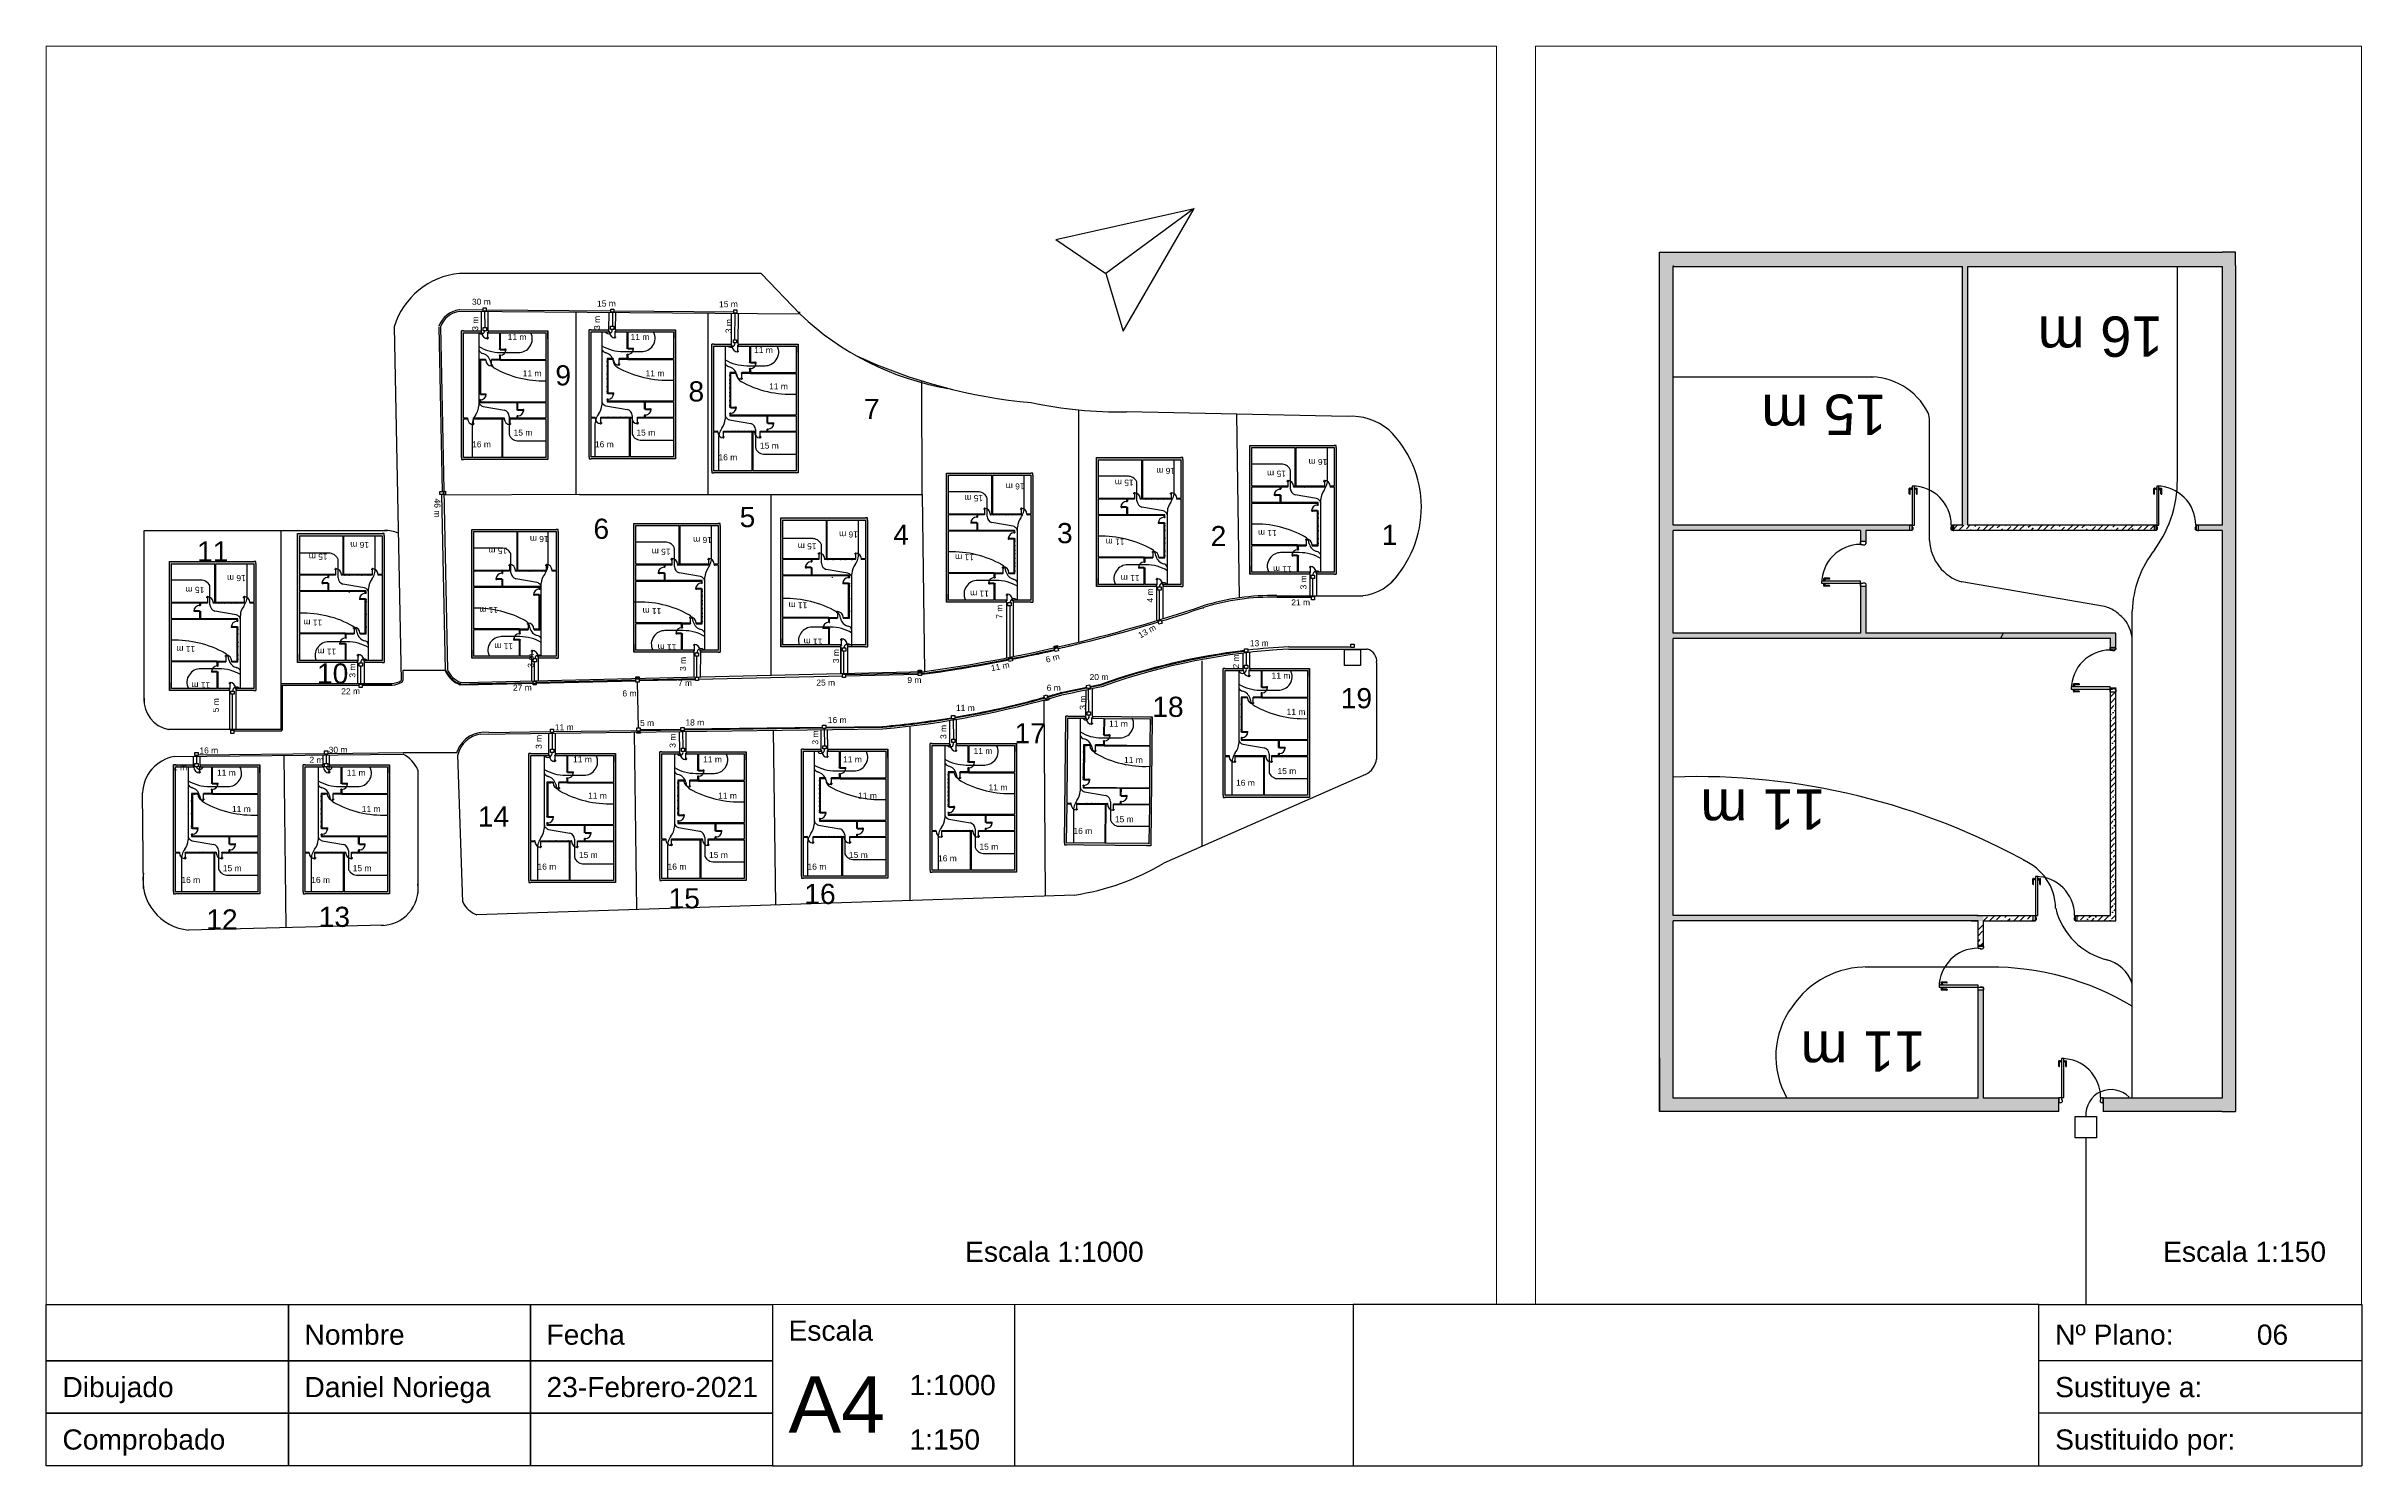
# Paper-space layout 'Presentación1' of a CAD drawing. Header units: millimetres. Extents: x -2 to 285, y -3 to 173.
# The model-space entities are those that its viewports show. They can reach past a viewport. Long polylines and large blocks are cut down to what shows.
import ezdxf
from ezdxf.enums import TextEntityAlignment as Align

# ---------------------------------------------------------------- set-up
doc = ezdxf.new("R2010")
doc.units = ezdxf.units.MM
doc.layers.add('Canalizacion isecundaria', color=7, linetype='Continuous', true_color=0x784384)
doc.layers.add('Medidas canalizacion seccundaria', color=7, linetype='Continuous', true_color=0x784384)
for name, color, linetype in [('Canalizacion principal', 84, 'Continuous'), ('Canalización interiorr', 242, 'Continuous'), ('Carpinteria', 32, 'Continuous'), ('Cerramiento', 7, 'Continuous'), ('medidas canalizacion principal', 84, 'Continuous'), ('medidas interiores', 242, 'Continuous'), ('puertas', 32, 'Continuous')]:
    doc.layers.add(name, color=color, linetype=linetype)
doc.layers.get('puertas').off()
doc.styles.get("Standard").update_dxf_attribs({"font": 'arial.ttf'})
pattern_1 = [(45, (-36845.324, 2541.23), (42.09495, 154.34815), [198.4375, -39.6875, 0, -39.6875])]
pattern_2 = [(45, (-16741.82, 3291.41), (42.09495, 154.34815), [198.4375, -39.6875, 0, -39.6875])]
pattern_3 = [(45, (1494.99, 3970.41), (42.09495, 154.34815), [198.4375, -39.6875, 0, -39.6875])]
pattern_4 = [(45, (22016.35, 9517.05), (42.09495, 154.34815), [198.4375, -39.6875, 0, -39.6875])]
pattern_5 = [(45, (40603.32, 11449.97), (42.09495, 154.34815), [198.4375, -39.6875, 0, -39.6875])]
pattern_6 = [(45, (59610.81, 12962.69), (42.09495, 154.34815), [198.4375, -39.6875, 0, -39.6875])]
pattern_7 = [(225, (-19031.93, -9271.23), (-42.09495, -154.34815), [198.4375, -39.6875, 0, -39.6875])]
pattern_8 = [(225, (-2813.17, -9040.755), (-42.09495, -154.34815), [198.4375, -39.6875, 0, -39.6875])]
pattern_9 = [(225, (14736.54, -8737.555), (-42.09495, -154.34815), [198.4375, -39.6875, 0, -39.6875])]
pattern_10 = [(225, (30685.64, -7999.84), (-42.09495, -154.34815), [198.4375, -39.6875, 0, -39.6875])]
pattern_11 = [(224.40906, (47520.05, -4721.87), (-43.6846, -153.9058), [198.4375, -39.6875, 0, -39.6875])]
pattern_12 = [(225, (67019.174, 1286.17), (-42.09495, -154.34815), [198.4375, -39.6875, 0, -39.6875])]
pattern_13 = [(45, (-58414.57, 2029.98), (42.09495, 154.34815), [198.4375, -39.6875, 0, -39.6875])]
pattern_14 = [(45, (-74302.54, -1440.16), (42.09495, 154.34815), [198.4375, -39.6875, 0, -39.6875])]
pattern_15 = [(225, (-47024.57, -10677.01), (-42.09495, -154.34815), [198.4375, -39.6875, 0, -39.6875])]
pattern_16 = [(225, (-63086.18, -10677.01), (-42.09495, -154.34815), [198.4375, -39.6875, 0, -39.6875])]
pattern_17 = [(225, (-27383.916, 43158.02), (-42.09495, -154.34815), [198.4375, -39.6875, 0, -39.6875])]
pattern_18 = [(225, (-11579.19, 43258.02), (-42.09495, -154.34815), [198.4375, -39.6875, 0, -39.6875])]
pattern_19 = [(225, (3621.884, 41512.95), (-42.09495, -154.34815), [198.4375, -39.6875, 0, -39.6875])]
pattern_20 = [(45, (180521.71, 5903.38), (42.09495, 154.34815), [198.4375, -39.6875, 0, -39.6875])]

psp = doc.layouts.new('Presentación1')

# ---------------------------------------------------------------- texts
for s, p in [('9', (61.26, 131.32)), ('8', (77.76, 129.33)), ('7', (99.51, 127.15)), ('6', (65.98, 112.3)), ('5', (84.1, 113.75)), ('11', (16.85, 109.48)), ('4', (103.14, 111.57)), ('3', (123.44, 111.76)), ('2', (142.48, 111.39)), ('1', (163.69, 111.55)), ('10', (31.71, 94.35)), ('18', (135.25, 90.22)), ('19', (158.61, 91.29)), ('17', (118.17, 86.94)), ('14', (51.65, 76.61)), ('15', (75.29, 66.47)), ('16', (92.12, 67.02)), ('12', (17.99, 63.85)), ('13', (31.92, 64.18)), ('Escala 1:1000', (112.05, 22.65)), ('Escala 1:150', (260.55, 22.65)), ('Nombre', (30.16, 12.37)), ('Fecha', (60.16, 12.37)), ('Escala', (90.16, 12.87)), ('Nº Plano:', (247.16, 12.37)), ('06', (272.16, 12.37)), ('1:1000', (105.16, 6.12)), ('Dibujado', (0.16, 5.87)), ('Daniel Noriega', (30.16, 5.87)), ('23-Febrero-2021', (60.16, 5.87)), ('Sustituye a:', (247.16, 5.87)), ('Comprobado', (0.16, -0.63)), ('1:150', (105.16, -0.63)), ('Sustituido por:', (247.16, -0.63))]:
    psp.add_text(s, height=2.5).set_placement(p)
psp.add_text('A4', height=7).set_placement((90.16, -0.63), align=Align.BOTTOM_LEFT)

msp = doc.modelspace()

# ---------------------------------------------------------------- texts
at = {"layer": 'Canalizacion isecundaria'}
for p in [(-26441, -6304), (-26441, -6334), (-26379, -6272), (-26362, -6314)]:
    msp.add_text('11 m', height=2.5, dxfattribs=at).set_placement(p)
at = {"layer": 'medidas canalizacion principal'}
for s, rotation, p in [('46 m', 269.3078, (-41458, 22356)), ('6 m', 15.7693, (34423, 1986)), ('11 m', 11.1396, (27591, 944))]:
    msp.add_text(s, height=750, rotation=rotation, dxfattribs=at).set_placement(p)
for s, p in [('13 m', (59614, 4046)), ('20 m', (39747, -156)), ('9 m', (17160, -523)), ('7 m', (-11277, -902)), ('25 m', (5877, -843)), ('6 m', (34428, -1483)), ('6 m', (-18158, -2184)), ('11 m', (23187, -3973)), ('16 m', (7299, -5474)), ('5 m', (-15978, -5851)), ('18 m', (-10350, -5787))]:
    msp.add_text(s, height=750, dxfattribs=at).set_placement(p)
at = {"layer": 'Medidas canalizacion seccundaria'}
for s, rotation, p in [('30 m', 0.7484, (-36805, 46373)), ('15 m', 0.7484, (-21306, 46151)), ('15 m', 0.7484, (-6181, 46066)), ('3 m', 90, (-36029, 43158)), ('3 m', 90, (-20931, 43258)), ('3 m', 90, (-4628, 42856)), ('3 m', 90, (66629, 11083)), ('4 m', 90, (47612, 9461)), ('21 m', 0.7484, (64752, 9093)), ('7 m', 90, (28952, 7443)), ('13 m', 29.7844, (46047, 4998)), ('3 m', 90, (8692, 1945)), ('3 m', 90, (-29134, 1375)), ('3 m', 90, (-10282, 970)), ('2 m', 90, (58266, 1286)), ('3 m', 90, (-51257, 149)), ('27 m', 0.7484, (-31722, -1476)), ('22 m', 0.7484, (-53012, -1927)), ('5 m', 90, (-68178, -4153)), ('3 m', 90, (39279, -3834)), ('11 m', 0.7484, (-26527, -6393)), ('3 m', 90, (21998, -7461)), ('3 m', 90, (-11566, -8550)), ('3 m', 90, (6120, -8158)), ('3 m', 90, (-28155, -8692)), ('16 m', 0.7484, (-70591, -9266)), ('30 m', 0.7484, (-54562, -9183)), ('2 m', 358.726, (-56960, -10410))]:
    msp.add_text(s, height=750, rotation=rotation, dxfattribs=at).set_placement(p)
msp.add_text('2 m', height=750, dxfattribs=at).set_placement((-73851, -11333))
at = {"layer": 'medidas interiores'}
for s, p in [('11 m', (-32381, 42005)), ('11 m', (-17152, 42005)), ('11 m', (-1841, 40390)), ('11 m', (-30519, 37505)), ('11 m', (-15290, 37505)), ('11 m', (20, 35890)), ('15 m', (-31652, 30163)), ('15 m', (-16423, 30163)), ('16 m', (-36791, 28711)), ('16 m', (-21562, 28711)), ('15 m', (-1113, 28548)), ('16 m', (-6252, 27096)), ('11 m', (62309, 29)), ('11 m', (64171, -4471)), ('11 m', (42157, -5937)), ('11 m', (25368, -9337)), ('11 m', (-24280, -10362)), ('11 m', (-8154, -10362)), ('11 m', (9192, -10362)), ('11 m', (44018, -10437)), ('15 m', (63038, -11814)), ('11 m', (-68417, -12011)), ('11 m', (-52322, -12011)), ('16 m', (57899, -13266)), ('11 m', (27229, -13837)), ('11 m', (-22419, -14862)), ('11 m', (-6292, -14862)), ('11 m', (11054, -14862)), ('11 m', (-66555, -16511)), ('11 m', (-50460, -16511)), ('15 m', (42885, -17779)), ('16 m', (37746, -19231)), ('15 m', (26096, -21179)), ('15 m', (-23552, -22205)), ('15 m', (-7425, -22205)), ('15 m', (9921, -22205)), ('16 m', (20958, -22631)), ('15 m', (-67688, -23854)), ('15 m', (-51593, -23854)), ('16 m', (-28690, -23657)), ('16 m', (-12564, -23657)), ('16 m', (4782, -23657)), ('16 m', (-72827, -25306)), ('16 m', (-56732, -25306))]:
    msp.add_text(s, height=750, dxfattribs=at).set_placement(p)
for s, p in [('16 m', (69221, 27260)), ('16 m', (50347, 26158)), ('15 m', (64082, 25808)), ('15 m', (45208, 24706)), ('16 m', (31687, 24226)), ('15 m', (26548, 22774)), ('16 m', (189882, 20689)), ('15 m', (184743, 19237)), ('16 m', (11038, 18268)), ('11 m', (62949, 18466)), ('16 m', (-27300, 17701)), ('16 m', (-7059, 17589)), ('11 m', (44075, 17364)), ('16 m', (-49564, 16976)), ('15 m', (5899, 16816)), ('15 m', (-32438, 16250)), ('15 m', (-12198, 16137)), ('15 m', (-54703, 15524)), ('11 m', (25415, 15431)), ('11 m', (64811, 13966)), ('16 m', (-64845, 12857)), ('11 m', (45937, 12864)), ('11 m', (183611, 11895)), ('15 m', (-69984, 11406)), ('11 m', (27276, 10931)), ('11 m', (4766, 9474)), ('11 m', (-33571, 8907)), ('11 m', (-13331, 8795)), ('11 m', (-55375, 7340)), ('11 m', (185472, 7395)), ('11 m', (6628, 4973)), ('11 m', (-31710, 4407)), ('11 m', (-71117, 4063)), ('11 m', (-11469, 4294)), ('11 m', (-53638, 3746)), ('11 m', (-69255, -437))]:
    msp.add_text(s, height=750, rotation=180, dxfattribs=at).set_placement(p)

# ---------------------------------------------------------------- blocks, each defined once
blk = doc.blocks.new('p725')
at = {"layer": 'Carpinteria'}
for p, q in [((-0.054, 0.58), (-0.054, 0.68)), ((-0.039, 0.685), (-0.049, 0.685)), ((-0.044, 0.575), (-0.049, 0.575)), ((-0.039, 0.58), (-0.039, 0.685)), ((-0.007, 0.685), (-0.017, 0.685)), ((-0.017, 0.665), (-0.017, 0.685)), ((-0.007, 0.665), (-0.017, 0.665)), ((-0.007, 0.654), (-0.007, 0.696)), ((0, 0.696), (-0.007, 0.696)), ((0, 0.654), (-0.007, 0.654)), ((0.04, 0.725), (0, 0.725)), ((0, 0.725), (0, -0.04)), ((0.04, 0), (0.04, 0.725)), ((0.04, 0.696), (0.047, 0.696)), ((0.04, 0.654), (0.047, 0.654)), ((0.047, 0.654), (0.047, 0.696)), ((0.047, 0.685), (0.057, 0.685)), ((0.047, 0.665), (0.057, 0.665)), ((0.057, 0.665), (0.057, 0.685)), ((0.079, 0.685), (0.089, 0.685)), ((0.079, 0.58), (0.079, 0.685)), ((0.084, 0.575), (0.089, 0.575)), ((0.094, 0.58), (0.094, 0.68)), ((-0.05, 0), (0, 0)), ((0, 0), (0.04, 0)), ((0.725, 0), (0.775, 0)), ((0.725, 0), (0.725, -0.04)), ((-0.01, -0.1), (-0.05, -0.1)), ((0.01, -0.08), (-0.01, -0.1)), ((0, -0.04), (0.01, -0.04)), ((0.01, -0.04), (0.01, -0.08)), ((0.725, -0.04), (0.715, -0.04)), ((0.715, -0.04), (0.715, -0.08)), ((0.74, -0.1), (0.715, -0.08)), ((0.76, -0.1), (0.74, -0.1)), ((0.76, -0.1), (0.775, -0.1))]:
    blk.add_line(p, q, dxfattribs=at)
for centre, radius, start, end in [((-0.049, 0.68), 0.005, 90, 180), ((-0.049, 0.58), 0.005, 180, 270), ((-0.044, 0.58), 0.005, 270, 0), ((-0.028, 0.712), 0.0294, 248.0255, 291.9745), ((-0.028, 0.638), 0.0294, 68.0255, 111.9745), ((0, 0), 0.725, 0, 90), ((0.068, 0.712), 0.0294, 248.0255, 291.9745), ((0.068, 0.638), 0.0294, 68.0255, 111.9745), ((0.084, 0.58), 0.005, 180, 270), ((0.089, 0.68), 0.005, 0, 90), ((0.089, 0.58), 0.005, 270, 0)]:
    blk.add_arc(centre, radius, start, end, dxfattribs=at)
at = {"layer": 'Cerramiento'}
for p, q in [((-0.05, 0), (-0.05, -0.1)), ((0.775, -0.1), (0.775, 0))]:
    blk.add_line(p, q, dxfattribs=at)

# ---------------------------------------------------------------- hatches: boundary and pattern name
at = {"ltscale": 0.025}
h = msp.add_hatch(dxfattribs=at)
h.set_pattern_fill('ANSI36', color=256, scale=25, angle=180)
h.set_pattern_definition(pattern_17)
h.paths.add_polyline_path([(-34808, 42908), (-33407, 42908), (-33407, 40913), (-33307, 40913), (-33307, 42908), (-27634, 42908), (-27634, 39614), (-33185, 39614), (-33285, 39614), (-33407, 39614), (-33407, 39514), (-33285, 39514), (-33185, 39514), (-27634, 39514), (-27634, 34364), (-35766, 34364), (-35766, 34503), (-35866, 34503), (-35866, 34364), (-35866, 34264), (-35766, 34264), (-31222, 34264), (-31222, 33386), (-31122, 33386), (-31122, 34264), (-27634, 34264), (-27634, 32351), (-31122, 32351), (-31122, 32561), (-31222, 32561), (-31222, 32351), (-32042, 32351), (-32042, 32251), (-27634, 32251), (-27634, 27440), (-33016, 27440), (-33016, 32251), (-33116, 32251), (-33116, 27440), (-37844, 27440), (-37844, 32251), (-37403, 32251), (-37403, 32351), (-37844, 32351), (-37844, 42908), (-35634, 42908), (-35634, 43158), (-37844, 43158), (-38094, 43158), (-38094, 27427), (-38094, 27177), (-37844, 27177), (-35688, 27177), (-27920, 27177), (-27384, 27177), (-27384, 27440), (-27384, 42908), (-27384, 43158), (-27634, 43158), (-34808, 43158)])
h = msp.add_hatch(dxfattribs=at)
h.set_pattern_fill('ANSI36', color=256, scale=25, angle=180)
h.set_pattern_definition(pattern_18)
h.paths.add_polyline_path([(-19003, 43008), (-17602, 43008), (-17602, 41013), (-17502, 41013), (-17502, 43008), (-11829, 43008), (-11829, 39714), (-17380, 39714), (-17480, 39714), (-17602, 39714), (-17602, 39614), (-17480, 39614), (-17380, 39614), (-11829, 39614), (-11829, 34464), (-19961, 34464), (-19961, 34603), (-20061, 34603), (-20061, 34464), (-20061, 34364), (-19961, 34364), (-15417, 34364), (-15417, 33486), (-15317, 33486), (-15317, 34364), (-11829, 34364), (-11829, 32451), (-15317, 32451), (-15317, 32661), (-15417, 32661), (-15417, 32451), (-16237, 32451), (-16237, 32351), (-11829, 32351), (-11829, 27540), (-17212, 27540), (-17212, 32351), (-17312, 32351), (-17312, 27540), (-22040, 27540), (-22040, 32351), (-21599, 32351), (-21599, 32451), (-22040, 32451), (-22040, 43008), (-19829, 43008), (-19829, 43258), (-22040, 43258), (-22290, 43258), (-22290, 27527), (-22290, 27277), (-22040, 27277), (-19883, 27277), (-12115, 27277), (-11579, 27277), (-11579, 27540), (-11579, 43008), (-11579, 43258), (-11829, 43258), (-19003, 43258)])
h = msp.add_hatch(dxfattribs=at)
h.set_pattern_fill('ANSI36', color=256, scale=25, angle=180)
h.set_pattern_definition(pattern_19)
h.paths.add_polyline_path([(-3802, 41263), (-2401, 41263), (-2401, 39268), (-2301, 39268), (-2301, 41263), (3372, 41263), (3372, 37969), (-2179, 37969), (-2279, 37969), (-2401, 37969), (-2401, 37869), (-2279, 37869), (-2179, 37869), (3372, 37869), (3372, 32719), (-4760, 32719), (-4760, 32858), (-4860, 32858), (-4860, 32719), (-4860, 32619), (-4760, 32619), (-216, 32619), (-216, 31740), (-116, 31740), (-116, 32619), (3372, 32619), (3372, 30706), (-116, 30706), (-116, 30915), (-216, 30915), (-216, 30706), (-1036, 30706), (-1036, 30606), (3372, 30606), (3372, 25795), (-2011, 25795), (-2011, 30606), (-2111, 30606), (-2111, 25795), (-6838, 25795), (-6838, 30606), (-6398, 30606), (-6398, 30706), (-6838, 30706), (-6838, 41263), (-4628, 41263), (-4628, 41513), (-6838, 41513), (-7088, 41513), (-7088, 25782), (-7088, 25532), (-6838, 25532), (-4682, 25532), (3086, 25532), (3622, 25532), (3622, 25795), (3622, 41263), (3622, 41513), (3372, 41513), (-3802, 41513)])
h = msp.add_hatch()
h.set_pattern_fill('ANSI36', color=256, scale=25, angle=180)
h.set_pattern_definition(pattern_17)
h.paths.add_polyline_path([(-35866, 35328), (-35766, 35328), (-35766, 39514), (-35161, 39514), (-35161, 39614), (-35766, 39614), (-35866, 39614), (-35866, 39514)])
h = msp.add_hatch()
h.set_pattern_fill('ANSI36', color=256, scale=25, angle=180)
h.set_pattern_definition(pattern_18)
h.paths.add_polyline_path([(-20061, 35428), (-19961, 35428), (-19961, 39614), (-19357, 39614), (-19357, 39714), (-19961, 39714), (-20061, 39714), (-20061, 39614)])
h = msp.add_hatch()
h.set_pattern_fill('ANSI36', color=256, scale=25, angle=180)
h.set_pattern_definition(pattern_19)
h.paths.add_polyline_path([(-4860, 33683), (-4760, 33683), (-4760, 37869), (-4156, 37869), (-4156, 37969), (-4760, 37969), (-4860, 37969), (-4860, 37869)])
h = msp.add_hatch(dxfattribs=at)
h.set_pattern_fill('ANSI36', color=256, scale=25)
h.set_pattern_definition(pattern_6)
h.paths.add_polyline_path([(67035, 13213), (65634, 13213), (65634, 15207), (65534, 15207), (65534, 13213), (59861, 13213), (59861, 16507), (65412, 16507), (65512, 16507), (65634, 16507), (65634, 16607), (65512, 16607), (65412, 16607), (59861, 16607), (59861, 21757), (67993, 21757), (67993, 21617), (68093, 21617), (68093, 21757), (68093, 21857), (67993, 21857), (63449, 21857), (63449, 22735), (63349, 22735), (63349, 21857), (59861, 21857), (59861, 23770), (63349, 23770), (63349, 23560), (63449, 23560), (63449, 23770), (64269, 23770), (64269, 23870), (59861, 23870), (59861, 28681), (65243, 28681), (65243, 23870), (65343, 23870), (65343, 28681), (70071, 28681), (70071, 23870), (69630, 23870), (69630, 23770), (70071, 23770), (70071, 13213), (67861, 13213), (67861, 12963), (70071, 12963), (70321, 12963), (70321, 28694), (70321, 28944), (70071, 28944), (67915, 28944), (60147, 28944), (59611, 28944), (59611, 28681), (59611, 13213), (59611, 12963), (59861, 12963), (67035, 12963)])
h = msp.add_hatch(dxfattribs=at)
h.set_pattern_fill('ANSI36', color=256, scale=25)
h.set_pattern_definition(pattern_5)
h.paths.add_polyline_path([(48028, 11700), (46626, 11700), (46626, 13695), (46526, 13695), (46526, 11700), (40853, 11700), (40853, 14994), (46404, 14994), (46504, 14994), (46626, 14994), (46626, 15094), (46504, 15094), (46404, 15094), (40853, 15094), (40853, 20244), (48985, 20244), (48985, 20105), (49085, 20105), (49085, 20244), (49085, 20344), (48985, 20344), (44441, 20344), (44441, 21222), (44341, 21222), (44341, 20344), (40853, 20344), (40853, 22257), (44341, 22257), (44341, 22047), (44441, 22047), (44441, 22257), (45261, 22257), (45261, 22357), (40853, 22357), (40853, 27168), (46236, 27168), (46236, 22357), (46336, 22357), (46336, 27168), (51064, 27168), (51064, 22357), (50623, 22357), (50623, 22257), (51064, 22257), (51064, 11700), (48853, 11700), (48853, 11450), (51064, 11450), (51314, 11450), (51314, 27181), (51314, 27431), (51064, 27431), (48908, 27431), (41140, 27431), (40603, 27431), (40603, 27168), (40603, 11700), (40603, 11450), (40853, 11450), (48028, 11450)])
h = msp.add_hatch(dxfattribs=at)
h.set_pattern_fill('ANSI36', color=256, scale=25)
h.set_pattern_definition(pattern_4)
h.paths.add_polyline_path([(29441, 9767), (28039, 9767), (28039, 11762), (27939, 11762), (27939, 9767), (22266, 9767), (22266, 13061), (27817, 13061), (27917, 13061), (28039, 13061), (28039, 13161), (27917, 13161), (27817, 13161), (22266, 13161), (22266, 18311), (30398, 18311), (30398, 18172), (30498, 18172), (30498, 18311), (30498, 18411), (30398, 18411), (25854, 18411), (25854, 19290), (25754, 19290), (25754, 18411), (22266, 18411), (22266, 20324), (25754, 20324), (25754, 20115), (25854, 20115), (25854, 20324), (26674, 20324), (26674, 20424), (22266, 20424), (22266, 25235), (27649, 25235), (27649, 20424), (27749, 20424), (27749, 25235), (32477, 25235), (32477, 20424), (32036, 20424), (32036, 20324), (32477, 20324), (32477, 9767), (30266, 9767), (30266, 9517), (32477, 9517), (32727, 9517), (32727, 25248), (32727, 25498), (32477, 25498), (30321, 25498), (22553, 25498), (22016, 25498), (22016, 25235), (22016, 9767), (22016, 9517), (22266, 9517), (29441, 9517)])
h = msp.add_hatch(dxfattribs=at)
h.set_pattern_fill('ANSI36', color=256, scale=25)
h.set_pattern_definition(pattern_20)
h.paths.add_polyline_path([(187946, 6153), (186545, 6153), (186545, 8148), (186445, 8148), (186445, 6153), (180772, 6153), (180772, 9448), (186323, 9448), (186423, 9448), (186545, 9448), (186545, 9548), (186423, 9548), (186323, 9548), (180772, 9548), (180772, 14697), (188904, 14697), (188904, 14558), (189003, 14558), (189004, 14697), (189004, 14797), (188904, 14797), (184360, 14797), (184360, 15676), (184260, 15676), (184260, 14797), (180772, 14797), (180772, 16710), (184260, 16710), (184260, 16501), (184360, 16501), (184360, 16710), (185180, 16710), (185180, 16810), (180772, 16810), (180772, 21621), (186154, 21621), (186154, 16810), (186254, 16810), (186254, 21621), (190982, 21621), (190982, 16810), (190541, 16810), (190541, 16710), (190982, 16710), (190982, 6153), (188772, 6153), (188772, 5903), (190982, 5903), (191232, 5903), (191232, 21635), (191232, 21885), (190982, 21885), (188826, 21885), (181058, 21885), (180522, 21885), (180522, 21621), (180522, 6153), (180522, 5903), (180772, 5903), (187946, 5903)])
h = msp.add_hatch()
h.set_pattern_fill('ANSI36', color=256, scale=25)
h.set_pattern_definition(pattern_6)
h.paths.add_polyline_path([(68093, 20792), (67993, 20792), (67993, 16607), (67388, 16607), (67388, 16507), (67993, 16507), (68093, 16507), (68093, 16607)])
h = msp.add_hatch(dxfattribs=at)
h.set_pattern_fill('ANSI36', color=256, scale=25)
h.set_pattern_definition(pattern_3)
h.paths.add_polyline_path([(8919, 4220), (7518, 4220), (7518, 6215), (7418, 6215), (7418, 4220), (1745, 4220), (1745, 7515), (7296, 7515), (7396, 7515), (7518, 7515), (7518, 7615), (7396, 7615), (7296, 7615), (1745, 7615), (1745, 12764), (9877, 12764), (9877, 12625), (9977, 12625), (9977, 12764), (9977, 12864), (9877, 12864), (5333, 12864), (5333, 13743), (5233, 13743), (5233, 12864), (1745, 12864), (1745, 14777), (5233, 14777), (5233, 14568), (5333, 14568), (5333, 14777), (6153, 14777), (6153, 14877), (1745, 14877), (1745, 19688), (7127, 19688), (7127, 14877), (7227, 14877), (7227, 19688), (11955, 19688), (11955, 14877), (11514, 14877), (11514, 14777), (11955, 14777), (11955, 4220), (9745, 4220), (9745, 3970), (11955, 3970), (12205, 3970), (12205, 19702), (12205, 19952), (11955, 19952), (9799, 19952), (2031, 19952), (1495, 19952), (1495, 19688), (1495, 4220), (1495, 3970), (1745, 3970), (8919, 3970)])
h = msp.add_hatch(dxfattribs=at)
h.set_pattern_fill('ANSI36', color=256, scale=25)
h.set_pattern_definition(pattern_2)
h.paths.add_polyline_path([(-9318, 3541), (-10719, 3541), (-10719, 5536), (-10819, 5536), (-10819, 3541), (-16492, 3541), (-16492, 6836), (-10941, 6836), (-10841, 6836), (-10719, 6836), (-10719, 6936), (-10841, 6936), (-10941, 6936), (-16492, 6936), (-16492, 12085), (-8360, 12085), (-8360, 11946), (-8260, 11946), (-8260, 12085), (-8260, 12185), (-8360, 12185), (-12904, 12185), (-12904, 13064), (-13004, 13064), (-13004, 12185), (-16492, 12185), (-16492, 14098), (-13004, 14098), (-13004, 13889), (-12904, 13889), (-12904, 14098), (-12084, 14098), (-12084, 14198), (-16492, 14198), (-16492, 19009), (-11109, 19009), (-11109, 14198), (-11009, 14198), (-11009, 19009), (-6281, 19009), (-6281, 14198), (-6722, 14198), (-6722, 14098), (-6281, 14098), (-6281, 3541), (-8492, 3541), (-8492, 3291), (-6281, 3291), (-6031, 3291), (-6031, 19023), (-6031, 19273), (-6281, 19273), (-8438, 19273), (-16206, 19273), (-16742, 19273), (-16742, 19009), (-16742, 3541), (-16742, 3291), (-16492, 3291), (-9318, 3291)])
h = msp.add_hatch()
h.set_pattern_fill('ANSI36', color=256, scale=25)
h.set_pattern_definition(pattern_5)
h.paths.add_polyline_path([(49085, 19280), (48985, 19280), (48985, 15094), (48381, 15094), (48381, 14994), (48985, 14994), (49085, 14994), (49085, 15094)])
h = msp.add_hatch(dxfattribs=at)
h.set_pattern_fill('ANSI36', color=256, scale=25)
h.set_pattern_definition(pattern_1)
h.paths.add_polyline_path([(-29421, 2791), (-30822, 2791), (-30822, 4786), (-30922, 4786), (-30922, 2791), (-36595, 2791), (-36595, 6086), (-31044, 6086), (-30944, 6086), (-30822, 6086), (-30822, 6186), (-30944, 6186), (-31044, 6186), (-36595, 6186), (-36595, 11335), (-28464, 11335), (-28464, 11196), (-28364, 11196), (-28364, 11335), (-28364, 11435), (-28464, 11435), (-33007, 11435), (-33007, 12314), (-33107, 12314), (-33107, 11435), (-36595, 11435), (-36595, 13348), (-33107, 13348), (-33107, 13139), (-33007, 13139), (-33007, 13348), (-32187, 13348), (-32187, 13448), (-36595, 13448), (-36595, 18259), (-31213, 18259), (-31213, 13448), (-31113, 13448), (-31113, 18259), (-26385, 18259), (-26385, 13448), (-26826, 13448), (-26826, 13348), (-26385, 13348), (-26385, 2791), (-28595, 2791), (-28595, 2541), (-26385, 2541), (-26135, 2541), (-26135, 18272), (-26135, 18522), (-26385, 18522), (-28541, 18522), (-36309, 18522), (-36845, 18522), (-36845, 18259), (-36845, 2791), (-36845, 2541), (-36595, 2541), (-29421, 2541)])
h = msp.add_hatch(dxfattribs=at)
h.set_pattern_fill('ANSI36', color=256, scale=25)
h.set_pattern_definition(pattern_13)
h.paths.add_polyline_path([(-50990, 2280), (-52392, 2280), (-52392, 4275), (-52492, 4275), (-52492, 2280), (-58165, 2280), (-58165, 5574), (-52613, 5574), (-52513, 5574), (-52392, 5574), (-52392, 5674), (-52513, 5674), (-52613, 5674), (-58165, 5674), (-58165, 10824), (-50033, 10824), (-50033, 10685), (-49933, 10685), (-49933, 10824), (-49933, 10924), (-50033, 10924), (-54577, 10924), (-54577, 11802), (-54677, 11802), (-54677, 10924), (-58165, 10924), (-58165, 12837), (-54677, 12837), (-54677, 12627), (-54577, 12627), (-54577, 12837), (-53756, 12837), (-53756, 12937), (-58165, 12937), (-58165, 17748), (-52782, 17748), (-52782, 12937), (-52682, 12937), (-52682, 17748), (-47954, 17748), (-47954, 12937), (-48395, 12937), (-48395, 12837), (-47954, 12837), (-47954, 2280), (-50165, 2280), (-50165, 2030), (-47954, 2030), (-47704, 2030), (-47704, 17761), (-47704, 18011), (-47954, 18011), (-50110, 18011), (-57878, 18011), (-58415, 18011), (-58415, 17748), (-58415, 2280), (-58415, 2030), (-58165, 2030), (-50990, 2030)])
h = msp.add_hatch()
h.set_pattern_fill('ANSI36', color=256, scale=25)
h.set_pattern_definition(pattern_4)
h.paths.add_polyline_path([(30498, 17347), (30398, 17347), (30398, 13161), (29794, 13161), (29794, 13061), (30398, 13061), (30498, 13061), (30498, 13161)])
h = msp.add_hatch(dxfattribs=at)
h.set_pattern_fill('ANSI36', color=256, scale=25)
h.set_pattern_definition(pattern_14)
h.paths.add_polyline_path([(-66878, -1190), (-68280, -1190), (-68280, 805), (-68380, 805), (-68380, -1190), (-74053, -1190), (-74053, 2104), (-68501, 2104), (-68401, 2104), (-68280, 2104), (-68280, 2204), (-68401, 2204), (-68501, 2204), (-74053, 2204), (-74053, 7354), (-65921, 7354), (-65921, 7215), (-65821, 7215), (-65821, 7354), (-65821, 7454), (-65921, 7454), (-70465, 7454), (-70465, 8332), (-70565, 8332), (-70565, 7454), (-74053, 7454), (-74053, 9367), (-70565, 9367), (-70565, 9157), (-70465, 9157), (-70465, 9367), (-69644, 9367), (-69644, 9467), (-74053, 9467), (-74053, 14278), (-68670, 14278), (-68670, 9467), (-68570, 9467), (-68570, 14278), (-63842, 14278), (-63842, 9467), (-64283, 9467), (-64283, 9367), (-63842, 9367), (-63842, -1190), (-66053, -1190), (-66053, -1440), (-63842, -1440), (-63592, -1440), (-63592, 14291), (-63592, 14541), (-63842, 14541), (-65998, 14541), (-73766, 14541), (-74303, 14541), (-74303, 14278), (-74303, -1190), (-74303, -1440), (-74053, -1440), (-66878, -1440)])
h = msp.add_hatch()
h.set_pattern_fill('ANSI36', color=256, scale=25)
h.set_pattern_definition(pattern_20)
h.paths.add_polyline_path([(189004, 13733), (188904, 13733), (188904, 9548), (188299, 9548), (188299, 9448), (188904, 9448), (189004, 9448), (189004, 9548)])
h = msp.add_hatch()
h.set_pattern_fill('ANSI36', color=256, scale=25)
h.set_pattern_definition(pattern_3)
h.paths.add_polyline_path([(9977, 11800), (9877, 11800), (9877, 7615), (9272, 7615), (9272, 7515), (9877, 7515), (9977, 7515), (9977, 7615)])
h = msp.add_hatch()
h.set_pattern_fill('ANSI36', color=256, scale=25)
h.set_pattern_definition(pattern_2)
h.paths.add_polyline_path([(-8260, 11121), (-8360, 11121), (-8360, 6936), (-8964, 6936), (-8964, 6836), (-8360, 6836), (-8260, 6836), (-8260, 6936)])
h = msp.add_hatch()
h.set_pattern_fill('ANSI36', color=256, scale=25)
h.set_pattern_definition(pattern_1)
h.paths.add_polyline_path([(-28364, 10371), (-28464, 10371), (-28464, 6186), (-29068, 6186), (-29068, 6086), (-28464, 6086), (-28364, 6086), (-28364, 6186)])
h = msp.add_hatch()
h.set_pattern_fill('ANSI36', color=256, scale=25)
h.set_pattern_definition(pattern_13)
h.paths.add_polyline_path([(-49933, 9860), (-50033, 9860), (-50033, 5674), (-50637, 5674), (-50637, 5574), (-50033, 5574), (-49933, 5574), (-49933, 5674)])
h = msp.add_hatch()
h.set_pattern_fill('ANSI36', color=256, scale=25)
h.set_pattern_definition(pattern_14)
h.paths.add_polyline_path([(-65821, 6390), (-65921, 6390), (-65921, 2204), (-66525, 2204), (-66525, 2104), (-65921, 2104), (-65821, 2104), (-65821, 2204)])
h = msp.add_hatch(dxfattribs=at)
h.set_pattern_fill('ANSI36', color=256, scale=25, angle=180)
h.set_pattern_definition(pattern_12)
h.paths.add_polyline_path([(59595, 1036), (60996, 1036), (60996, -959), (61096, -959), (61096, 1036), (66769, 1036), (66769, -2258), (61218, -2258), (61118, -2258), (60996, -2258), (60996, -2358), (61118, -2358), (61218, -2358), (66769, -2358), (66769, -7508), (58637, -7508), (58637, -7369), (58537, -7369), (58537, -7508), (58537, -7608), (58637, -7608), (63181, -7608), (63181, -8486), (63281, -8486), (63281, -7608), (66769, -7608), (66769, -9521), (63281, -9521), (63281, -9311), (63181, -9311), (63181, -9521), (62361, -9521), (62361, -9621), (66769, -9621), (66769, -14432), (61387, -14432), (61387, -9621), (61287, -9621), (61287, -14432), (56559, -14432), (56559, -9621), (57000, -9621), (57000, -9521), (56559, -9521), (56559, 1036), (58769, 1036), (58769, 1286), (56559, 1286), (56309, 1286), (56309, -14445), (56309, -14695), (56559, -14695), (58715, -14695), (66483, -14695), (67019, -14695), (67019, -14432), (67019, 1036), (67019, 1286), (66769, 1286), (59595, 1286)])
h = msp.add_hatch()
h.set_pattern_fill('ANSI36', color=256, scale=25, angle=180)
h.set_pattern_definition(pattern_12)
h.paths.add_polyline_path([(58537, -6544), (58637, -6544), (58637, -2358), (59242, -2358), (59242, -2258), (58637, -2258), (58537, -2258), (58537, -2358)])
h = msp.add_hatch(dxfattribs=at)
h.set_pattern_fill('ANSI36', color=256, scale=25, angle=179.4091)
h.set_pattern_definition(pattern_11)
h.paths.add_polyline_path([(40094, -4895), (41495, -4910), (41474, -6904), (41574, -6905), (41595, -4911), (47267, -4969), (47234, -8263), (41683, -8206), (41583, -8205), (41461, -8204), (41460, -8304), (41582, -8305), (41682, -8306), (47232, -8363), (47179, -13513), (39048, -13429), (39049, -13290), (38949, -13289), (38948, -13428), (38947, -13528), (39047, -13529), (43591, -13576), (43582, -14454), (43682, -14455), (43691, -13577), (47178, -13613), (47159, -15526), (43671, -15490), (43673, -15280), (43573, -15279), (43571, -15489), (42751, -15480), (42750, -15580), (47158, -15626), (47108, -20437), (41726, -20381), (41775, -15570), (41675, -15569), (41626, -20380), (36898, -20331), (36948, -15520), (37389, -15525), (37390, -15425), (36949, -15420), (37058, -4864), (39268, -4887), (39271, -4637), (37060, -4614), (36810, -4611), (36648, -20342), (36645, -20592), (36895, -20594), (39051, -20617), (46819, -20697), (47355, -20702), (47358, -20439), (47517, -4972), (47520, -4722), (47270, -4719), (40096, -4645)])
h = msp.add_hatch(dxfattribs=at)
h.set_pattern_fill('ANSI36', color=256, scale=25, angle=180)
h.set_pattern_definition(pattern_10)
h.paths.add_polyline_path([(23261, -8250), (24663, -8250), (24663, -10245), (24763, -10245), (24763, -8250), (30436, -8250), (30436, -11544), (24885, -11544), (24785, -11544), (24663, -11544), (24663, -11644), (24785, -11644), (24885, -11644), (30436, -11644), (30436, -16794), (22304, -16794), (22304, -16655), (22204, -16655), (22204, -16794), (22204, -16894), (22304, -16894), (26848, -16894), (26848, -17772), (26948, -17772), (26948, -16894), (30436, -16894), (30436, -18807), (26948, -18807), (26948, -18597), (26848, -18597), (26848, -18807), (26027, -18807), (26027, -18907), (30436, -18907), (30436, -23718), (25053, -23718), (25053, -18907), (24953, -18907), (24953, -23718), (20225, -23718), (20225, -18907), (20666, -18907), (20666, -18807), (20225, -18807), (20225, -8250), (22436, -8250), (22436, -8000), (20225, -8000), (19975, -8000), (19975, -23731), (19975, -23981), (20225, -23981), (22381, -23981), (30149, -23981), (30686, -23981), (30686, -23718), (30686, -8250), (30686, -8000), (30436, -8000), (23261, -8000)])
h = msp.add_hatch()
h.set_pattern_fill('ANSI36', color=256, scale=25, angle=179.4091)
h.set_pattern_definition(pattern_11)
h.paths.add_polyline_path([(38958, -12464), (39058, -12465), (39101, -8280), (39705, -8286), (39706, -8186), (39102, -8180), (39002, -8179), (39001, -8279)])
h = msp.add_hatch(dxfattribs=at)
h.set_pattern_fill('ANSI36', color=256, scale=25, angle=180)
h.set_pattern_definition(pattern_9)
h.paths.add_polyline_path([(7312, -8988), (8714, -8988), (8714, -10982), (8814, -10982), (8814, -8988), (14487, -8988), (14487, -12282), (8935, -12282), (8835, -12282), (8714, -12282), (8714, -12382), (8835, -12382), (8935, -12382), (14487, -12382), (14487, -17531), (6355, -17531), (6355, -17392), (6255, -17392), (6255, -17531), (6255, -17631), (6355, -17631), (10899, -17631), (10899, -18510), (10999, -18510), (10999, -17631), (14487, -17631), (14487, -19545), (10999, -19545), (10999, -19335), (10899, -19335), (10899, -19545), (10078, -19545), (10078, -19645), (14487, -19645), (14487, -24456), (9104, -24456), (9104, -19645), (9004, -19645), (9004, -24456), (4276, -24456), (4276, -19645), (4717, -19645), (4717, -19545), (4276, -19545), (4276, -8988), (6487, -8988), (6487, -8738), (4276, -8738), (4026, -8738), (4026, -24469), (4026, -24719), (4276, -24719), (6432, -24719), (14200, -24719), (14737, -24719), (14737, -24456), (14737, -8988), (14737, -8738), (14487, -8738), (7312, -8738)])
h = msp.add_hatch(dxfattribs=at)
h.set_pattern_fill('ANSI36', color=256, scale=25, angle=180)
h.set_pattern_definition(pattern_7)
h.paths.add_polyline_path([(-26456, -9521), (-25055, -9521), (-25055, -11516), (-24955, -11516), (-24955, -9521), (-19282, -9521), (-19282, -12816), (-24833, -12816), (-24933, -12816), (-25055, -12816), (-25055, -12916), (-24933, -12916), (-24833, -12916), (-19282, -12916), (-19282, -18065), (-27414, -18065), (-27414, -17926), (-27514, -17926), (-27514, -18065), (-27514, -18165), (-27414, -18165), (-22870, -18165), (-22870, -19044), (-22770, -19044), (-22770, -18165), (-19282, -18165), (-19282, -20078), (-22770, -20078), (-22770, -19869), (-22870, -19869), (-22870, -20078), (-23690, -20078), (-23690, -20178), (-19282, -20178), (-19282, -24989), (-24664, -24989), (-24664, -20178), (-24764, -20178), (-24764, -24989), (-29492, -24989), (-29492, -20178), (-29051, -20178), (-29051, -20078), (-29492, -20078), (-29492, -9521), (-27282, -9521), (-27282, -9271), (-29492, -9271), (-29742, -9271), (-29742, -25002), (-29742, -25252), (-29492, -25252), (-27336, -25252), (-19568, -25252), (-19032, -25252), (-19032, -24989), (-19032, -9521), (-19032, -9271), (-19282, -9271), (-26456, -9271)])
h = msp.add_hatch(dxfattribs=at)
h.set_pattern_fill('ANSI36', color=256, scale=25, angle=180)
h.set_pattern_definition(pattern_8)
h.paths.add_polyline_path([(-10237, -9291), (-8836, -9291), (-8836, -11285), (-8736, -11285), (-8736, -9291), (-3063, -9291), (-3063, -12585), (-8614, -12585), (-8714, -12585), (-8836, -12585), (-8836, -12685), (-8714, -12685), (-8614, -12685), (-3063, -12685), (-3063, -17835), (-11195, -17835), (-11195, -17696), (-11295, -17696), (-11295, -17835), (-11295, -17935), (-11195, -17935), (-6651, -17935), (-6651, -18813), (-6551, -18813), (-6551, -17935), (-3063, -17935), (-3063, -19848), (-6551, -19848), (-6551, -19638), (-6651, -19638), (-6651, -19848), (-7471, -19848), (-7471, -19948), (-3063, -19948), (-3063, -24759), (-8446, -24759), (-8446, -19948), (-8546, -19948), (-8546, -24759), (-13274, -24759), (-13274, -19948), (-12833, -19948), (-12833, -19848), (-13274, -19848), (-13274, -9291), (-11063, -9291), (-11063, -9041), (-13274, -9041), (-13524, -9041), (-13524, -24772), (-13524, -25022), (-13274, -25022), (-11117, -25022), (-3349, -25022), (-2813, -25022), (-2813, -24759), (-2813, -9291), (-2813, -9041), (-3063, -9041), (-10237, -9041)])
h = msp.add_hatch(dxfattribs=at)
h.set_pattern_fill('ANSI36', color=256, scale=25, angle=180)
h.set_pattern_definition(pattern_16)
h.paths.add_polyline_path([(-70510, -10927), (-69109, -10927), (-69109, -12922), (-69009, -12922), (-69009, -10927), (-63336, -10927), (-63336, -14221), (-68887, -14221), (-68987, -14221), (-69109, -14221), (-69109, -14321), (-68987, -14321), (-68887, -14321), (-63336, -14321), (-63336, -19471), (-71468, -19471), (-71468, -19332), (-71568, -19332), (-71568, -19471), (-71568, -19571), (-71468, -19571), (-66924, -19571), (-66924, -20449), (-66824, -20449), (-66824, -19571), (-63336, -19571), (-63336, -21484), (-66824, -21484), (-66824, -21274), (-66924, -21274), (-66924, -21484), (-67744, -21484), (-67744, -21584), (-63336, -21584), (-63336, -26395), (-68719, -26395), (-68719, -21584), (-68819, -21584), (-68819, -26395), (-73547, -26395), (-73547, -21584), (-73106, -21584), (-73106, -21484), (-73547, -21484), (-73547, -10927), (-71336, -10927), (-71336, -10677), (-73547, -10677), (-73797, -10677), (-73797, -26408), (-73797, -26658), (-73547, -26658), (-71390, -26658), (-63622, -26658), (-63086, -26658), (-63086, -26395), (-63086, -10927), (-63086, -10677), (-63336, -10677), (-70510, -10677)])
h = msp.add_hatch(dxfattribs=at)
h.set_pattern_fill('ANSI36', color=256, scale=25, angle=180)
h.set_pattern_definition(pattern_15)
h.paths.add_polyline_path([(-54449, -10927), (-53048, -10927), (-53048, -12922), (-52948, -12922), (-52948, -10927), (-47275, -10927), (-47275, -14221), (-52826, -14221), (-52926, -14221), (-53048, -14221), (-53048, -14321), (-52926, -14321), (-52826, -14321), (-47275, -14321), (-47275, -19471), (-55406, -19471), (-55406, -19332), (-55506, -19332), (-55506, -19471), (-55506, -19571), (-55406, -19571), (-50862, -19571), (-50862, -20449), (-50762, -20449), (-50762, -19571), (-47275, -19571), (-47275, -21484), (-50762, -21484), (-50762, -21274), (-50862, -21274), (-50862, -21484), (-51683, -21484), (-51683, -21584), (-47275, -21584), (-47275, -26395), (-52657, -26395), (-52657, -21584), (-52757, -21584), (-52757, -26395), (-57485, -26395), (-57485, -21584), (-57044, -21584), (-57044, -21484), (-57485, -21484), (-57485, -10927), (-55275, -10927), (-55275, -10677), (-57485, -10677), (-57735, -10677), (-57735, -26408), (-57735, -26658), (-57485, -26658), (-55329, -26658), (-47561, -26658), (-47025, -26658), (-47025, -26395), (-47025, -10927), (-47025, -10677), (-47275, -10677), (-54449, -10677)])
h = msp.add_hatch()
h.set_pattern_fill('ANSI36', color=256, scale=25, angle=180)
h.set_pattern_definition(pattern_10)
h.paths.add_polyline_path([(22204, -15830), (22304, -15830), (22304, -11644), (22908, -11644), (22908, -11544), (22304, -11544), (22204, -11544), (22204, -11644)])
h = msp.add_hatch()
h.set_pattern_fill('ANSI36', color=256, scale=25, angle=180)
h.set_pattern_definition(pattern_9)
h.paths.add_polyline_path([(6255, -16567), (6355, -16567), (6355, -12382), (6959, -12382), (6959, -12282), (6355, -12282), (6255, -12282), (6255, -12382)])
h = msp.add_hatch()
h.set_pattern_fill('ANSI36', color=256, scale=25, angle=180)
h.set_pattern_definition(pattern_7)
h.paths.add_polyline_path([(-27514, -17101), (-27414, -17101), (-27414, -12916), (-26809, -12916), (-26809, -12816), (-27414, -12816), (-27514, -12816), (-27514, -12916)])
h = msp.add_hatch()
h.set_pattern_fill('ANSI36', color=256, scale=25, angle=180)
h.set_pattern_definition(pattern_8)
h.paths.add_polyline_path([(-11295, -16871), (-11195, -16871), (-11195, -12685), (-10591, -12685), (-10591, -12585), (-11195, -12585), (-11295, -12585), (-11295, -12685)])
h = msp.add_hatch()
h.set_pattern_fill('ANSI36', color=256, scale=25, angle=180)
h.set_pattern_definition(pattern_16)
h.paths.add_polyline_path([(-71568, -18507), (-71468, -18507), (-71468, -14321), (-70864, -14321), (-70864, -14221), (-71468, -14221), (-71568, -14221), (-71568, -14321)])
h = msp.add_hatch()
h.set_pattern_fill('ANSI36', color=256, scale=25, angle=180)
h.set_pattern_definition(pattern_15)
h.paths.add_polyline_path([(-55506, -18507), (-55406, -18507), (-55406, -14321), (-54802, -14321), (-54802, -14221), (-55406, -14221), (-55506, -14221), (-55506, -14321)])

# ---------------------------------------------------------------- linework, layer by layer
for p, q in [((35562, 54465), (52725, 58301)), ((52725, 58301), (41762, 50265)), ((52725, 58301), (41762, 50265)), ((43902, 43088), (52725, 58301)), ((35562, 54465), (41762, 50265)), ((-941, 50266), (-38354, 50266)), ((-941, 50266), (3883, 45205)), ((41762, 50265), (43902, 43088)), ((3883, 45205), (-38356, 45549)), ((-35634, 43158), (-35615, 45526)), ((-34808, 43158), (-34789, 45520)), ((-23947, 45431), (-23947, 22850)), ((-19829, 43258), (-19812, 45398)), ((-19003, 43258), (-18986, 45391)), ((-7520, 22850), (-7520, 45298)), ((-4628, 41513), (-4628, 45274)), ((-3802, 41513), (-3772, 45267)), ((-46459, 43663), (-45569, -227)), ((-40718, 43645), (-39837, 1113)), ((-37844, 43158), (-38094, 43158)), ((-38094, 27427), (-38094, 43158)), ((-37844, 43158), (-35627, 43158)), ((-35634, 42908), (-35634, 43158)), ((-34808, 43158), (-27634, 43158)), ((-34808, 43158), (-34808, 42908)), ((-27634, 43158), (-27384, 43158)), ((-27384, 42158), (-27384, 43158)), ((-27384, 43158), (-27384, 42908)), ((-22040, 43258), (-22290, 43258)), ((-22290, 27527), (-22290, 43258)), ((-22040, 43258), (-19822, 43258)), ((-19829, 43008), (-19829, 43258)), ((-19003, 43258), (-11829, 43258)), ((-19003, 43258), (-19003, 43008)), ((-11829, 43258), (-11579, 43258)), ((-11579, 42258), (-11579, 43258)), ((-11579, 43258), (-11579, 43008)), ((-37844, 32351), (-37844, 42908)), ((-37844, 42908), (-35634, 42908)), ((-37844, 42908), (-37844, 42908)), ((-34808, 42908), (-33407, 42908)), ((-33407, 42908), (-33407, 40848)), ((-33307, 42908), (-27634, 42908)), ((-33307, 42908), (-33307, 40908)), ((-27634, 42908), (-27634, 39614)), ((-27384, 42908), (-27384, 27440)), ((-22040, 32451), (-22040, 43008)), ((-22040, 43008), (-19829, 43008)), ((-22040, 43008), (-22040, 43008)), ((-19003, 43008), (-17602, 43008)), ((-17602, 43008), (-17602, 40948)), ((-17502, 43008), (-11829, 43008)), ((-17502, 43008), (-17502, 41008)), ((-11829, 43008), (-11829, 39714)), ((-11579, 43008), (-11579, 27540)), ((-6838, 41513), (-7088, 41513)), ((-7088, 25782), (-7088, 41513)), ((-6838, 41513), (-4621, 41513)), ((-4628, 41263), (-4628, 41513)), ((-3802, 41513), (3372, 41513)), ((-3802, 41513), (-3802, 41263)), ((3372, 41513), (3622, 41513)), ((3622, 40513), (3622, 41513)), ((3622, 41513), (3622, 41263)), ((-33307, 40908), (-33307, 40848)), ((-17502, 40948), (-17602, 40948)), ((-17502, 41008), (-17502, 40948)), ((-6838, 30706), (-6838, 41263)), ((-6838, 41263), (-4628, 41263)), ((-6838, 41263), (-6838, 41263)), ((-3802, 41263), (-2401, 41263)), ((-2401, 41263), (-2401, 39203)), ((-2301, 41263), (3372, 41263)), ((-2301, 41263), (-2301, 39263)), ((3372, 41263), (3372, 37969)), ((3622, 41263), (3622, 25795)), ((-33307, 40848), (-33407, 40848)), ((-33407, 40088), (-33407, 39614)), ((-33407, 40088), (-33402, 40088)), ((-33402, 40088), (-33307, 40088)), ((-33307, 40143), (-33307, 40143)), ((-33307, 40083), (-33307, 40088)), ((-33307, 40083), (-33307, 39614)), ((-17602, 40188), (-17602, 39714)), ((-17602, 40188), (-17597, 40188)), ((-17597, 40188), (-17502, 40188)), ((-17502, 40243), (-17502, 40243)), ((-17502, 40183), (-17502, 40188)), ((-17502, 40183), (-17502, 39714)), ((-35766, 39614), (-35866, 39614)), ((-35866, 39614), (-35866, 39514)), ((-35160, 39614), (-35766, 39614)), ((-35126, 39614), (-35160, 39614)), ((-35111, 39614), (-35143, 39614)), ((-35111, 39514), (-35111, 39614)), ((-33407, 39614), (-34376, 39614)), ((-34376, 39614), (-34376, 39514)), ((-33307, 39614), (-27634, 39614)), ((-33285, 39614), (-33307, 39614)), ((-33185, 39614), (-33285, 39614)), ((-33185, 39614), (-27634, 39614)), ((-19961, 39714), (-20061, 39714)), ((-20061, 39714), (-20061, 39614)), ((-20061, 39614), (-20061, 35388)), ((-19355, 39714), (-19961, 39714)), ((-19355, 39614), (-19961, 39614)), ((-19961, 39614), (-19961, 35378)), ((-19322, 39714), (-19355, 39714)), ((-19307, 39614), (-19355, 39614)), ((-19307, 39714), (-19338, 39714)), ((-19307, 39614), (-19307, 39714)), ((-17602, 39714), (-18572, 39714)), ((-18572, 39714), (-18572, 39614)), ((-17480, 39614), (-18572, 39614)), ((-17502, 39714), (-11829, 39714)), ((-17480, 39714), (-17502, 39714)), ((-17502, 39614), (-11829, 39614)), ((-17380, 39714), (-17480, 39714)), ((-17480, 39614), (-17380, 39614)), ((-17380, 39714), (-11829, 39714)), ((-17380, 39614), (-11829, 39614)), ((-11829, 39614), (-11829, 34464)), ((-35866, 39514), (-35866, 35288)), ((-35160, 39514), (-35766, 39514)), ((-35766, 39514), (-35766, 35278)), ((-35111, 39514), (-35160, 39514)), ((-33285, 39514), (-34376, 39514)), ((-33307, 39514), (-27634, 39514)), ((-33285, 39514), (-33185, 39514)), ((-33185, 39514), (-27634, 39514)), ((-27634, 39514), (-27634, 34364)), ((-2301, 39203), (-2401, 39203)), ((-2301, 39263), (-2301, 39203)), ((-2401, 38443), (-2401, 37969)), ((-2401, 38443), (-2396, 38443)), ((-2396, 38443), (-2301, 38443)), ((-2301, 38498), (-2301, 38498)), ((-2301, 38438), (-2301, 38443)), ((-2301, 38438), (-2301, 37969)), ((-4760, 37969), (-4860, 37969)), ((-4860, 37969), (-4860, 37869)), ((-4154, 37969), (-4760, 37969)), ((-4121, 37969), (-4154, 37969)), ((-4106, 37969), (-4137, 37969)), ((-4106, 37869), (-4106, 37969)), ((-2401, 37969), (-3371, 37969)), ((-3371, 37969), (-3371, 37869)), ((-2301, 37969), (3372, 37969)), ((-2279, 37969), (-2301, 37969)), ((-2179, 37969), (-2279, 37969)), ((-2179, 37969), (3372, 37969)), ((-4860, 37869), (-4860, 33643)), ((-4154, 37869), (-4760, 37869)), ((-4760, 37869), (-4760, 33633)), ((-4106, 37869), (-4154, 37869)), ((-2279, 37869), (-3371, 37869)), ((-2301, 37869), (3372, 37869)), ((-2279, 37869), (-2179, 37869)), ((-2179, 37869), (3372, 37869)), ((3372, 37869), (3372, 32719)), ((18992, 22850), (18944, 36938)), ((-20061, 35388), (-20061, 35388)), ((-20061, 35378), (-20061, 35388)), ((-19961, 35378), (-20061, 35378)), ((-35866, 35288), (-35866, 35288)), ((-35866, 35278), (-35866, 35288)), ((-35766, 35278), (-35866, 35278)), ((-35766, 34553), (-35866, 34553)), ((-35866, 34553), (-35866, 34503)), ((-35866, 34503), (-35866, 34364)), ((-35766, 34553), (-35766, 34364)), ((-19961, 34653), (-20061, 34653)), ((-20061, 34653), (-20061, 34603)), ((-20061, 34603), (-20061, 34464)), ((-20061, 34464), (-20061, 34364)), ((-19961, 34653), (-19961, 34464)), ((-19961, 34464), (-11829, 34464)), ((-35866, 34364), (-35866, 34264)), ((-35866, 34264), (-35766, 34264)), ((-35766, 34364), (-27634, 34364)), ((-35766, 34264), (-31222, 34264)), ((-31222, 33346), (-31222, 34264)), ((-31122, 34264), (-27634, 34264)), ((-31122, 33336), (-31122, 34264)), ((-27634, 34264), (-27634, 32351)), ((-20061, 34364), (-19961, 34364)), ((-19961, 34364), (-15417, 34364)), ((-15417, 33446), (-15417, 34364)), ((-15317, 34364), (-11829, 34364)), ((-15317, 33436), (-15317, 34364)), ((-11829, 34364), (-11829, 32451)), ((-4860, 33643), (-4860, 33643)), ((-4860, 33633), (-4860, 33643)), ((-4760, 33633), (-4860, 33633)), ((-31222, 33346), (-31222, 33346)), ((-15417, 33446), (-15417, 33446)), ((38379, 33352), (38379, 4556)), ((-4760, 32908), (-4860, 32908)), ((-4860, 32908), (-4860, 32858)), ((-4860, 32858), (-4860, 32719)), ((-4860, 32719), (-4860, 32619)), ((-4760, 32908), (-4760, 32719)), ((-4760, 32719), (3372, 32719)), ((71686, 32531), (44305, 33095)), ((58334, 10044), (57996, 32813)), ((-37844, 32351), (-37368, 32351)), ((-37368, 32351), (-37368, 32251)), ((-36618, 32351), (-33116, 32351)), ((-36618, 32351), (-36618, 32251)), ((-33116, 32351), (-32832, 32351)), ((-32832, 32351), (-32832, 32251)), ((-32082, 32351), (-31222, 32351)), ((-32082, 32351), (-32082, 32251)), ((-31222, 32351), (-31222, 32596)), ((-31222, 32596), (-31222, 32596)), ((-31122, 32351), (-31122, 32611)), ((-31122, 32351), (-27634, 32351)), ((-22040, 32451), (-21564, 32451)), ((-22040, 27540), (-22040, 32351)), ((-22040, 32351), (-21564, 32351)), ((-21564, 32451), (-21564, 32351)), ((-20814, 32451), (-17312, 32451)), ((-20814, 32451), (-20814, 32351)), ((-20814, 32351), (-17312, 32351)), ((-17312, 32451), (-17027, 32451)), ((-17312, 32351), (-17312, 27540)), ((-17212, 32351), (-17212, 27540)), ((-17212, 32351), (-17027, 32351)), ((-17027, 32451), (-17027, 32351)), ((-16277, 32451), (-15417, 32451)), ((-16277, 32451), (-16277, 32351)), ((-16277, 32351), (-11829, 32351)), ((-15417, 32451), (-15417, 32696)), ((-15417, 32696), (-15417, 32696)), ((-15317, 32451), (-15317, 32711)), ((-15317, 32451), (-11829, 32451)), ((-11829, 32351), (-11829, 27540)), ((-4860, 32619), (-4760, 32619)), ((-4760, 32619), (-216, 32619)), ((-216, 31700), (-216, 32619)), ((-116, 32619), (3372, 32619)), ((-116, 31690), (-116, 32619)), ((3372, 32619), (3372, 30706)), ((-37844, 27440), (-37844, 32251)), ((-37844, 32251), (-37368, 32251)), ((-36618, 32251), (-33116, 32251)), ((-33116, 32251), (-33116, 27440)), ((-33016, 32251), (-33016, 27440)), ((-33016, 32251), (-32832, 32251)), ((-32082, 32251), (-27634, 32251)), ((-27634, 32251), (-27634, 27440)), ((-216, 31700), (-216, 31700)), ((-6838, 30706), (-6363, 30706)), ((-6838, 25795), (-6838, 30606)), ((-6838, 30606), (-6363, 30606)), ((-6363, 30706), (-6363, 30606)), ((-5613, 30706), (-2111, 30706)), ((-5613, 30706), (-5613, 30606)), ((-5613, 30606), (-2111, 30606)), ((-2111, 30706), (-1826, 30706)), ((-2111, 30606), (-2111, 25795)), ((-2011, 30606), (-2011, 25795)), ((-2011, 30606), (-1826, 30606)), ((-1826, 30706), (-1826, 30606)), ((-1076, 30706), (-216, 30706)), ((-1076, 30706), (-1076, 30606)), ((-1076, 30606), (3372, 30606)), ((-216, 30706), (-216, 30950)), ((-216, 30950), (-216, 30950)), ((-116, 30706), (-116, 30965)), ((-116, 30706), (3372, 30706)), ((3372, 30606), (3372, 25795)), ((59611, 28681), (59611, 28944)), ((59611, 28944), (60147, 28944)), ((60147, 28944), (67915, 28944)), ((67915, 28944), (70071, 28944)), ((70321, 28944), (70071, 28944)), ((70321, 28694), (70321, 28944)), ((59611, 13213), (59611, 28681)), ((59861, 28694), (59861, 28681)), ((59861, 23870), (59861, 28681)), ((59861, 28681), (65243, 28681)), ((65243, 23870), (65243, 28681)), ((65343, 23870), (65343, 28681)), ((65343, 28681), (70071, 28681)), ((70071, 28681), (70071, 23870)), ((70321, 28694), (70321, 12963)), ((-38094, 27427), (-38094, 27177)), ((-38094, 27177), (-37844, 27177)), ((-33116, 27440), (-37844, 27440)), ((-35688, 27177), (-37844, 27177)), ((-27920, 27177), (-35688, 27177)), ((-27634, 27440), (-33016, 27440)), ((-27384, 27177), (-27920, 27177)), ((-27634, 27427), (-27634, 27440)), ((-27384, 27440), (-27384, 27177)), ((-22290, 27527), (-22290, 27277)), ((-22290, 27277), (-22040, 27277)), ((-17312, 27540), (-22040, 27540)), ((-19883, 27277), (-22040, 27277)), ((-12115, 27277), (-19883, 27277)), ((-11829, 27540), (-17212, 27540)), ((-11579, 27277), (-12115, 27277)), ((-11829, 27527), (-11829, 27540)), ((-11579, 27540), (-11579, 27277)), ((40603, 27168), (40603, 27431)), ((40603, 27431), (41140, 27431)), ((40603, 11700), (40603, 27168)), ((40853, 27181), (40853, 27168)), ((40853, 22357), (40853, 27168)), ((40853, 27168), (46236, 27168)), ((41140, 27431), (48908, 27431)), ((46236, 22357), (46236, 27168)), ((46336, 22357), (46336, 27168)), ((46336, 27168), (51064, 27168)), ((48908, 27431), (51064, 27431)), ((51314, 27431), (51064, 27431)), ((51064, 27168), (51064, 22357)), ((51314, 27181), (51314, 27431)), ((51314, 27181), (51314, 11450)), ((-7088, 25782), (-7088, 25532)), ((-7088, 25532), (-6838, 25532)), ((-2111, 25795), (-6838, 25795)), ((-4682, 25532), (-6838, 25532)), ((3086, 25532), (-4682, 25532)), ((3372, 25795), (-2011, 25795)), ((3622, 25532), (3086, 25532)), ((3372, 25782), (3372, 25795)), ((3622, 25795), (3622, 25532)), ((22016, 25235), (22016, 25498)), ((22016, 25498), (22553, 25498)), ((22553, 25498), (30321, 25498)), ((30321, 25498), (32477, 25498)), ((32727, 25498), (32477, 25498)), ((32727, 25248), (32727, 25498)), ((22016, 9767), (22016, 25235)), ((22266, 25248), (22266, 25235)), ((22266, 20424), (22266, 25235)), ((22266, 25235), (27649, 25235)), ((27649, 20424), (27649, 25235)), ((27749, 20424), (27749, 25235)), ((27749, 25235), (32477, 25235)), ((32477, 25235), (32477, 20424)), ((32727, 25248), (32727, 9517)), ((64309, 23870), (59861, 23870)), ((59861, 21857), (59861, 23770)), ((63349, 23770), (59861, 23770)), ((63349, 23770), (63349, 23510)), ((64309, 23770), (63449, 23770)), ((63449, 23770), (63449, 23525)), ((64309, 23770), (64309, 23870)), ((65243, 23870), (65059, 23870)), ((65059, 23770), (65059, 23870)), ((65343, 23770), (65059, 23770)), ((68845, 23870), (65343, 23870)), ((68845, 23770), (65343, 23770)), ((68845, 23770), (68845, 23870)), ((70071, 23870), (69595, 23870)), ((69595, 23770), (69595, 23870)), ((70071, 23770), (69595, 23770)), ((70071, 23770), (70071, 13213)), ((63449, 23525), (63449, 23525)), ((-23480, 22850), (-40286, 22782)), ((-23480, 22850), (18992, 22850)), ((282, 456), (282, 22850)), ((18992, 22850), (19305, 902)), ((63349, 22785), (63349, 21857)), ((63449, 22775), (63449, 21857)), ((63449, 22775), (63449, 22775)), ((45301, 22357), (40853, 22357)), ((40853, 20344), (40853, 22257)), ((44341, 22257), (40853, 22257)), ((44341, 22257), (44341, 21997)), ((45301, 22257), (44441, 22257)), ((44441, 22257), (44441, 22012)), ((44441, 22012), (44441, 22012)), ((45301, 22257), (45301, 22357)), ((46236, 22357), (46051, 22357)), ((46051, 22257), (46051, 22357)), ((46336, 22257), (46051, 22257)), ((49838, 22357), (46336, 22357)), ((49838, 22257), (46336, 22257)), ((49838, 22257), (49838, 22357)), ((51064, 22357), (50588, 22357)), ((50588, 22257), (50588, 22357)), ((51064, 22257), (50588, 22257)), ((51064, 22257), (51064, 11700)), ((63349, 21857), (59861, 21857)), ((59861, 16607), (59861, 21757)), ((67993, 21757), (59861, 21757)), ((67993, 21857), (63449, 21857)), ((68093, 21857), (67993, 21857)), ((67993, 21567), (67993, 21757)), ((67993, 21567), (68093, 21567)), ((68093, 21757), (68093, 21857)), ((68093, 21617), (68093, 21757)), ((68093, 21567), (68093, 21617)), ((180522, 21621), (180522, 21885)), ((180522, 21885), (181058, 21885)), ((180522, 6153), (180522, 21621)), ((180772, 21635), (180772, 21621)), ((180772, 16810), (180772, 21621)), ((180772, 21621), (186154, 21621)), ((181058, 21885), (188826, 21885)), ((186154, 16810), (186154, 21621)), ((186254, 16810), (186254, 21621)), ((186254, 21621), (190982, 21621)), ((188826, 21885), (190982, 21885)), ((191232, 21885), (190982, 21885)), ((190982, 21621), (190982, 16810)), ((191232, 21635), (191232, 21885)), ((191232, 21635), (191232, 5903)), ((44341, 21272), (44341, 20344)), ((44441, 21262), (44441, 20344)), ((44441, 21262), (44441, 21262)), ((67993, 16607), (67993, 20842)), ((67993, 20842), (68093, 20842)), ((68093, 20842), (68093, 20832)), ((68093, 16607), (68093, 20832)), ((68093, 20832), (68093, 20832)), ((26714, 20424), (22266, 20424)), ((22266, 18411), (22266, 20324)), ((25754, 20324), (22266, 20324)), ((25754, 20324), (25754, 20065)), ((26714, 20324), (25854, 20324)), ((25854, 20324), (25854, 20080)), ((26714, 20324), (26714, 20424)), ((27649, 20424), (27464, 20424)), ((27464, 20324), (27464, 20424)), ((27749, 20324), (27464, 20324)), ((31251, 20424), (27749, 20424)), ((31251, 20324), (27749, 20324)), ((31251, 20324), (31251, 20424)), ((32477, 20424), (32001, 20424)), ((32001, 20324), (32001, 20424)), ((32477, 20324), (32001, 20324)), ((32477, 20324), (32477, 9767)), ((44341, 20344), (40853, 20344)), ((40853, 15094), (40853, 20244)), ((48985, 20244), (40853, 20244)), ((48985, 20344), (44441, 20344)), ((49085, 20344), (48985, 20344)), ((48985, 20055), (48985, 20244)), ((49085, 20244), (49085, 20344)), ((49085, 20105), (49085, 20244)), ((1495, 19688), (1495, 19952)), ((1495, 19952), (2031, 19952)), ((2031, 19952), (9799, 19952)), ((9799, 19952), (11955, 19952)), ((12205, 19952), (11955, 19952)), ((12205, 19702), (12205, 19952)), ((25854, 20080), (25854, 20080)), ((48985, 20055), (49085, 20055)), ((49085, 20055), (49085, 20105)), ((1495, 4220), (1495, 19688)), ((1745, 19702), (1745, 19688)), ((1745, 14877), (1745, 19688)), ((1745, 19688), (7127, 19688)), ((7127, 14877), (7127, 19688)), ((7227, 14877), (7227, 19688)), ((7227, 19688), (11955, 19688)), ((11955, 19688), (11955, 14877)), ((12205, 19702), (12205, 3970)), ((-16742, 19009), (-16742, 19273)), ((-16742, 19273), (-16206, 19273)), ((-16742, 3541), (-16742, 19009)), ((-16492, 19023), (-16492, 19009)), ((-16492, 14198), (-16492, 19009)), ((-16492, 19009), (-11109, 19009)), ((-16206, 19273), (-8438, 19273)), ((-11109, 14198), (-11109, 19009)), ((-11009, 14198), (-11009, 19009)), ((-11009, 19009), (-6281, 19009)), ((-8438, 19273), (-6281, 19273)), ((-6031, 19273), (-6281, 19273)), ((-6281, 19009), (-6281, 14198)), ((-6031, 19023), (-6031, 19273)), ((-6031, 19023), (-6031, 3291)), ((25754, 19340), (25754, 18411)), ((25854, 19330), (25854, 18411)), ((25854, 19330), (25854, 19330)), ((48985, 15094), (48985, 19330)), ((48985, 19330), (49085, 19330)), ((49085, 19330), (49085, 19320)), ((49085, 15094), (49085, 19320)), ((49085, 19320), (49085, 19320)), ((-36845, 18259), (-36845, 18522)), ((-36845, 18522), (-36309, 18522)), ((-36309, 18522), (-28541, 18522)), ((-28541, 18522), (-26385, 18522)), ((-26135, 18522), (-26385, 18522)), ((-26135, 18272), (-26135, 18522)), ((-77457, -2802), (-77457, 18380)), ((-77457, 18380), (-47327, 18380)), ((-60479, -594), (-60479, 18380)), ((-36845, 2791), (-36845, 18259)), ((-36595, 18272), (-36595, 18259)), ((-36595, 13448), (-36595, 18259)), ((-36595, 18259), (-31213, 18259)), ((-31213, 13448), (-31213, 18259)), ((-31113, 13448), (-31113, 18259)), ((-31113, 18259), (-26385, 18259)), ((-26385, 18259), (-26385, 13448)), ((-26135, 18272), (-26135, 2541)), ((25754, 18411), (22266, 18411)), ((22266, 13161), (22266, 18311)), ((30398, 18311), (22266, 18311)), ((30398, 18411), (25854, 18411)), ((30498, 18411), (30398, 18411)), ((30398, 18122), (30398, 18311)), ((30398, 18122), (30498, 18122)), ((30498, 18311), (30498, 18411)), ((30498, 18172), (30498, 18311)), ((30498, 18122), (30498, 18172)), ((-58415, 17748), (-58415, 18011)), ((-58415, 18011), (-57878, 18011)), ((-58415, 2280), (-58415, 17748)), ((-58165, 17761), (-58165, 17748)), ((-58165, 12937), (-58165, 17748)), ((-58165, 17748), (-52782, 17748)), ((-57878, 18011), (-50110, 18011)), ((-52782, 12937), (-52782, 17748)), ((-52682, 12937), (-52682, 17748)), ((-52682, 17748), (-47954, 17748)), ((-50110, 18011), (-47954, 18011)), ((-47704, 18011), (-47954, 18011)), ((-47954, 17748), (-47954, 12937)), ((-47704, 17761), (-47704, 18011)), ((-47704, 17761), (-47704, 2030)), ((30398, 13161), (30398, 17397)), ((30398, 17397), (30498, 17397)), ((30498, 17397), (30498, 17387)), ((30498, 13161), (30498, 17387)), ((30498, 17387), (30498, 17387)), ((185220, 16810), (180772, 16810)), ((185220, 16710), (185220, 16810)), ((186154, 16810), (185970, 16810)), ((185970, 16710), (185970, 16810)), ((189756, 16810), (186254, 16810)), ((189756, 16710), (189756, 16810)), ((190982, 16810), (190506, 16810)), ((190506, 16710), (190506, 16810)), ((65534, 16607), (59861, 16607)), ((65412, 16607), (59861, 16607)), ((59861, 13213), (59861, 16507)), ((65534, 16507), (59861, 16507)), ((65412, 16507), (59861, 16507)), ((65512, 16607), (65412, 16607)), ((65412, 16507), (65512, 16507)), ((65512, 16607), (66603, 16607)), ((65512, 16507), (65534, 16507)), ((65534, 16038), (65534, 16507)), ((65634, 16032), (65634, 16507)), ((65634, 16507), (66603, 16507)), ((66603, 16507), (66603, 16607)), ((67338, 16607), (67387, 16607)), ((67338, 16607), (67338, 16507)), ((67338, 16507), (67370, 16507)), ((67353, 16507), (67387, 16507)), ((67387, 16607), (67993, 16607)), ((67387, 16507), (67993, 16507)), ((67993, 16507), (68093, 16507)), ((68093, 16507), (68093, 16607)), ((180772, 14797), (180772, 16710)), ((184260, 16710), (180772, 16710)), ((184260, 16710), (184260, 16451)), ((185220, 16710), (184360, 16710)), ((184360, 16710), (184360, 16466)), ((184360, 16466), (184360, 16466)), ((186254, 16710), (185970, 16710)), ((189756, 16710), (186254, 16710)), ((190982, 16710), (190506, 16710)), ((190982, 16710), (190982, 6153)), ((65534, 16038), (65534, 16032)), ((65628, 16032), (65534, 16032)), ((65534, 15978), (65534, 15978)), ((65634, 16032), (65628, 16032)), ((184260, 15726), (184260, 14797)), ((184360, 15716), (184360, 14797)), ((184360, 15716), (184360, 15716)), ((46526, 15094), (40853, 15094)), ((46404, 15094), (40853, 15094)), ((46504, 15094), (46404, 15094)), ((46504, 15094), (47596, 15094)), ((47596, 14994), (47596, 15094)), ((48331, 15094), (48379, 15094)), ((48331, 15094), (48331, 14994)), ((48379, 15094), (48985, 15094)), ((49085, 14994), (49085, 15094)), ((65534, 15273), (65634, 15273)), ((65534, 15213), (65534, 15273)), ((65534, 13213), (65534, 15213)), ((65634, 13213), (65634, 15273)), ((6193, 14877), (1745, 14877)), ((1745, 12864), (1745, 14777)), ((5233, 14777), (1745, 14777)), ((5233, 14777), (5233, 14518)), ((6193, 14777), (5333, 14777)), ((5333, 14777), (5333, 14533)), ((6193, 14777), (6193, 14877)), ((7127, 14877), (6943, 14877)), ((6943, 14777), (6943, 14877)), ((7227, 14777), (6943, 14777)), ((10729, 14877), (7227, 14877)), ((10729, 14777), (7227, 14777)), ((10729, 14777), (10729, 14877)), ((11955, 14877), (11479, 14877)), ((11479, 14777), (11479, 14877)), ((11955, 14777), (11479, 14777)), ((11955, 14777), (11955, 4220)), ((40853, 11700), (40853, 14994)), ((46526, 14994), (40853, 14994)), ((46404, 14994), (40853, 14994)), ((46404, 14994), (46504, 14994)), ((46504, 14994), (46526, 14994)), ((46526, 14525), (46526, 14994)), ((46626, 14520), (46626, 14994)), ((46626, 14994), (47596, 14994)), ((48331, 14994), (48363, 14994)), ((48346, 14994), (48379, 14994)), ((48379, 14994), (48985, 14994)), ((48985, 14994), (49085, 14994)), ((184260, 14797), (180772, 14797)), ((180772, 9548), (180772, 14697)), ((188904, 14697), (180772, 14697)), ((188904, 14797), (184360, 14797)), ((189004, 14797), (188904, 14797)), ((188904, 14508), (188904, 14697)), ((189003, 14558), (189004, 14697)), ((189004, 14697), (189004, 14797)), ((-74303, 14278), (-74303, 14541)), ((-74303, 14541), (-73766, 14541)), ((-74303, -1190), (-74303, 14278)), ((-74053, 14291), (-74053, 14278)), ((-74053, 9467), (-74053, 14278)), ((-74053, 14278), (-68670, 14278)), ((-73766, 14541), (-65998, 14541)), ((-68670, 9467), (-68670, 14278)), ((-68570, 9467), (-68570, 14278)), ((-68570, 14278), (-63842, 14278)), ((-65998, 14541), (-63842, 14541)), ((-63592, 14541), (-63842, 14541)), ((-63842, 14278), (-63842, 9467)), ((-63592, 14291), (-63592, 14541)), ((-63592, 14291), (-63592, -1440)), ((5333, 14533), (5333, 14533)), ((46526, 14525), (46526, 14520)), ((46621, 14520), (46526, 14520)), ((46526, 14465), (46526, 14465)), ((46626, 14520), (46621, 14520)), ((188904, 14508), (189003, 14508)), ((189003, 14508), (189003, 14558)), ((-12044, 14198), (-16492, 14198)), ((-16492, 12185), (-16492, 14098)), ((-13004, 14098), (-16492, 14098)), ((-13004, 14098), (-13004, 13839)), ((-12044, 14098), (-12904, 14098)), ((-12904, 14098), (-12904, 13854)), ((-12904, 13854), (-12904, 13854)), ((-12044, 14098), (-12044, 14198)), ((-11109, 14198), (-11294, 14198)), ((-11294, 14098), (-11294, 14198)), ((-11009, 14098), (-11294, 14098)), ((-7507, 14198), (-11009, 14198)), ((-7507, 14098), (-11009, 14098)), ((-7507, 14098), (-7507, 14198)), ((-6281, 14198), (-6757, 14198)), ((-6757, 14098), (-6757, 14198)), ((-6281, 14098), (-6757, 14098)), ((-6281, 14098), (-6281, 3541)), ((5233, 13793), (5233, 12864)), ((5333, 13783), (5333, 12864)), ((5333, 13783), (5333, 13783)), ((59611, 13963), (59611, 12963)), ((188904, 9548), (188904, 13783)), ((188904, 13783), (189003, 13783)), ((189003, 13783), (189003, 13773)), ((-32147, 13448), (-36595, 13448)), ((-36595, 11435), (-36595, 13348)), ((-33107, 13348), (-36595, 13348)), ((-33107, 13348), (-33107, 13089)), ((-32147, 13348), (-33007, 13348)), ((-33007, 13348), (-33007, 13104)), ((-32147, 13348), (-32147, 13448)), ((-31213, 13448), (-31397, 13448)), ((-31397, 13348), (-31397, 13448)), ((-31113, 13348), (-31397, 13348)), ((-27611, 13448), (-31113, 13448)), ((-27611, 13348), (-31113, 13348)), ((-27611, 13348), (-27611, 13448)), ((-26385, 13448), (-26861, 13448)), ((-26861, 13348), (-26861, 13448)), ((-26385, 13348), (-26861, 13348)), ((-26385, 13348), (-26385, 2791)), ((46526, 13760), (46626, 13760)), ((46526, 13700), (46526, 13760)), ((46526, 11700), (46526, 13700)), ((46626, 11700), (46626, 13760)), ((189003, 13773), (189004, 13773)), ((189004, 9548), (189004, 13773)), ((-53716, 12937), (-58165, 12937)), ((-53716, 12837), (-53716, 12937)), ((-52782, 12937), (-52966, 12937)), ((-52966, 12837), (-52966, 12937)), ((-49180, 12937), (-52682, 12937)), ((-49180, 12837), (-49180, 12937)), ((-47954, 12937), (-48430, 12937)), ((-48430, 12837), (-48430, 12937)), ((-33007, 13104), (-33007, 13104)), ((-13004, 13114), (-13004, 12185)), ((-12904, 13104), (-12904, 12185)), ((-12904, 13104), (-12904, 13104)), ((27939, 13161), (22266, 13161)), ((27817, 13161), (22266, 13161)), ((22266, 9767), (22266, 13061)), ((27939, 13061), (22266, 13061)), ((27817, 13061), (22266, 13061)), ((27917, 13161), (27817, 13161)), ((27817, 13061), (27917, 13061)), ((27917, 13161), (29009, 13161)), ((27917, 13061), (27939, 13061)), ((27939, 12592), (27939, 13061)), ((28039, 12587), (28039, 13061)), ((28039, 13061), (29009, 13061)), ((29009, 13061), (29009, 13161)), ((29744, 13161), (29792, 13161)), ((29744, 13161), (29744, 13061)), ((29744, 13061), (29776, 13061)), ((29759, 13061), (29792, 13061)), ((29792, 13161), (30398, 13161)), ((29792, 13061), (30398, 13061)), ((30398, 13061), (30498, 13061)), ((30498, 13061), (30498, 13161)), ((59611, 12963), (59611, 13213)), ((59861, 12963), (59611, 12963)), ((65534, 13213), (59861, 13213)), ((67035, 12963), (59861, 12963)), ((67035, 13213), (65634, 13213)), ((67035, 12963), (67035, 13213)), ((67035, 12963), (67035, 10311)), ((70071, 12963), (67854, 12963)), ((67854, 12963), (67854, 10311)), ((70071, 13213), (67861, 13213)), ((67861, 13213), (67861, 12963)), ((70071, 13213), (70071, 13213)), ((70071, 12963), (70321, 12963)), ((-58165, 10924), (-58165, 12837)), ((-54677, 12837), (-58165, 12837)), ((-54677, 12837), (-54677, 12577)), ((-53716, 12837), (-54577, 12837)), ((-54577, 12837), (-54577, 12592)), ((-54577, 12592), (-54577, 12592)), ((-52682, 12837), (-52966, 12837)), ((-49180, 12837), (-52682, 12837)), ((-47954, 12837), (-48430, 12837)), ((-47954, 12837), (-47954, 2280)), ((5233, 12864), (1745, 12864)), ((1745, 7615), (1745, 12764)), ((9877, 12764), (1745, 12764)), ((9877, 12864), (5333, 12864)), ((9977, 12864), (9877, 12864)), ((9877, 12575), (9877, 12764)), ((9877, 12575), (9977, 12575)), ((9977, 12764), (9977, 12864)), ((9977, 12625), (9977, 12764)), ((9977, 12575), (9977, 12625)), ((27939, 12592), (27939, 12587)), ((28034, 12587), (27939, 12587)), ((27939, 12532), (27939, 12532)), ((28039, 12587), (28034, 12587)), ((-33107, 12364), (-33107, 11435)), ((-33007, 12354), (-33007, 11435)), ((-33007, 12354), (-33007, 12354)), ((-13004, 12185), (-16492, 12185)), ((-16492, 6936), (-16492, 12085)), ((-8360, 12085), (-16492, 12085)), ((-8360, 12185), (-12904, 12185)), ((-8260, 12185), (-8360, 12185)), ((-8360, 11896), (-8360, 12085)), ((-8260, 12085), (-8260, 12185)), ((-8260, 11946), (-8260, 12085)), ((40603, 12450), (40603, 11450)), ((-54677, 11852), (-54677, 10924)), ((-54577, 11842), (-54577, 10924)), ((-54577, 11842), (-54577, 11842)), ((-8360, 11896), (-8260, 11896)), ((-8260, 11896), (-8260, 11946)), ((9877, 7615), (9877, 11850)), ((9877, 11850), (9977, 11850)), ((9977, 11850), (9977, 11840)), ((9977, 7615), (9977, 11840)), ((9977, 11840), (9977, 11840)), ((27939, 11827), (28039, 11827)), ((27939, 11767), (27939, 11827)), ((27939, 9767), (27939, 11767)), ((28039, 9767), (28039, 11827)), ((40603, 11450), (40603, 11700)), ((46526, 11700), (40853, 11700)), ((48028, 11700), (46626, 11700)), ((48028, 11450), (48028, 11700)), ((51064, 11700), (48853, 11700)), ((48853, 11700), (48853, 11450)), ((51064, 11700), (51064, 11700)), ((-33107, 11435), (-36595, 11435)), ((-36595, 6186), (-36595, 11335)), ((-28464, 11335), (-36595, 11335)), ((-28464, 11435), (-33007, 11435)), ((-28364, 11435), (-28464, 11435)), ((-28464, 11146), (-28464, 11335)), ((-28364, 11335), (-28364, 11435)), ((-28364, 11196), (-28364, 11335)), ((-28364, 11146), (-28364, 11196)), ((40853, 11450), (40603, 11450)), ((48028, 11450), (40853, 11450)), ((48028, 11450), (48028, 7193)), ((51064, 11450), (48846, 11450)), ((48846, 11450), (48846, 7784)), ((51064, 11450), (51314, 11450)), ((-54677, 10924), (-58165, 10924)), ((-58165, 5674), (-58165, 10824)), ((-50033, 10824), (-58165, 10824)), ((-50033, 10924), (-54577, 10924)), ((-49933, 10924), (-50033, 10924)), ((-50033, 10635), (-50033, 10824)), ((-49933, 10824), (-49933, 10924)), ((-49933, 10685), (-49933, 10824)), ((-28464, 11146), (-28364, 11146)), ((-8360, 6936), (-8360, 11171)), ((-8360, 11171), (-8260, 11171)), ((-8260, 11171), (-8260, 11161)), ((-8260, 6936), (-8260, 11161)), ((-8260, 11161), (-8260, 11161)), ((-50033, 10635), (-49933, 10635)), ((-49933, 10635), (-49933, 10685)), ((-28464, 6186), (-28464, 10421)), ((-28464, 10421), (-28364, 10421)), ((-28364, 10421), (-28364, 10411)), ((-28364, 6186), (-28364, 10411)), ((-28364, 10411), (-28364, 10411)), ((22016, 10517), (22016, 9517)), ((-50033, 5674), (-50033, 9910)), ((-50033, 9910), (-49933, 9910)), ((-49933, 9910), (-49933, 9900)), ((62972, 10311), (73612, 10311)), ((-49933, 5674), (-49933, 9900)), ((-49933, 9900), (-49933, 9900)), ((22016, 9517), (22016, 9767)), ((22266, 9517), (22016, 9517)), ((27939, 9767), (22266, 9767)), ((29441, 9517), (22266, 9517)), ((29441, 9767), (28039, 9767)), ((29441, 9517), (29441, 9767)), ((29441, 9517), (29441, 2592)), ((32477, 9517), (30259, 9517)), ((30259, 9517), (30278, 2757)), ((32477, 9767), (30266, 9767)), ((30266, 9767), (30266, 9517)), ((32477, 9767), (32477, 9767)), ((32477, 9517), (32727, 9517)), ((186445, 9548), (180772, 9548)), ((186323, 9548), (180772, 9548)), ((186423, 9548), (186323, 9548)), ((186423, 9548), (187514, 9548)), ((187514, 9448), (187514, 9548)), ((188249, 9548), (188298, 9548)), ((188249, 9548), (188249, 9448)), ((188298, 9548), (188904, 9548)), ((189004, 9448), (189004, 9548)), ((-69604, 9467), (-74053, 9467)), ((-74053, 7454), (-74053, 9367)), ((-70565, 9367), (-74053, 9367)), ((-70565, 9367), (-70565, 9107)), ((-69604, 9367), (-70465, 9367)), ((-70465, 9367), (-70465, 9122)), ((-70465, 9122), (-70465, 9122)), ((-69604, 9367), (-69604, 9467)), ((-68670, 9467), (-68854, 9467)), ((-68854, 9367), (-68854, 9467)), ((-68570, 9367), (-68854, 9367)), ((-65068, 9467), (-68570, 9467)), ((-65068, 9367), (-68570, 9367)), ((-65068, 9367), (-65068, 9467)), ((-63842, 9467), (-64318, 9467)), ((-64318, 9367), (-64318, 9467)), ((-63842, 9367), (-64318, 9367)), ((-63842, 9367), (-63842, -1190)), ((180772, 6153), (180772, 9448)), ((186445, 9448), (180772, 9448)), ((186323, 9448), (180772, 9448)), ((186323, 9448), (186423, 9448)), ((186423, 9448), (186445, 9448)), ((186445, 8979), (186445, 9448)), ((186545, 8973), (186545, 9448)), ((186545, 9448), (187514, 9448)), ((188249, 9448), (188281, 9448)), ((188264, 9448), (188298, 9448)), ((188298, 9448), (188904, 9448)), ((188904, 9448), (189004, 9448)), ((186445, 8979), (186445, 8973)), ((186539, 8973), (186445, 8973)), ((186445, 8919), (186445, 8919)), ((186545, 8973), (186539, 8973)), ((-70565, 8382), (-70565, 7454)), ((-70465, 8372), (-70465, 7454)), ((-70465, 8372), (-70465, 8372)), ((186445, 8214), (186545, 8214)), ((186445, 8154), (186445, 8214)), ((186545, 6153), (186545, 8214)), ((48846, 7784), (48846, 7443)), ((186445, 6153), (186445, 8154)), ((-70565, 7454), (-74053, 7454)), ((-74053, 2204), (-74053, 7354)), ((-65921, 7354), (-74053, 7354)), ((-65921, 7454), (-70465, 7454)), ((-65821, 7454), (-65921, 7454)), ((-65921, 7165), (-65921, 7354)), ((-65821, 7354), (-65821, 7454)), ((-65821, 7215), (-65821, 7354)), ((7418, 7615), (1745, 7615)), ((7296, 7615), (1745, 7615)), ((1745, 4220), (1745, 7515)), ((7418, 7515), (1745, 7515)), ((7296, 7515), (1745, 7515)), ((7396, 7615), (7296, 7615)), ((7296, 7515), (7396, 7515)), ((7396, 7615), (8487, 7615)), ((7396, 7515), (7418, 7515)), ((7418, 7046), (7418, 7515)), ((7518, 7040), (7518, 7515)), ((7518, 7515), (8487, 7515)), ((8487, 7515), (8487, 7615)), ((9222, 7615), (9271, 7615)), ((9222, 7615), (9222, 7515)), ((9222, 7515), (9254, 7515)), ((9237, 7515), (9271, 7515)), ((9271, 7615), (9877, 7615)), ((9271, 7515), (9877, 7515)), ((9877, 7515), (9977, 7515)), ((9977, 7515), (9977, 7615)), ((-65921, 7165), (-65821, 7165)), ((-65821, 7165), (-65821, 7215)), ((-10819, 6936), (-16492, 6936)), ((-10941, 6936), (-16492, 6936)), ((-10841, 6936), (-10941, 6936)), ((-10841, 6936), (-9749, 6936)), ((-9749, 6836), (-9749, 6936)), ((-9014, 6936), (-8966, 6936)), ((-9014, 6936), (-9014, 6836)), ((-8966, 6936), (-8360, 6936)), ((-8260, 6836), (-8260, 6936)), ((7418, 7046), (7418, 7040)), ((7513, 7040), (7418, 7040)), ((7418, 6986), (7418, 6986)), ((7518, 7040), (7513, 7040)), ((180522, 6903), (180522, 5903)), ((-16492, 3541), (-16492, 6836)), ((-10819, 6836), (-16492, 6836)), ((-10941, 6836), (-16492, 6836)), ((-10941, 6836), (-10841, 6836)), ((-10841, 6836), (-10819, 6836)), ((-10819, 6367), (-10819, 6836)), ((-10719, 6361), (-10719, 6836)), ((-10719, 6836), (-9749, 6836)), ((-9014, 6836), (-8983, 6836)), ((-8999, 6836), (-8966, 6836)), ((-8966, 6836), (-8360, 6836)), ((-8360, 6836), (-8260, 6836)), ((-65921, 2204), (-65921, 6440)), ((-65921, 6440), (-65821, 6440)), ((-65821, 6440), (-65821, 6430)), ((-65821, 2204), (-65821, 6430)), ((-65821, 6430), (-65821, 6430)), ((-30922, 6186), (-36595, 6186)), ((-31044, 6186), (-36595, 6186)), ((-36595, 2791), (-36595, 6086)), ((-30922, 6086), (-36595, 6086)), ((-31044, 6086), (-36595, 6086)), ((-30944, 6186), (-31044, 6186)), ((-31044, 6086), (-30944, 6086)), ((-30944, 6186), (-29853, 6186)), ((-30944, 6086), (-30922, 6086)), ((-30922, 5617), (-30922, 6086)), ((-30822, 5611), (-30822, 6086)), ((-30822, 6086), (-29853, 6086)), ((-29853, 6086), (-29853, 6186)), ((-29118, 6186), (-29069, 6186)), ((-29118, 6186), (-29118, 6086)), ((-29118, 6086), (-29086, 6086)), ((-29103, 6086), (-29069, 6086)), ((-29069, 6186), (-28464, 6186)), ((-29069, 6086), (-28464, 6086)), ((-28464, 6086), (-28364, 6086)), ((-28364, 6086), (-28364, 6186)), ((-10819, 6367), (-10819, 6361)), ((-10724, 6361), (-10819, 6361)), ((-10819, 6307), (-10819, 6307)), ((-10719, 6361), (-10724, 6361)), ((7418, 6281), (7518, 6281)), ((7418, 6221), (7418, 6281)), ((7418, 4220), (7418, 6221)), ((7518, 4220), (7518, 6281)), ((180522, 5903), (180522, 6153)), ((186445, 6153), (180772, 6153)), ((187946, 6153), (186545, 6153)), ((187946, 5903), (187946, 6153)), ((190982, 6153), (188772, 6153)), ((188772, 6153), (188772, 5903)), ((190982, 6153), (190982, 6153)), ((-52492, 5674), (-58165, 5674)), ((-52613, 5674), (-58165, 5674)), ((-52513, 5674), (-52613, 5674)), ((-52513, 5674), (-51422, 5674)), ((-51422, 5574), (-51422, 5674)), ((-50687, 5674), (-50638, 5674)), ((-50687, 5674), (-50687, 5574)), ((-50638, 5674), (-50033, 5674)), ((-49933, 5574), (-49933, 5674)), ((-30922, 5617), (-30922, 5611)), ((-30828, 5611), (-30922, 5611)), ((-30822, 5611), (-30828, 5611)), ((-10819, 5602), (-10719, 5602)), ((-10819, 5542), (-10819, 5602)), ((-10719, 3541), (-10719, 5602)), ((180772, 5903), (180522, 5903)), ((187946, 5903), (180772, 5903)), ((190982, 5903), (188765, 5903)), ((190982, 5903), (191232, 5903)), ((-58165, 2280), (-58165, 5574)), ((-52492, 5574), (-58165, 5574)), ((-52613, 5574), (-58165, 5574)), ((-52613, 5574), (-52513, 5574)), ((-52513, 5574), (-52492, 5574)), ((-52492, 5105), (-52492, 5574)), ((-52392, 5100), (-52392, 5574)), ((-52392, 5574), (-51422, 5574)), ((-50687, 5574), (-50655, 5574)), ((-50672, 5574), (-50638, 5574)), ((-50638, 5574), (-50033, 5574)), ((-50033, 5574), (-49933, 5574)), ((-30922, 5557), (-30922, 5557)), ((-10819, 3541), (-10819, 5542)), ((-52492, 5105), (-52492, 5100)), ((-52397, 5100), (-52492, 5100)), ((-52492, 5045), (-52492, 5045)), ((-52392, 5100), (-52397, 5100)), ((-30922, 4852), (-30822, 4852)), ((-30922, 4792), (-30922, 4852)), ((-30922, 2791), (-30922, 4792)), ((-30822, 2791), (-30822, 4852)), ((1495, 4970), (1495, 3970)), ((-52492, 4340), (-52392, 4340)), ((-52492, 4280), (-52492, 4340)), ((-52392, 2280), (-52392, 4340)), ((-52492, 2280), (-52492, 4280)), ((-16742, 4291), (-16742, 3291)), ((1495, 3970), (1495, 4220)), ((1745, 3970), (1495, 3970)), ((7418, 4220), (1745, 4220)), ((8919, 3970), (1745, 3970)), ((8919, 4220), (7518, 4220)), ((8919, 3970), (8919, 4220)), ((8919, 3970), (8919, 659)), ((8919, 659), (8919, 3970)), ((11955, 3970), (9738, 3970)), ((11955, 4220), (9745, 4220)), ((9745, 4220), (9745, 3970)), ((9745, 3970), (9745, 678)), ((11955, 4220), (11955, 4220)), ((11955, 3970), (12205, 3970)), ((-36845, 3541), (-36845, 2541)), ((-16742, 3291), (-16742, 3541)), ((-10819, 3541), (-16492, 3541)), ((-9318, 3541), (-10719, 3541)), ((-9318, 3291), (-9318, 3541)), ((-6281, 3541), (-8492, 3541)), ((-8492, 3541), (-8492, 3291)), ((-6281, 3541), (-6281, 3541)), ((64439, 3677), (74103, 3677)), ((74179, 3677), (74103, 3677)), ((-58415, 3030), (-58415, 2030)), ((-16492, 3291), (-16742, 3291)), ((-9318, 3291), (-16492, 3291)), ((-9318, 3291), (-9318, 231)), ((-8492, 3291), (-8504, 250)), ((-6281, 3291), (-8499, 3291)), ((-6281, 3291), (-6031, 3291)), ((58776, 1286), (58776, 3182)), ((59595, 1286), (59595, 3278)), ((-36845, 2541), (-36845, 2791)), ((-30922, 2791), (-36595, 2791)), ((-29421, 2791), (-30822, 2791)), ((-29421, 2541), (-29421, 2791)), ((-26385, 2791), (-28595, 2791)), ((-28595, 2791), (-28595, 2541)), ((-26385, 2791), (-26385, 2791)), ((-68380, 2204), (-74053, 2204)), ((-68501, 2204), (-74053, 2204)), ((-68401, 2204), (-68501, 2204)), ((-68401, 2204), (-67310, 2204)), ((-67310, 2104), (-67310, 2204)), ((-66575, 2204), (-66526, 2204)), ((-66575, 2204), (-66575, 2104)), ((-66526, 2204), (-65921, 2204)), ((-65821, 2104), (-65821, 2204)), ((-58415, 2030), (-58415, 2280)), ((-52492, 2280), (-58165, 2280)), ((-50990, 2280), (-52392, 2280)), ((-50990, 2030), (-50990, 2280)), ((-47954, 2280), (-50165, 2280)), ((-50165, 2280), (-50165, 2030)), ((-47954, 2280), (-47954, 2280)), ((-36595, 2541), (-36845, 2541)), ((-29421, 2541), (-36595, 2541)), ((-29417, 2526), (-29417, -240)), ((-26385, 2541), (-28602, 2541)), ((-28591, 2526), (-28602, -221)), ((-26385, 2541), (-26135, 2541)), ((53721, -20764), (53721, 2220)), ((-74053, -1190), (-74053, 2104)), ((-68380, 2104), (-74053, 2104)), ((-68501, 2104), (-74053, 2104)), ((-68501, 2104), (-68401, 2104)), ((-68401, 2104), (-68380, 2104)), ((-68380, 1635), (-68380, 2104)), ((-68280, 1630), (-68280, 2104)), ((-68280, 2104), (-67310, 2104)), ((-66575, 2104), (-66543, 2104)), ((-66560, 2104), (-66526, 2104)), ((-66526, 2104), (-65921, 2104)), ((-65921, 2104), (-65821, 2104)), ((-58165, 2030), (-58415, 2030)), ((-50990, 2030), (-58165, 2030)), ((-50990, 2030), (-50990, -594)), ((-47954, 2030), (-50172, 2030)), ((-50165, 2030), (-50165, -594)), ((-47954, 2030), (-47704, 2030)), ((75320, 1969), (75320, -9965)), ((-68380, 1635), (-68380, 1630)), ((-68285, 1630), (-68380, 1630)), ((-68380, 1575), (-68380, 1575)), ((-68280, 1630), (-68285, 1630)), ((-68380, 870), (-68280, 870)), ((-68380, 810), (-68380, 870)), ((-68280, -1190), (-68280, 870)), ((-36055, -395), (19305, 902)), ((56559, 1286), (56309, 1286)), ((56309, -14445), (56309, 1286)), ((56559, 1286), (58776, 1286)), ((56559, -9521), (56559, 1036)), ((56559, 1036), (58769, 1036)), ((56559, 1036), (56559, 1036)), ((58769, 1036), (58769, 1286)), ((59595, 1286), (66769, 1286)), ((59595, 1286), (59595, 1036)), ((59595, 1036), (60996, 1036)), ((60996, 1036), (60996, -1024)), ((61096, 1036), (66769, 1036)), ((61096, 1036), (61096, -964)), ((66769, 1286), (67019, 1286)), ((66769, 1036), (66769, -2258)), ((67019, 286), (67019, 1286)), ((67019, 1286), (67019, 1036)), ((67019, 1036), (67019, -14432)), ((-68380, -1190), (-68380, 810)), ((-38207, -446), (-36055, -395)), ((-74303, -440), (-74303, -1440)), ((-60479, -6274), (-60479, -594)), ((-60479, -594), (-46733, -594)), ((-50400, -794), (-46733, -794)), ((-74303, -1440), (-74303, -1190)), ((-68380, -1190), (-74053, -1190)), ((-66878, -1190), (-68280, -1190)), ((-66878, -1440), (-66878, -1190)), ((-63842, -1190), (-66053, -1190)), ((-66053, -1190), (-66053, -1440)), ((-63842, -1190), (-63842, -1190)), ((40129, -1489), (40132, -1173)), ((61096, -1024), (60996, -1024)), ((61096, -964), (61096, -1024)), ((-74053, -1440), (-74303, -1440)), ((-66878, -1440), (-74053, -1440)), ((-66878, -1440), (-66878, -6274)), ((-63842, -1440), (-66060, -1440)), ((-66060, -1440), (-66060, -6274)), ((-63842, -1440), (-63592, -1440)), ((39271, -4637), (39304, -1363)), ((39304, -1363), (39304, -1347)), ((40096, -4645), (40129, -1489)), ((60996, -1784), (60996, -2258)), ((60996, -1784), (61002, -1784)), ((61002, -1784), (61096, -1784)), ((61096, -1729), (61096, -1729)), ((61096, -1789), (61096, -1784)), ((61096, -1789), (61096, -2258)), ((58637, -2258), (58537, -2258)), ((58537, -2258), (58537, -2358)), ((58537, -2358), (58537, -6584)), ((59243, -2258), (58637, -2258)), ((59243, -2358), (58637, -2358)), ((58637, -2358), (58637, -6594)), ((59277, -2258), (59243, -2258)), ((59292, -2358), (59243, -2358)), ((59292, -2258), (59260, -2258)), ((59292, -2358), (59292, -2258)), ((60996, -2258), (60027, -2258)), ((60027, -2258), (60027, -2358)), ((61118, -2358), (60027, -2358)), ((61096, -2258), (66769, -2258)), ((61118, -2258), (61096, -2258)), ((61096, -2358), (66769, -2358)), ((61218, -2258), (61118, -2258)), ((61118, -2358), (61218, -2358)), ((61218, -2258), (66769, -2258)), ((61218, -2358), (66769, -2358)), ((66769, -2358), (66769, -7508)), ((34273, -26930), (34115, -2606)), ((36648, -20342), (36810, -4611)), ((37060, -4614), (36810, -4611)), ((37060, -4614), (39278, -4637)), ((39268, -4887), (39271, -4637)), ((40096, -4645), (40094, -4895)), ((40096, -4645), (47270, -4719)), ((47270, -4719), (47520, -4722)), ((47510, -5722), (47520, -4722)), ((47520, -4722), (47517, -4972)), ((22443, -5900), (22443, -5153)), ((23261, -5745), (23261, -5016)), ((36949, -15420), (37058, -4864)), ((37058, -4864), (39268, -4887)), ((37058, -4864), (37058, -4864)), ((40094, -4895), (41495, -4910)), ((41495, -4910), (41474, -6970)), ((41595, -4911), (41574, -6911)), ((41595, -4911), (47267, -4969)), ((47267, -4969), (47234, -8263)), ((47517, -4972), (47358, -20439)), ((17505, -27485), (17500, -5849)), ((22443, -8000), (22443, -5900)), ((23261, -8000), (23261, -5745)), ((-60479, -6274), (-74432, -6274)), ((-35789, -6850), (14110, -6198)), ((837, -28036), (555, -6375)), ((6494, -8738), (6487, -6298)), ((7312, -8738), (7280, -6288)), ((-27275, -9271), (-27275, -6739)), ((-26456, -9271), (-26456, -6728)), ((-16363, -28605), (-16651, -6600)), ((-11056, -9041), (-11089, -6528)), ((-10237, -9041), (-10270, -6517)), ((58537, -6584), (58537, -6584)), ((58537, -6594), (58537, -6584)), ((58637, -6594), (58537, -6594)), ((41574, -6971), (41474, -6970)), ((41574, -6911), (41574, -6971)), ((41466, -7729), (41461, -8204)), ((41466, -7729), (41471, -7729)), ((41471, -7729), (41566, -7730)), ((41566, -7736), (41561, -8205)), ((41566, -7676), (41566, -7676)), ((41566, -7736), (41566, -7730)), ((58637, -7319), (58537, -7319)), ((58537, -7319), (58537, -7369)), ((58537, -7369), (58537, -7508)), ((58537, -7508), (58537, -7608)), ((58537, -7608), (58637, -7608)), ((58637, -7319), (58637, -7508)), ((58637, -7508), (66769, -7508)), ((58637, -7608), (63181, -7608)), ((63181, -8526), (63181, -7608)), ((63281, -7608), (66769, -7608)), ((63281, -8536), (63281, -7608)), ((66769, -7608), (66769, -9521)), ((20225, -8000), (19975, -8000)), ((19975, -23731), (19975, -8000)), ((20225, -8000), (22443, -8000)), ((22436, -8250), (22436, -8000)), ((23261, -8000), (30436, -8000)), ((23261, -8000), (23261, -8250)), ((30436, -8000), (30686, -8000)), ((30686, -9000), (30686, -8000)), ((30686, -8000), (30686, -8250)), ((39002, -8179), (39001, -8279)), ((39102, -8180), (39002, -8179)), ((20225, -18807), (20225, -8250)), ((20225, -8250), (22436, -8250)), ((20225, -8250), (20225, -8250)), ((23261, -8250), (24663, -8250)), ((24663, -8250), (24663, -10310)), ((24763, -8250), (30436, -8250)), ((24763, -8250), (24763, -10250)), ((30436, -8250), (30436, -11544)), ((30686, -8250), (30686, -23718)), ((39001, -8279), (38958, -12504)), ((39101, -8280), (39057, -12515)), ((39707, -8286), (39101, -8280)), ((39708, -8186), (39102, -8180)), ((39755, -8286), (39707, -8286)), ((39741, -8186), (39708, -8186)), ((39756, -8186), (39725, -8186)), ((39755, -8286), (39756, -8186)), ((40491, -8194), (40490, -8294)), ((41582, -8305), (40490, -8294)), ((41461, -8204), (40491, -8194)), ((41560, -8305), (47232, -8363)), ((41561, -8205), (47234, -8263)), ((41583, -8205), (41561, -8205)), ((41582, -8305), (41682, -8306)), ((41683, -8206), (41583, -8205)), ((41682, -8306), (47232, -8363)), ((41683, -8206), (47234, -8263)), ((47232, -8363), (47179, -13513)), ((63181, -8526), (63181, -8526)), ((4276, -8738), (4026, -8738)), ((4026, -24469), (4026, -8738)), ((4276, -8738), (6494, -8738)), ((4276, -19545), (4276, -8988)), ((4276, -8988), (6487, -8988)), ((4276, -8988), (4276, -8988)), ((6487, -8988), (6487, -8738)), ((7312, -8738), (14487, -8738)), ((7312, -8738), (7312, -8988)), ((7312, -8988), (8714, -8988)), ((8714, -8988), (8714, -11048)), ((8814, -8988), (14487, -8988)), ((8814, -8988), (8814, -10988)), ((14487, -8738), (14737, -8738)), ((14487, -8988), (14487, -12282)), ((14737, -9738), (14737, -8738)), ((14737, -8738), (14737, -8988)), ((14737, -8988), (14737, -24456)), ((-73722, -9640), (-45335, -9346)), ((-55268, -10677), (-55268, -9449)), ((-54449, -10677), (-54462, -9440)), ((-37944, -27673), (-38547, -9419)), ((-29492, -9271), (-29742, -9271)), ((-29742, -25002), (-29742, -9271)), ((-29492, -9271), (-27275, -9271)), ((-27282, -9521), (-27282, -9271)), ((-26456, -9271), (-19282, -9271)), ((-26456, -9271), (-26456, -9521)), ((-19282, -9271), (-19032, -9271)), ((-19032, -10271), (-19032, -9271)), ((-19032, -9271), (-19032, -9521)), ((-13274, -9041), (-13524, -9041)), ((-13524, -24772), (-13524, -9041)), ((-13274, -9041), (-11056, -9041)), ((-13274, -19848), (-13274, -9291)), ((-13274, -9291), (-11063, -9291)), ((-13274, -9291), (-13274, -9291)), ((-11063, -9291), (-11063, -9041)), ((-10237, -9041), (-3063, -9041)), ((-10237, -9041), (-10237, -9291)), ((-10237, -9291), (-8836, -9291)), ((-8836, -9291), (-8836, -11351)), ((-8736, -9291), (-3063, -9291)), ((-8736, -9291), (-8736, -11291)), ((-3063, -9041), (-2813, -9041)), ((-3063, -9291), (-3063, -12585)), ((-2813, -10041), (-2813, -9041)), ((-2813, -9041), (-2813, -9291)), ((-2813, -9291), (-2813, -24759)), ((63181, -9521), (63181, -9276)), ((63181, -9276), (63181, -9276)), ((63281, -9521), (63281, -9261)), ((-71329, -10677), (-71340, -9615)), ((-70510, -10677), (-70510, -9607)), ((-59857, -30855), (-60079, -9499)), ((-29492, -20078), (-29492, -9521)), ((-29492, -9521), (-27282, -9521)), ((-29492, -9521), (-29492, -9521)), ((-26456, -9521), (-25055, -9521)), ((-25055, -9521), (-25055, -11582)), ((-24955, -9521), (-19282, -9521)), ((-24955, -9521), (-24955, -11522)), ((-19282, -9521), (-19282, -12816)), ((-19032, -9521), (-19032, -24989)), ((56559, -9521), (57035, -9521)), ((56559, -14432), (56559, -9621)), ((56559, -9621), (57035, -9621)), ((57035, -9521), (57035, -9621)), ((57785, -9521), (61287, -9521)), ((57785, -9521), (57785, -9621)), ((57785, -9621), (61287, -9621)), ((61287, -9521), (61571, -9521)), ((61287, -9621), (61287, -14432)), ((61387, -9621), (61387, -14432)), ((61387, -9621), (61571, -9621)), ((61571, -9521), (61571, -9621)), ((62321, -9521), (63181, -9521)), ((62321, -9521), (62321, -9621)), ((62321, -9621), (66769, -9621)), ((63281, -9521), (66769, -9521)), ((66769, -9621), (66769, -14432)), ((24763, -10310), (24663, -10310)), ((24763, -10250), (24763, -10310)), ((-73547, -10677), (-73797, -10677)), ((-73797, -26408), (-73797, -10677)), ((-73547, -10677), (-71329, -10677)), ((-71336, -10927), (-71336, -10677)), ((-70510, -10677), (-63336, -10677)), ((-70510, -10677), (-70510, -10927)), ((-63336, -10677), (-63086, -10677)), ((-63086, -11677), (-63086, -10677)), ((-63086, -10677), (-63086, -10927)), ((-57485, -10677), (-57735, -10677)), ((-57735, -26408), (-57735, -10677)), ((-57485, -10677), (-55268, -10677)), ((-55275, -10927), (-55275, -10677)), ((-54449, -10677), (-47275, -10677)), ((-54449, -10677), (-54449, -10927)), ((-47275, -10677), (-47025, -10677)), ((-47025, -11677), (-47025, -10677)), ((-47025, -10677), (-47025, -10927)), ((-73547, -21484), (-73547, -10927)), ((-73547, -10927), (-71336, -10927)), ((-73547, -10927), (-73547, -10927)), ((-70510, -10927), (-69109, -10927)), ((-69109, -10927), (-69109, -12987)), ((-69009, -10927), (-63336, -10927)), ((-69009, -10927), (-69009, -12927)), ((-63336, -10927), (-63336, -14221)), ((-63086, -10927), (-63086, -26395)), ((-57485, -21484), (-57485, -10927)), ((-57485, -10927), (-55275, -10927)), ((-57485, -10927), (-57485, -10927)), ((-54449, -10927), (-53048, -10927)), ((-53048, -10927), (-53048, -12987)), ((-52948, -10927), (-47275, -10927)), ((-52948, -10927), (-52948, -12927)), ((-47275, -10927), (-47275, -14221)), ((-47025, -10927), (-47025, -26395)), ((8814, -11048), (8714, -11048)), ((8814, -10988), (8814, -11048)), ((24663, -11070), (24663, -11544)), ((24663, -11070), (24668, -11070)), ((24668, -11070), (24763, -11070)), ((24763, -11015), (24763, -11015)), ((24763, -11075), (24763, -11070)), ((24763, -11075), (24763, -11544)), ((-43502, -11320), (-43502, -26584)), ((-24955, -11582), (-25055, -11582)), ((-24955, -11522), (-24955, -11582)), ((-8736, -11351), (-8836, -11351)), ((-8736, -11291), (-8736, -11351)), ((22304, -11544), (22204, -11544)), ((22204, -11544), (22204, -11644)), ((22910, -11544), (22304, -11544)), ((22943, -11544), (22910, -11544)), ((22958, -11544), (22926, -11544)), ((22958, -11644), (22958, -11544)), ((24663, -11544), (23693, -11544)), ((23693, -11544), (23693, -11644)), ((24763, -11544), (30436, -11544)), ((24785, -11544), (24763, -11544)), ((24885, -11544), (24785, -11544)), ((24885, -11544), (30436, -11544)), ((8714, -11807), (8714, -12282)), ((8714, -11807), (8719, -11807)), ((8719, -11807), (8814, -11807)), ((8814, -11753), (8814, -11753)), ((8814, -11813), (8814, -11807)), ((8814, -11813), (8814, -12282)), ((22204, -11644), (22204, -15870)), ((22910, -11644), (22304, -11644)), ((22304, -11644), (22304, -15880)), ((22958, -11644), (22910, -11644)), ((24785, -11644), (23693, -11644)), ((24763, -11644), (30436, -11644)), ((24785, -11644), (24885, -11644)), ((24885, -11644), (30436, -11644)), ((30436, -11644), (30436, -16794)), ((73952, -11851), (48932, -22874)), ((-25055, -12341), (-25055, -12816)), ((-25055, -12341), (-25050, -12341)), ((-25050, -12341), (-24955, -12341)), ((-24955, -12287), (-24955, -12287)), ((-24955, -12347), (-24955, -12341)), ((-24955, -12347), (-24955, -12816)), ((-8836, -12110), (-8836, -12585)), ((-8836, -12110), (-8831, -12110)), ((-8831, -12110), (-8736, -12110)), ((-8736, -12056), (-8736, -12056)), ((-8736, -12116), (-8736, -12110)), ((-8736, -12116), (-8736, -12585)), ((6355, -12282), (6255, -12282)), ((6255, -12282), (6255, -12382)), ((6255, -12382), (6255, -16607)), ((6960, -12282), (6355, -12282)), ((6960, -12382), (6355, -12382)), ((6355, -12382), (6355, -16617)), ((6994, -12282), (6960, -12282)), ((7009, -12382), (6960, -12382)), ((7009, -12282), (6977, -12282)), ((7009, -12382), (7009, -12282)), ((8714, -12282), (7744, -12282)), ((7744, -12282), (7744, -12382)), ((8835, -12382), (7744, -12382)), ((8814, -12282), (14487, -12282)), ((8835, -12282), (8814, -12282)), ((8814, -12382), (14487, -12382)), ((8935, -12282), (8835, -12282)), ((8835, -12382), (8935, -12382)), ((8935, -12282), (14487, -12282)), ((8935, -12382), (14487, -12382)), ((14487, -12382), (14487, -17531)), ((-27414, -12816), (-27514, -12816)), ((-27514, -12816), (-27514, -12916)), ((-26808, -12816), (-27414, -12816)), ((-26774, -12816), (-26808, -12816)), ((-26759, -12816), (-26791, -12816)), ((-26759, -12916), (-26759, -12816)), ((-25055, -12816), (-26024, -12816)), ((-26024, -12816), (-26024, -12916)), ((-24955, -12816), (-19282, -12816)), ((-24933, -12816), (-24955, -12816)), ((-24833, -12816), (-24933, -12816)), ((-24833, -12816), (-19282, -12816)), ((-11195, -12585), (-11295, -12585)), ((-11295, -12585), (-11295, -12685)), ((-11295, -12685), (-11295, -16911)), ((-10589, -12585), (-11195, -12585)), ((-10589, -12685), (-11195, -12685)), ((-11195, -12685), (-11195, -16921)), ((-10556, -12585), (-10589, -12585)), ((-10541, -12685), (-10589, -12685)), ((-10541, -12585), (-10572, -12585)), ((-10541, -12685), (-10541, -12585)), ((-8836, -12585), (-9806, -12585)), ((-9806, -12585), (-9806, -12685)), ((-8714, -12685), (-9806, -12685)), ((-8736, -12585), (-3063, -12585)), ((-8714, -12585), (-8736, -12585)), ((-8736, -12685), (-3063, -12685)), ((-8614, -12585), (-8714, -12585)), ((-8714, -12685), (-8614, -12685)), ((-8614, -12585), (-3063, -12585)), ((-8614, -12685), (-3063, -12685)), ((-3063, -12685), (-3063, -17835)), ((38957, -12514), (38958, -12504)), ((39057, -12515), (38957, -12514)), ((38958, -12504), (38958, -12504)), ((-69009, -12987), (-69109, -12987)), ((-69009, -12927), (-69009, -12987)), ((-52948, -12987), (-53048, -12987)), ((-52948, -12927), (-52948, -12987)), ((-27514, -12916), (-27514, -17141)), ((-26808, -12916), (-27414, -12916)), ((-27414, -12916), (-27414, -17151)), ((-26759, -12916), (-26808, -12916)), ((-24933, -12916), (-26024, -12916)), ((-24955, -12916), (-19282, -12916)), ((-24933, -12916), (-24833, -12916)), ((-24833, -12916), (-19282, -12916)), ((-19282, -12916), (-19282, -18065)), ((38949, -13289), (38948, -13428)), ((38950, -13239), (38949, -13289)), ((39050, -13240), (38950, -13239)), ((39050, -13240), (39048, -13429)), ((-69109, -13747), (-69109, -14221)), ((-69109, -13747), (-69104, -13747)), ((-69104, -13747), (-69009, -13747)), ((-69009, -13692), (-69009, -13692)), ((-69009, -13752), (-69009, -13747)), ((-69009, -13752), (-69009, -14221)), ((-53048, -13747), (-53048, -14221)), ((-53048, -13747), (-53042, -13747)), ((-53042, -13747), (-52948, -13747)), ((-52948, -13692), (-52948, -13692)), ((-52948, -13752), (-52948, -13747)), ((-52948, -13752), (-52948, -14221)), ((38948, -13428), (38947, -13528)), ((38947, -13528), (39047, -13529)), ((39047, -13529), (43591, -13576)), ((39048, -13429), (47179, -13513)), ((43581, -14494), (43591, -13576)), ((43681, -14505), (43691, -13577)), ((43691, -13577), (47178, -13613)), ((47178, -13613), (47159, -15526)), ((-77512, -26003), (-77634, -14149)), ((-71468, -14221), (-71568, -14221)), ((-71568, -14221), (-71568, -14321)), ((-71568, -14321), (-71568, -18547)), ((-70862, -14221), (-71468, -14221)), ((-70862, -14321), (-71468, -14321)), ((-71468, -14321), (-71468, -18557)), ((-70829, -14221), (-70862, -14221)), ((-70814, -14321), (-70862, -14321)), ((-70814, -14221), (-70845, -14221)), ((-70814, -14321), (-70814, -14221)), ((-69109, -14221), (-70079, -14221)), ((-70079, -14221), (-70079, -14321)), ((-68987, -14321), (-70079, -14321)), ((-69009, -14221), (-63336, -14221)), ((-68987, -14221), (-69009, -14221)), ((-69009, -14321), (-63336, -14321)), ((-68887, -14221), (-68987, -14221)), ((-68987, -14321), (-68887, -14321)), ((-68887, -14221), (-63336, -14221)), ((-68887, -14321), (-63336, -14321)), ((-63336, -14321), (-63336, -19471)), ((-55406, -14221), (-55506, -14221)), ((-55506, -14221), (-55506, -14321)), ((-55506, -14321), (-55506, -18547)), ((-54801, -14221), (-55406, -14221)), ((-54801, -14321), (-55406, -14321)), ((-55406, -14321), (-55406, -18557)), ((-54767, -14221), (-54801, -14221)), ((-54752, -14321), (-54801, -14321)), ((-54752, -14221), (-54784, -14221)), ((-54752, -14321), (-54752, -14221)), ((-53048, -14221), (-54017, -14221)), ((-54017, -14221), (-54017, -14321)), ((-52926, -14321), (-54017, -14321)), ((-52948, -14221), (-47275, -14221)), ((-52926, -14221), (-52948, -14221)), ((-52948, -14321), (-47275, -14321)), ((-52826, -14221), (-52926, -14221)), ((-52926, -14321), (-52826, -14321)), ((-52826, -14221), (-47275, -14221)), ((-52826, -14321), (-47275, -14321)), ((-47275, -14321), (-47275, -19471)), ((43581, -14494), (43581, -14494)), ((56309, -14445), (56309, -14695)), ((61287, -14432), (56559, -14432)), ((66769, -14432), (61387, -14432)), ((66769, -14445), (66769, -14432)), ((67019, -14432), (67019, -14695)), ((56309, -14695), (56559, -14695)), ((58715, -14695), (56559, -14695)), ((66483, -14695), (58715, -14695)), ((67019, -14695), (66483, -14695)), ((36949, -15420), (37425, -15425)), ((37425, -15425), (37424, -15525)), ((38175, -15433), (38174, -15533)), ((38175, -15433), (41676, -15469)), ((41676, -15469), (41961, -15472)), ((41961, -15472), (41960, -15572)), ((42711, -15480), (42710, -15580)), ((42711, -15480), (43571, -15489)), ((43571, -15489), (43573, -15244)), ((43573, -15244), (43573, -15244)), ((43671, -15490), (43674, -15230)), ((43671, -15490), (47159, -15526)), ((22204, -15870), (22204, -15870)), ((22204, -15880), (22204, -15870)), ((22304, -15880), (22204, -15880)), ((36898, -20331), (36948, -15520)), ((36948, -15520), (37424, -15525)), ((38174, -15533), (41675, -15569)), ((41675, -15569), (41626, -20380)), ((41775, -15570), (41726, -20381)), ((41775, -15570), (41960, -15572)), ((42710, -15580), (47158, -15626)), ((47158, -15626), (47108, -20437)), ((6255, -16607), (6255, -16607)), ((6255, -16617), (6255, -16607)), ((6355, -16617), (6255, -16617)), ((22304, -16605), (22204, -16605)), ((22204, -16605), (22204, -16655)), ((22204, -16655), (22204, -16794)), ((22304, -16605), (22304, -16794)), ((-27514, -17141), (-27514, -17141)), ((-27514, -17151), (-27514, -17141)), ((-27414, -17151), (-27514, -17151)), ((-11295, -16911), (-11295, -16911)), ((-11295, -16921), (-11295, -16911)), ((-11195, -16921), (-11295, -16921)), ((22204, -16794), (22204, -16894)), ((22204, -16894), (22304, -16894)), ((22304, -16794), (30436, -16794)), ((22304, -16894), (26848, -16894)), ((26848, -17812), (26848, -16894)), ((26948, -16894), (30436, -16894)), ((26948, -17822), (26948, -16894)), ((30436, -16894), (30436, -18807)), ((-11195, -17646), (-11295, -17646)), ((-11295, -17646), (-11295, -17696)), ((-11195, -17646), (-11195, -17835)), ((6355, -17342), (6255, -17342)), ((6255, -17342), (6255, -17392)), ((6255, -17392), (6255, -17531)), ((6255, -17531), (6255, -17631)), ((6255, -17631), (6355, -17631)), ((6355, -17342), (6355, -17531)), ((6355, -17531), (14487, -17531)), ((6355, -17631), (10899, -17631)), ((10899, -18550), (10899, -17631)), ((10999, -17631), (14487, -17631)), ((10999, -18560), (10999, -17631)), ((14487, -17631), (14487, -19545)), ((-27414, -17876), (-27514, -17876)), ((-27514, -17876), (-27514, -17926)), ((-27514, -17926), (-27514, -18065)), ((-27514, -18065), (-27514, -18165)), ((-27414, -17876), (-27414, -18065)), ((-27414, -18065), (-19282, -18065)), ((-11295, -17696), (-11295, -17835)), ((-11295, -17835), (-11295, -17935)), ((-11295, -17935), (-11195, -17935)), ((-11195, -17835), (-3063, -17835)), ((-11195, -17935), (-6651, -17935)), ((-6651, -18853), (-6651, -17935)), ((-6551, -17935), (-3063, -17935)), ((-6551, -18863), (-6551, -17935)), ((-3063, -17935), (-3063, -19848)), ((26848, -17812), (26848, -17812)), ((-27514, -18165), (-27414, -18165)), ((-27414, -18165), (-22870, -18165)), ((-22870, -19084), (-22870, -18165)), ((-22770, -18165), (-19282, -18165)), ((-22770, -19094), (-22770, -18165)), ((-19282, -18165), (-19282, -20078)), ((-71568, -18547), (-71568, -18547)), ((-71568, -18557), (-71568, -18547)), ((-71468, -18557), (-71568, -18557)), ((-55506, -18547), (-55506, -18547)), ((-55506, -18557), (-55506, -18547)), ((-55406, -18557), (-55506, -18557)), ((-6651, -18853), (-6651, -18853)), ((10899, -18550), (10899, -18550)), ((20225, -18807), (20701, -18807)), ((20225, -23718), (20225, -18907)), ((20225, -18907), (20701, -18907)), ((20701, -18807), (20701, -18907)), ((21451, -18807), (24953, -18807)), ((21451, -18807), (21451, -18907)), ((21451, -18907), (24953, -18907)), ((24953, -18807), (25237, -18807)), ((24953, -18907), (24953, -23718)), ((25053, -18907), (25053, -23718)), ((25053, -18907), (25237, -18907)), ((25237, -18807), (25237, -18907)), ((25987, -18807), (26848, -18807)), ((25987, -18807), (25987, -18907)), ((25987, -18907), (30436, -18907)), ((26848, -18807), (26848, -18562)), ((26848, -18562), (26848, -18562)), ((26948, -18807), (26948, -18547)), ((26948, -18807), (30436, -18807)), ((30436, -18907), (30436, -23718)), ((-71468, -19282), (-71568, -19282)), ((-71568, -19282), (-71568, -19332)), ((-71568, -19332), (-71568, -19471)), ((-71468, -19282), (-71468, -19471)), ((-55406, -19282), (-55506, -19282)), ((-55506, -19282), (-55506, -19332)), ((-55506, -19332), (-55506, -19471)), ((-55406, -19282), (-55406, -19471)), ((-22870, -19084), (-22870, -19084)), ((10899, -19545), (10899, -19300)), ((10899, -19300), (10899, -19300)), ((10999, -19545), (10999, -19285)), ((-71568, -19471), (-71568, -19571)), ((-71568, -19571), (-71468, -19571)), ((-71468, -19471), (-63336, -19471)), ((-71468, -19571), (-66924, -19571)), ((-66924, -20489), (-66924, -19571)), ((-66824, -19571), (-63336, -19571)), ((-66824, -20499), (-66824, -19571)), ((-63336, -19571), (-63336, -21484)), ((-55506, -19471), (-55506, -19571)), ((-55506, -19571), (-55406, -19571)), ((-55406, -19471), (-47275, -19471)), ((-55406, -19571), (-50862, -19571)), ((-50862, -20489), (-50862, -19571)), ((-50762, -19571), (-47275, -19571)), ((-50762, -20499), (-50762, -19571)), ((-47275, -19571), (-47275, -21484)), ((-6651, -19848), (-6651, -19603)), ((-6651, -19603), (-6651, -19603)), ((-6551, -19848), (-6551, -19588)), ((4276, -19545), (4752, -19545)), ((4276, -24456), (4276, -19645)), ((4276, -19645), (4752, -19645)), ((4752, -19545), (4752, -19645)), ((5502, -19545), (9004, -19545)), ((5502, -19545), (5502, -19645)), ((5502, -19645), (9004, -19645)), ((9004, -19545), (9288, -19545)), ((9004, -19645), (9004, -24456)), ((9104, -19645), (9104, -24456)), ((9104, -19645), (9288, -19645)), ((9288, -19545), (9288, -19645)), ((10038, -19545), (10899, -19545)), ((10038, -19545), (10038, -19645)), ((10038, -19645), (14487, -19645)), ((10999, -19545), (14487, -19545)), ((14487, -19645), (14487, -24456)), ((-29492, -20078), (-29016, -20078)), ((-29492, -24989), (-29492, -20178)), ((-29492, -20178), (-29016, -20178)), ((-29016, -20078), (-29016, -20178)), ((-28266, -20078), (-24764, -20078)), ((-28266, -20078), (-28266, -20178)), ((-28266, -20178), (-24764, -20178)), ((-24764, -20078), (-24480, -20078)), ((-24764, -20178), (-24764, -24989)), ((-24664, -20178), (-24664, -24989)), ((-24664, -20178), (-24480, -20178)), ((-24480, -20078), (-24480, -20178)), ((-23730, -20078), (-22870, -20078)), ((-23730, -20078), (-23730, -20178)), ((-23730, -20178), (-19282, -20178)), ((-22870, -20078), (-22870, -19834)), ((-22870, -19834), (-22870, -19834)), ((-22770, -20078), (-22770, -19819)), ((-22770, -20078), (-19282, -20078)), ((-19282, -20178), (-19282, -24989)), ((-13274, -19848), (-12798, -19848)), ((-13274, -24759), (-13274, -19948)), ((-13274, -19948), (-12798, -19948)), ((-12798, -19848), (-12798, -19948)), ((-12048, -19848), (-8546, -19848)), ((-12048, -19848), (-12048, -19948)), ((-12048, -19948), (-8546, -19948)), ((-8546, -19848), (-8261, -19848)), ((-8546, -19948), (-8546, -24759)), ((-8446, -19948), (-8446, -24759)), ((-8446, -19948), (-8261, -19948)), ((-8261, -19848), (-8261, -19948)), ((-7511, -19848), (-6651, -19848)), ((-7511, -19848), (-7511, -19948)), ((-7511, -19948), (-3063, -19948)), ((-6551, -19848), (-3063, -19848)), ((-3063, -19948), (-3063, -24759)), ((-66924, -20489), (-66924, -20489)), ((-50862, -20489), (-50862, -20489)), ((36648, -20342), (36645, -20592)), ((36645, -20592), (36895, -20594)), ((39051, -20617), (36895, -20594)), ((41626, -20380), (36898, -20331)), ((46819, -20697), (39051, -20617)), ((47108, -20437), (41726, -20381)), ((47108, -20450), (47108, -20437)), ((47358, -20439), (47355, -20702)), ((47355, -20702), (46819, -20697)), ((-73547, -21484), (-73071, -21484)), ((-73071, -21484), (-73071, -21584)), ((-72321, -21484), (-68819, -21484)), ((-72321, -21484), (-72321, -21584)), ((-68819, -21484), (-68534, -21484)), ((-68534, -21484), (-68534, -21584)), ((-67784, -21484), (-66924, -21484)), ((-67784, -21484), (-67784, -21584)), ((-66924, -21484), (-66924, -21239)), ((-66924, -21239), (-66924, -21239)), ((-66824, -21484), (-66824, -21224)), ((-66824, -21484), (-63336, -21484)), ((-57485, -21484), (-57009, -21484)), ((-57009, -21484), (-57009, -21584)), ((-56259, -21484), (-52757, -21484)), ((-56259, -21484), (-56259, -21584)), ((-52757, -21484), (-52473, -21484)), ((-52473, -21484), (-52473, -21584)), ((-51723, -21484), (-50862, -21484)), ((-51723, -21484), (-51723, -21584)), ((-50862, -21484), (-50862, -21239)), ((-50862, -21239), (-50862, -21239)), ((-50762, -21484), (-50762, -21224)), ((-50762, -21484), (-47275, -21484)), ((-73547, -26395), (-73547, -21584)), ((-73547, -21584), (-73071, -21584)), ((-72321, -21584), (-68819, -21584)), ((-68819, -21584), (-68819, -26395)), ((-68719, -21584), (-68719, -26395)), ((-68719, -21584), (-68534, -21584)), ((-67784, -21584), (-63336, -21584)), ((-63336, -21584), (-63336, -26395)), ((-57485, -26395), (-57485, -21584)), ((-57485, -21584), (-57009, -21584)), ((-56259, -21584), (-52757, -21584)), ((-52757, -21584), (-52757, -26395)), ((-52657, -21584), (-52657, -26395)), ((-52657, -21584), (-52473, -21584)), ((-51723, -21584), (-47275, -21584)), ((-47275, -21584), (-47275, -26395)), ((19975, -23731), (19975, -23981)), ((19975, -23981), (20225, -23981)), ((24953, -23718), (20225, -23718)), ((22381, -23981), (20225, -23981)), ((30149, -23981), (22381, -23981)), ((30436, -23718), (25053, -23718)), ((30686, -23981), (30149, -23981)), ((30436, -23731), (30436, -23718)), ((30686, -23718), (30686, -23981)), ((4026, -24469), (4026, -24719)), ((9004, -24456), (4276, -24456)), ((14487, -24456), (9104, -24456)), ((14487, -24469), (14487, -24456)), ((14737, -24456), (14737, -24719)), ((-13524, -24772), (-13524, -25022)), ((-8546, -24759), (-13274, -24759)), ((-3063, -24759), (-8446, -24759)), ((-3063, -24772), (-3063, -24759)), ((-2813, -24759), (-2813, -25022)), ((4026, -24719), (4276, -24719)), ((6432, -24719), (4276, -24719)), ((14200, -24719), (6432, -24719)), ((14737, -24719), (14200, -24719)), ((-29742, -25002), (-29742, -25252)), ((-29742, -25252), (-29492, -25252)), ((-24764, -24989), (-29492, -24989)), ((-27336, -25252), (-29492, -25252)), ((-19568, -25252), (-27336, -25252)), ((-19282, -24989), (-24664, -24989)), ((-19032, -25252), (-19568, -25252)), ((-19282, -25002), (-19282, -24989)), ((-19032, -24989), (-19032, -25252)), ((-13524, -25022), (-13274, -25022)), ((-11117, -25022), (-13274, -25022)), ((-3349, -25022), (-11117, -25022)), ((-2813, -25022), (-3349, -25022)), ((-73797, -26408), (-73797, -26658)), ((-73797, -26658), (-73547, -26658)), ((-68819, -26395), (-73547, -26395)), ((-71390, -26658), (-73547, -26658)), ((-63622, -26658), (-71390, -26658)), ((-63336, -26395), (-68719, -26395)), ((-63086, -26658), (-63622, -26658)), ((-63336, -26408), (-63336, -26395)), ((-63086, -26395), (-63086, -26658)), ((-57735, -26408), (-57735, -26658)), ((-57735, -26658), (-57485, -26658)), ((-52757, -26395), (-57485, -26395)), ((-55329, -26658), (-57485, -26658)), ((-47561, -26658), (-55329, -26658)), ((-47275, -26395), (-52657, -26395)), ((-47025, -26658), (-47561, -26658)), ((-47275, -26408), (-47275, -26395)), ((-47025, -26395), (-47025, -26658)), ((37880, -26811), (-36205, -29261)), ((-47773, -30562), (-71941, -31147))]:
    msp.add_line(p, q)
at = {"linetype": 'Continuous', "ltscale": 0.025}
for p, q in [((-33361, 40060), (-33407, 40015)), ((-33333, 40088), (-33333, 40088)), ((-17557, 40160), (-17602, 40115)), ((-17502, 40103), (-17543, 40062)), ((-17529, 40188), (-17529, 40188)), ((-35768, 39610), (-35768, 39610)), ((-35315, 39614), (-35319, 39610)), ((-34305, 39614), (-34323, 39596)), ((-34197, 39610), (-34197, 39610)), ((-34080, 39614), (-34180, 39514)), ((-33968, 39614), (-34056, 39525)), ((-33856, 39614), (-33902, 39568)), ((-33744, 39614), (-33748, 39610)), ((-33519, 39614), (-33619, 39514)), ((-33407, 39614), (-33481, 39540)), ((-33403, 39906), (-33407, 39903)), ((-33307, 39778), (-33407, 39678)), ((-33307, 39890), (-33389, 39808)), ((-33375, 39934), (-33375, 39934)), ((-33307, 40003), (-33347, 39962)), ((-19963, 39710), (-19963, 39710)), ((-19697, 39640), (-19697, 39640)), ((-19542, 39682), (-19542, 39682)), ((-19510, 39714), (-19514, 39710)), ((-18546, 39668), (-18546, 39668)), ((-18500, 39714), (-18518, 39696)), ((-18420, 39682), (-18488, 39614)), ((-18392, 39710), (-18392, 39710)), ((-18276, 39714), (-18376, 39614)), ((-18163, 39714), (-18252, 39625)), ((-18125, 39640), (-18125, 39640)), ((-18051, 39714), (-18097, 39668)), ((-17999, 39654), (-18039, 39614)), ((-17971, 39682), (-17971, 39682)), ((-17939, 39714), (-17943, 39710)), ((-17845, 39696), (-17927, 39614)), ((-17714, 39714), (-17814, 39614)), ((-17602, 39714), (-17676, 39640)), ((-17599, 40006), (-17602, 40003)), ((-17502, 39878), (-17602, 39778)), ((-17502, 39990), (-17585, 39908)), ((-17571, 40034), (-17571, 40034)), ((-17543, 39613), (-17543, 39613)), ((-35502, 39540), (-35502, 39540)), ((-35347, 39582), (-35347, 39582)), ((-34351, 39568), (-34351, 39568)), ((-34225, 39582), (-34293, 39514)), ((-33930, 39540), (-33930, 39540)), ((-33804, 39554), (-33844, 39514)), ((-33776, 39582), (-33776, 39582)), ((-33649, 39596), (-33731, 39514)), ((-33347, 39513), (-33347, 39513)), ((-2356, 38415), (-2401, 38370)), ((-2301, 38357), (-2342, 38317)), ((-2328, 38443), (-2328, 38443)), ((-4762, 37965), (-4762, 37965)), ((-4496, 37894), (-4496, 37894)), ((-4341, 37937), (-4341, 37937)), ((-4309, 37969), (-4313, 37965)), ((-3345, 37923), (-3345, 37923)), ((-3299, 37969), (-3317, 37951)), ((-3219, 37937), (-3287, 37869)), ((-3191, 37965), (-3191, 37965)), ((-3075, 37969), (-3175, 37869)), ((-2962, 37969), (-3051, 37880)), ((-2924, 37894), (-2924, 37894)), ((-2850, 37969), (-2896, 37923)), ((-2798, 37908), (-2838, 37869)), ((-2770, 37937), (-2770, 37937)), ((-2738, 37969), (-2742, 37965)), ((-2644, 37951), (-2726, 37869)), ((-2513, 37969), (-2613, 37869)), ((-2401, 37969), (-2475, 37894)), ((-2398, 38261), (-2401, 38257)), ((-2301, 38133), (-2401, 38033)), ((-2301, 38245), (-2384, 38163)), ((-2370, 38289), (-2370, 38289)), ((-2342, 37868), (-2342, 37868)), ((-36640, 32313), (-36640, 32313)), ((-36513, 32327), (-36588, 32253)), ((-36376, 32353), (-36476, 32253)), ((-36263, 32353), (-36345, 32271)), ((-36151, 32353), (-36190, 32313)), ((-36087, 32351), (-36187, 32251)), ((-35975, 32351), (-36063, 32263)), ((-35863, 32351), (-35909, 32305)), ((-35811, 32291), (-35851, 32251)), ((-35783, 32319), (-35783, 32319)), ((-35751, 32351), (-35755, 32347)), ((-35656, 32333), (-35738, 32251)), ((-35526, 32351), (-35626, 32251)), ((-35414, 32351), (-35488, 32277)), ((-35362, 32291), (-35362, 32291)), ((-35302, 32351), (-35334, 32319)), ((-35235, 32305), (-35289, 32251)), ((-35207, 32333), (-35207, 32333)), ((-35081, 32347), (-35177, 32251)), ((-34965, 32351), (-35065, 32251)), ((-34853, 32351), (-34913, 32291)), ((-34786, 32305), (-34786, 32305)), ((-34740, 32351), (-34758, 32333)), ((-34660, 32319), (-34728, 32251)), ((-34632, 32347), (-34632, 32347)), ((-34516, 32351), (-34616, 32251)), ((-34404, 32351), (-34492, 32263)), ((-34291, 32351), (-34337, 32305)), ((-34239, 32291), (-34279, 32251)), ((-34211, 32319), (-34211, 32319)), ((-34179, 32351), (-34183, 32347)), ((-34085, 32333), (-34167, 32251)), ((-33955, 32351), (-34055, 32251)), ((-33842, 32351), (-33916, 32277)), ((-33790, 32291), (-33790, 32291)), ((-33730, 32351), (-33762, 32319)), ((-33664, 32305), (-33718, 32251)), ((-33636, 32333), (-33636, 32333)), ((-33510, 32347), (-33606, 32251)), ((-33393, 32351), (-33493, 32251)), ((-33281, 32351), (-33341, 32291)), ((-33215, 32305), (-33215, 32305)), ((-33169, 32351), (-33187, 32333)), ((-33089, 32319), (-33157, 32251)), ((-33061, 32347), (-33061, 32347)), ((-32944, 32351), (-33044, 32251)), ((-32832, 32351), (-32920, 32263)), ((-20835, 32413), (-20835, 32413)), ((-20708, 32427), (-20783, 32353)), ((-20571, 32453), (-20671, 32353)), ((-20459, 32453), (-20540, 32371)), ((-20442, 32357), (-20446, 32353)), ((-20414, 32385), (-20414, 32385)), ((-20346, 32453), (-20386, 32413)), ((-20283, 32451), (-20383, 32351)), ((-20170, 32451), (-20259, 32363)), ((-20132, 32377), (-20132, 32377)), ((-20058, 32451), (-20104, 32405)), ((-20006, 32391), (-20046, 32351)), ((-19978, 32419), (-19978, 32419)), ((-19946, 32451), (-19950, 32447)), ((-19852, 32433), (-19934, 32351)), ((-19721, 32451), (-19821, 32351)), ((-19609, 32451), (-19683, 32377)), ((-19585, 32363), (-19597, 32351)), ((-19557, 32391), (-19557, 32391)), ((-19497, 32451), (-19529, 32419)), ((-19431, 32405), (-19485, 32351)), ((-19403, 32433), (-19403, 32433)), ((-19276, 32447), (-19372, 32351)), ((-19160, 32451), (-19260, 32351)), ((-19136, 32363), (-19136, 32363)), ((-19048, 32451), (-19108, 32391)), ((-19010, 32377), (-19036, 32351)), ((-18982, 32405), (-18982, 32405)), ((-18936, 32451), (-18954, 32433)), ((-18855, 32419), (-18923, 32351)), ((-18827, 32447), (-18827, 32447)), ((-18711, 32451), (-18811, 32351)), ((-18599, 32451), (-18687, 32363)), ((-18561, 32377), (-18561, 32377)), ((-18487, 32451), (-18533, 32405)), ((-18434, 32391), (-18474, 32351)), ((-18406, 32419), (-18406, 32419)), ((-18374, 32451), (-18378, 32447)), ((-18280, 32433), (-18362, 32351)), ((-18150, 32451), (-18250, 32351)), ((-18038, 32451), (-18112, 32377)), ((-18014, 32363), (-18025, 32351)), ((-17985, 32391), (-17985, 32391)), ((-17925, 32451), (-17957, 32419)), ((-17859, 32405), (-17913, 32351)), ((-17831, 32433), (-17831, 32433)), ((-17705, 32447), (-17801, 32351)), ((-17589, 32451), (-17689, 32351)), ((-17565, 32363), (-17565, 32363)), ((-17476, 32451), (-17536, 32391)), ((-17438, 32377), (-17464, 32351)), ((-17410, 32405), (-17410, 32405)), ((-17364, 32451), (-17382, 32433)), ((-17284, 32419), (-17352, 32351)), ((-17256, 32447), (-17256, 32447)), ((-17140, 32451), (-17240, 32351)), ((-17027, 32451), (-17115, 32363)), ((-36247, 32257), (-36251, 32253)), ((-36219, 32285), (-36219, 32285)), ((-35937, 32277), (-35937, 32277)), ((-35390, 32263), (-35402, 32251)), ((-34941, 32263), (-34941, 32263)), ((-34814, 32277), (-34840, 32251)), ((-34365, 32277), (-34365, 32277)), ((-33818, 32263), (-33830, 32251)), ((-33369, 32263), (-33369, 32263)), ((-33243, 32277), (-33269, 32251)), ((-5634, 30668), (-5634, 30668)), ((-5507, 30682), (-5582, 30608)), ((-5370, 30708), (-5470, 30608)), ((-5258, 30708), (-5339, 30626)), ((-5241, 30612), (-5245, 30608)), ((-5213, 30640), (-5213, 30640)), ((-5145, 30708), (-5185, 30668)), ((-5082, 30706), (-5182, 30606)), ((-4969, 30706), (-5058, 30618)), ((-4931, 30632), (-4931, 30632)), ((-4857, 30706), (-4903, 30660)), ((-4805, 30646), (-4845, 30606)), ((-4777, 30674), (-4777, 30674)), ((-4745, 30706), (-4749, 30702)), ((-4651, 30688), (-4733, 30606)), ((-4520, 30706), (-4620, 30606)), ((-4408, 30706), (-4482, 30632)), ((-4384, 30618), (-4396, 30606)), ((-4356, 30646), (-4356, 30646)), ((-4296, 30706), (-4328, 30674)), ((-4230, 30660), (-4284, 30606)), ((-4202, 30688), (-4202, 30688)), ((-4075, 30702), (-4171, 30606)), ((-3959, 30706), (-4059, 30606)), ((-3935, 30618), (-3935, 30618)), ((-3847, 30706), (-3907, 30646)), ((-3809, 30632), (-3835, 30606)), ((-3781, 30660), (-3781, 30660)), ((-3735, 30706), (-3753, 30688)), ((-3654, 30674), (-3722, 30606)), ((-3626, 30702), (-3626, 30702)), ((-3510, 30706), (-3610, 30606)), ((-3398, 30706), (-3486, 30618)), ((-3360, 30632), (-3360, 30632)), ((-3286, 30706), (-3332, 30660)), ((-3233, 30646), (-3273, 30606)), ((-3205, 30674), (-3205, 30674)), ((-3173, 30706), (-3177, 30702)), ((-3079, 30688), (-3161, 30606)), ((-2949, 30706), (-3049, 30606)), ((-2837, 30706), (-2911, 30632)), ((-2812, 30618), (-2824, 30606)), ((-2784, 30646), (-2784, 30646)), ((-2724, 30706), (-2756, 30674)), ((-2658, 30660), (-2712, 30606)), ((-2630, 30688), (-2630, 30688)), ((-2504, 30702), (-2600, 30606)), ((-2388, 30706), (-2488, 30606)), ((-2363, 30618), (-2363, 30618)), ((-2275, 30706), (-2335, 30646)), ((-2237, 30632), (-2263, 30606)), ((-2209, 30660), (-2209, 30660)), ((-2163, 30706), (-2181, 30688)), ((-2083, 30674), (-2151, 30606)), ((-2055, 30702), (-2055, 30702)), ((-1939, 30706), (-2039, 30606)), ((-1826, 30706), (-1914, 30618)), ((65059, 23770), (65147, 23858)), ((65171, 23770), (65271, 23870)), ((65287, 23774), (65287, 23774)), ((65315, 23802), (65383, 23870)), ((65396, 23770), (65414, 23788)), ((65442, 23816), (65442, 23816)), ((65470, 23844), (65496, 23870)), ((65508, 23770), (65568, 23830)), ((65596, 23858), (65596, 23858)), ((65620, 23770), (65720, 23870)), ((65736, 23774), (65832, 23870)), ((65863, 23788), (65863, 23788)), ((65891, 23816), (65945, 23870)), ((65957, 23770), (65989, 23802)), ((66017, 23830), (66017, 23830)), ((66045, 23858), (66057, 23870)), ((66069, 23770), (66143, 23844)), ((66181, 23770), (66281, 23870)), ((66312, 23788), (66394, 23870)), ((66406, 23770), (66410, 23774)), ((66438, 23802), (66438, 23802)), ((66466, 23830), (66506, 23870)), ((66518, 23770), (66564, 23816)), ((66592, 23844), (66592, 23844)), ((66631, 23770), (66719, 23858)), ((66743, 23770), (66843, 23870)), ((66859, 23774), (66859, 23774)), ((66887, 23802), (66955, 23870)), ((66967, 23770), (66985, 23788)), ((67013, 23816), (67013, 23816)), ((67041, 23844), (67067, 23870)), ((67080, 23770), (67140, 23830)), ((67168, 23858), (67168, 23858)), ((67192, 23770), (67292, 23870)), ((67308, 23774), (67404, 23870)), ((67434, 23788), (67434, 23788)), ((67462, 23816), (67516, 23870)), ((67529, 23770), (67561, 23802)), ((67589, 23830), (67589, 23830)), ((67617, 23858), (67629, 23870)), ((67641, 23770), (67715, 23844)), ((67753, 23770), (67853, 23870)), ((67883, 23788), (67965, 23870)), ((67978, 23770), (67982, 23774)), ((68010, 23802), (68010, 23802)), ((68038, 23830), (68078, 23870)), ((68090, 23770), (68136, 23816)), ((68164, 23844), (68164, 23844)), ((68202, 23770), (68290, 23858)), ((68314, 23770), (68414, 23870)), ((68378, 23768), (68417, 23807)), ((68445, 23835), (68445, 23835)), ((68474, 23863), (68478, 23868)), ((68490, 23768), (68572, 23849)), ((68602, 23768), (68702, 23868)), ((68740, 23793), (68815, 23868)), ((68866, 23807), (68866, 23807)), ((46051, 22257), (46140, 22345)), ((46164, 22257), (46264, 22357)), ((46280, 22261), (46280, 22261)), ((46308, 22289), (46376, 22357)), ((46388, 22257), (46406, 22275)), ((46434, 22303), (46434, 22303)), ((46462, 22331), (46488, 22357)), ((46500, 22257), (46561, 22317)), ((46589, 22345), (46589, 22345)), ((46613, 22257), (46713, 22357)), ((46729, 22261), (46825, 22357)), ((46855, 22275), (46855, 22275)), ((46883, 22303), (46937, 22357)), ((46949, 22257), (46982, 22289)), ((47010, 22317), (47010, 22317)), ((47038, 22345), (47049, 22357)), ((47062, 22257), (47136, 22331)), ((47174, 22257), (47274, 22357)), ((47304, 22275), (47386, 22357)), ((47399, 22257), (47402, 22261)), ((47431, 22289), (47431, 22289)), ((47459, 22317), (47499, 22357)), ((47511, 22257), (47557, 22303)), ((47585, 22331), (47585, 22331)), ((47623, 22257), (47711, 22345)), ((47735, 22257), (47835, 22357)), ((47851, 22261), (47851, 22261)), ((47880, 22289), (47948, 22357)), ((47960, 22257), (47978, 22275)), ((48006, 22303), (48006, 22303)), ((48034, 22331), (48060, 22357)), ((48072, 22257), (48132, 22317)), ((48160, 22345), (48160, 22345)), ((48184, 22257), (48284, 22357)), ((48300, 22261), (48397, 22357)), ((48427, 22275), (48427, 22275)), ((48455, 22303), (48509, 22357)), ((48521, 22257), (48553, 22289)), ((48581, 22317), (48581, 22317)), ((48609, 22345), (48621, 22357)), ((48633, 22257), (48707, 22331)), ((48746, 22257), (48846, 22357)), ((48876, 22275), (48958, 22357)), ((48970, 22257), (48974, 22261)), ((49002, 22289), (49002, 22289)), ((49030, 22317), (49070, 22357)), ((49082, 22257), (49128, 22303)), ((49156, 22331), (49156, 22331)), ((49195, 22257), (49283, 22345)), ((49307, 22257), (49407, 22357)), ((49370, 22255), (49410, 22295)), ((49438, 22323), (49438, 22323)), ((49466, 22351), (49470, 22355)), ((49483, 22255), (49564, 22337)), ((49595, 22255), (49695, 22355)), ((49733, 22281), (49807, 22355)), ((49859, 22295), (49859, 22295)), ((27464, 20324), (27553, 20412)), ((27577, 20324), (27677, 20424)), ((27693, 20328), (27693, 20328)), ((27721, 20356), (27789, 20424)), ((27801, 20324), (27819, 20342)), ((27847, 20370), (27847, 20370)), ((27875, 20398), (27901, 20424)), ((27914, 20324), (27974, 20384)), ((28002, 20412), (28002, 20412)), ((28026, 20324), (28126, 20424)), ((28142, 20328), (28238, 20424)), ((28268, 20342), (28268, 20342)), ((28296, 20370), (28350, 20424)), ((28363, 20324), (28395, 20356)), ((28423, 20384), (28423, 20384)), ((28451, 20412), (28463, 20424)), ((28475, 20324), (28549, 20398)), ((28587, 20324), (28687, 20424)), ((28717, 20342), (28799, 20424)), ((28812, 20324), (28815, 20328)), ((28844, 20356), (28844, 20356)), ((28872, 20384), (28912, 20424)), ((28924, 20324), (28970, 20370)), ((28998, 20398), (28998, 20398)), ((29036, 20324), (29124, 20412)), ((29148, 20324), (29248, 20424)), ((29265, 20328), (29265, 20328)), ((29293, 20356), (29361, 20424)), ((29373, 20324), (29391, 20342)), ((29419, 20370), (29419, 20370)), ((29447, 20398), (29473, 20424)), ((29485, 20324), (29545, 20384)), ((29573, 20412), (29573, 20412)), ((29597, 20324), (29697, 20424)), ((29714, 20328), (29810, 20424)), ((29840, 20342), (29840, 20342)), ((29868, 20370), (29922, 20424)), ((29934, 20324), (29966, 20356)), ((29994, 20384), (29994, 20384)), ((30022, 20412), (30034, 20424)), ((30046, 20324), (30120, 20398)), ((30159, 20324), (30259, 20424)), ((30289, 20342), (30371, 20424)), ((30383, 20324), (30387, 20328)), ((30415, 20356), (30415, 20356)), ((30443, 20384), (30483, 20424)), ((30495, 20324), (30541, 20370)), ((30569, 20398), (30569, 20398)), ((30608, 20324), (30696, 20412)), ((30720, 20324), (30820, 20424)), ((30784, 20322), (30823, 20362)), ((30851, 20390), (30851, 20390)), ((30879, 20418), (30884, 20422)), ((30896, 20322), (30977, 20404)), ((31008, 20322), (31108, 20422)), ((31146, 20348), (31220, 20422)), ((31272, 20362), (31272, 20362)), ((185970, 16710), (186058, 16799)), ((186082, 16710), (186182, 16810)), ((186226, 16742), (186294, 16810)), ((186381, 16785), (186407, 16810)), ((186507, 16799), (186507, 16799)), ((186531, 16710), (186631, 16810)), ((186647, 16714), (186743, 16810)), ((186802, 16756), (186856, 16810)), ((186956, 16799), (186968, 16810)), ((187092, 16710), (187192, 16810)), ((187223, 16728), (187305, 16810)), ((187377, 16771), (187417, 16810)), ((187541, 16710), (187630, 16799)), ((187654, 16710), (187754, 16810)), ((187798, 16742), (187866, 16810)), ((187952, 16785), (187978, 16810)), ((188079, 16799), (188079, 16799)), ((188103, 16710), (188203, 16810)), ((188219, 16714), (188315, 16810)), ((188373, 16756), (188427, 16810)), ((188528, 16799), (188539, 16810)), ((188664, 16710), (188764, 16810)), ((188794, 16728), (188876, 16810)), ((188949, 16771), (188988, 16810)), ((189113, 16710), (189201, 16799)), ((189225, 16710), (189325, 16810)), ((189384, 16804), (189389, 16809)), ((189401, 16709), (189483, 16790)), ((189513, 16709), (189613, 16809)), ((189651, 16734), (189726, 16809)), ((65534, 16343), (65634, 16443)), ((65574, 16608), (65574, 16608)), ((65634, 16507), (65708, 16581)), ((65746, 16507), (65846, 16607)), ((65876, 16525), (65958, 16607)), ((65971, 16507), (65975, 16511)), ((66003, 16539), (66003, 16539)), ((66031, 16567), (66071, 16607)), ((66083, 16507), (66129, 16553)), ((66157, 16581), (66157, 16581)), ((66195, 16507), (66283, 16595)), ((66307, 16507), (66407, 16607)), ((66424, 16511), (66424, 16511)), ((66452, 16539), (66520, 16607)), ((66532, 16507), (66550, 16525)), ((66578, 16553), (66578, 16553)), ((67542, 16507), (67546, 16511)), ((67574, 16539), (67574, 16539)), ((67728, 16581), (67728, 16581)), ((67995, 16511), (67995, 16511)), ((186198, 16714), (186198, 16714)), ((186307, 16710), (186325, 16728)), ((186353, 16756), (186353, 16756)), ((186419, 16710), (186479, 16771)), ((186774, 16728), (186774, 16728)), ((186868, 16710), (186900, 16742)), ((186928, 16771), (186928, 16771)), ((186980, 16710), (187054, 16785)), ((187317, 16710), (187321, 16714)), ((187349, 16742), (187349, 16742)), ((187429, 16710), (187475, 16756)), ((187503, 16785), (187503, 16785)), ((187770, 16714), (187770, 16714)), ((187878, 16710), (187896, 16728)), ((187924, 16756), (187924, 16756)), ((187990, 16710), (188051, 16771)), ((188345, 16728), (188345, 16728)), ((188439, 16710), (188471, 16742)), ((188500, 16771), (188500, 16771)), ((188552, 16710), (188626, 16785)), ((188888, 16710), (188892, 16714)), ((188920, 16742), (188920, 16742)), ((189001, 16710), (189047, 16756)), ((189075, 16785), (189075, 16785)), ((189289, 16709), (189328, 16748)), ((189356, 16776), (189356, 16776)), ((189777, 16748), (189777, 16748)), ((65534, 16230), (65616, 16313)), ((65534, 16118), (65574, 16159)), ((65560, 16032), (65560, 16032)), ((65588, 16060), (65634, 16106)), ((65602, 16187), (65602, 16187)), ((65630, 16215), (65634, 16218)), ((46567, 15095), (46567, 15095)), ((46626, 14994), (46700, 15068)), ((46739, 14994), (46839, 15094)), ((46869, 15012), (46951, 15094)), ((47023, 15054), (47063, 15094)), ((47149, 15068), (47149, 15068)), ((47188, 14994), (47276, 15083)), ((47300, 14994), (47400, 15094)), ((47444, 15026), (47512, 15094)), ((48721, 15068), (48721, 15068)), ((6943, 14777), (7031, 14866)), ((7055, 14777), (7155, 14877)), ((7172, 14781), (7172, 14781)), ((7200, 14809), (7268, 14877)), ((7280, 14777), (7298, 14795)), ((7326, 14824), (7326, 14824)), ((7354, 14852), (7380, 14877)), ((7392, 14777), (7452, 14838)), ((7480, 14866), (7480, 14866)), ((7504, 14777), (7604, 14877)), ((7621, 14781), (7717, 14877)), ((7747, 14795), (7747, 14795)), ((7775, 14824), (7829, 14877)), ((7841, 14777), (7873, 14809)), ((7901, 14838), (7901, 14838)), ((7929, 14866), (7941, 14877)), ((7953, 14777), (8028, 14852)), ((8066, 14777), (8166, 14877)), ((8196, 14795), (8278, 14877)), ((8290, 14777), (8294, 14781)), ((8322, 14809), (8322, 14809)), ((8350, 14838), (8390, 14877)), ((8402, 14777), (8448, 14824)), ((8477, 14852), (8477, 14852)), ((8515, 14777), (8603, 14866)), ((8627, 14777), (8727, 14877)), ((8743, 14781), (8743, 14781)), ((8771, 14809), (8839, 14877)), ((8851, 14777), (8869, 14795)), ((8898, 14824), (8898, 14824)), ((8926, 14852), (8951, 14877)), ((8964, 14777), (9024, 14838)), ((9052, 14866), (9052, 14866)), ((9076, 14777), (9176, 14877)), ((9192, 14781), (9288, 14877)), ((9318, 14795), (9318, 14795)), ((9347, 14824), (9400, 14877)), ((9413, 14777), (9445, 14809)), ((9473, 14838), (9473, 14838)), ((9501, 14866), (9513, 14877)), ((9525, 14777), (9599, 14852)), ((9637, 14777), (9737, 14877)), ((9767, 14795), (9849, 14877)), ((9862, 14777), (9866, 14781)), ((9894, 14809), (9894, 14809)), ((9922, 14838), (9962, 14877)), ((9974, 14777), (10020, 14824)), ((10048, 14852), (10048, 14852)), ((10086, 14777), (10174, 14866)), ((10198, 14777), (10298, 14877)), ((10262, 14776), (10302, 14815)), ((10330, 14843), (10330, 14843)), ((10358, 14871), (10362, 14876)), ((10374, 14776), (10456, 14857)), ((10487, 14776), (10587, 14876)), ((10624, 14801), (10699, 14876)), ((10751, 14815), (10751, 14815)), ((46526, 14830), (46626, 14930)), ((46526, 14718), (46609, 14800)), ((46526, 14605), (46567, 14646)), ((46595, 14674), (46595, 14674)), ((46623, 14702), (46626, 14705)), ((46963, 14994), (46967, 14998)), ((46995, 15026), (46995, 15026)), ((47075, 14994), (47121, 15040)), ((47416, 14998), (47416, 14998)), ((47524, 14994), (47542, 15012)), ((47570, 15040), (47570, 15040)), ((48535, 14994), (48539, 14998)), ((48567, 15026), (48567, 15026)), ((48988, 14998), (48988, 14998)), ((46553, 14520), (46553, 14520)), ((46581, 14548), (46626, 14593)), ((-11294, 14098), (-11206, 14187)), ((-11181, 14098), (-11081, 14198)), ((-11065, 14102), (-11065, 14102)), ((-11037, 14130), (-10969, 14198)), ((-10957, 14098), (-10939, 14116)), ((-10911, 14145), (-10911, 14145)), ((-10883, 14173), (-10857, 14198)), ((-10845, 14098), (-10785, 14159)), ((-10757, 14187), (-10757, 14187)), ((-10732, 14098), (-10632, 14198)), ((-10616, 14102), (-10520, 14198)), ((-10490, 14116), (-10490, 14116)), ((-10462, 14145), (-10408, 14198)), ((-10396, 14098), (-10364, 14130)), ((-10336, 14159), (-10336, 14159)), ((-10307, 14187), (-10296, 14198)), ((-10283, 14098), (-10209, 14173)), ((-10171, 14098), (-10071, 14198)), ((-10041, 14116), (-9959, 14198)), ((-9947, 14098), (-9943, 14102)), ((-9915, 14130), (-9915, 14130)), ((-9887, 14159), (-9847, 14198)), ((-9834, 14098), (-9788, 14145)), ((-9760, 14173), (-9760, 14173)), ((-9722, 14098), (-9634, 14187)), ((-9610, 14098), (-9510, 14198)), ((-9494, 14102), (-9494, 14102)), ((-9466, 14130), (-9398, 14198)), ((-9385, 14098), (-9367, 14116)), ((-9339, 14145), (-9339, 14145)), ((-9311, 14173), (-9285, 14198)), ((-9273, 14098), (-9213, 14159)), ((-9185, 14187), (-9185, 14187)), ((-9161, 14098), (-9061, 14198)), ((-9045, 14102), (-8949, 14198)), ((-8918, 14116), (-8918, 14116)), ((-8890, 14145), (-8836, 14198)), ((-8824, 14098), (-8792, 14130)), ((-8764, 14159), (-8764, 14159)), ((-8736, 14187), (-8724, 14198)), ((-8712, 14098), (-8638, 14173)), ((-8600, 14098), (-8500, 14198)), ((-8469, 14116), (-8387, 14198)), ((-8375, 14098), (-8371, 14102)), ((-8343, 14130), (-8343, 14130)), ((-8315, 14159), (-8275, 14198)), ((-8263, 14098), (-8217, 14145)), ((-8189, 14173), (-8189, 14173)), ((-8151, 14098), (-8062, 14187)), ((-8038, 14098), (-7938, 14198)), ((-7975, 14097), (-7935, 14136)), ((-7907, 14164), (-7907, 14164)), ((-7879, 14192), (-7875, 14197)), ((-7862, 14097), (-7781, 14178)), ((-7750, 14097), (-7650, 14197)), ((-7613, 14122), (-7538, 14197)), ((-7486, 14136), (-7486, 14136)), ((-31397, 13348), (-31309, 13436)), ((-31285, 13348), (-31185, 13448)), ((-31169, 13352), (-31169, 13352)), ((-31141, 13380), (-31073, 13448)), ((-31060, 13348), (-31042, 13366)), ((-31014, 13394), (-31014, 13394)), ((-30986, 13422), (-30960, 13448)), ((-30948, 13348), (-30888, 13408)), ((-30860, 13436), (-30860, 13436)), ((-30836, 13348), (-30736, 13448)), ((-30720, 13352), (-30624, 13448)), ((-30593, 13366), (-30593, 13366)), ((-30565, 13394), (-30511, 13448)), ((-30499, 13348), (-30467, 13380)), ((-30439, 13408), (-30439, 13408)), ((-30411, 13436), (-30399, 13448)), ((-30387, 13348), (-30313, 13422)), ((-30275, 13348), (-30175, 13448)), ((-30144, 13366), (-30062, 13448)), ((-30050, 13348), (-30046, 13352)), ((-30018, 13380), (-30018, 13380)), ((-29990, 13408), (-29950, 13448)), ((-29938, 13348), (-29892, 13394)), ((-29864, 13422), (-29864, 13422)), ((-29826, 13348), (-29737, 13436)), ((-29713, 13348), (-29613, 13448)), ((-29597, 13352), (-29597, 13352)), ((-29569, 13380), (-29501, 13448)), ((-29489, 13348), (-29471, 13366)), ((-29443, 13394), (-29443, 13394)), ((-29415, 13422), (-29389, 13448)), ((-29377, 13348), (-29317, 13408)), ((-29288, 13436), (-29288, 13436)), ((-29264, 13348), (-29164, 13448)), ((-29148, 13352), (-29052, 13448)), ((-29022, 13366), (-29022, 13366)), ((-28994, 13394), (-28940, 13448)), ((-28928, 13348), (-28896, 13380)), ((-28868, 13408), (-28868, 13408)), ((-28839, 13436), (-28828, 13448)), ((-28815, 13348), (-28741, 13422)), ((-28703, 13348), (-28603, 13448)), ((-28573, 13366), (-28491, 13448)), ((-28479, 13348), (-28475, 13352)), ((-28447, 13380), (-28447, 13380)), ((-28419, 13408), (-28379, 13448)), ((-28366, 13348), (-28320, 13394)), ((-28292, 13422), (-28292, 13422)), ((-28254, 13348), (-28166, 13436)), ((-28142, 13348), (-28042, 13448)), ((-28078, 13346), (-28039, 13386)), ((-28011, 13414), (-28011, 13414)), ((-27983, 13442), (-27978, 13446)), ((-27966, 13346), (-27884, 13428)), ((-27854, 13346), (-27754, 13446)), ((-27716, 13372), (-27641, 13446)), ((-27590, 13386), (-27590, 13386)), ((-52966, 12837), (-52878, 12925)), ((-52854, 12837), (-52754, 12937)), ((-52710, 12869), (-52642, 12937)), ((-52556, 12911), (-52530, 12937)), ((-52429, 12925), (-52429, 12925)), ((-52405, 12837), (-52305, 12937)), ((-52289, 12841), (-52193, 12937)), ((-52135, 12883), (-52081, 12937)), ((-51980, 12925), (-51968, 12937)), ((-51844, 12837), (-51744, 12937)), ((-51714, 12855), (-51632, 12937)), ((-51559, 12897), (-51519, 12937)), ((-51395, 12837), (-51307, 12925)), ((-51283, 12837), (-51183, 12937)), ((-51138, 12869), (-51070, 12937)), ((-50984, 12911), (-50958, 12937)), ((-50858, 12925), (-50858, 12925)), ((-50834, 12837), (-50734, 12937)), ((-50717, 12841), (-50621, 12937)), ((-50563, 12883), (-50509, 12937)), ((-50409, 12925), (-50397, 12937)), ((-50272, 12837), (-50172, 12937)), ((-50142, 12855), (-50060, 12937)), ((-49988, 12897), (-49948, 12937)), ((-49823, 12837), (-49735, 12925)), ((-49711, 12837), (-49611, 12937)), ((-49552, 12931), (-49547, 12935)), ((-49535, 12835), (-49454, 12917)), ((-49423, 12835), (-49323, 12935)), ((-49285, 12861), (-49211, 12935)), ((27939, 12897), (28039, 12997)), ((27980, 13162), (27980, 13162)), ((28039, 13061), (28113, 13136)), ((28152, 13061), (28252, 13161)), ((28282, 13079), (28364, 13161)), ((28376, 13061), (28380, 13065)), ((28408, 13093), (28408, 13093)), ((28436, 13122), (28476, 13161)), ((28488, 13061), (28534, 13107)), ((28562, 13136), (28562, 13136)), ((28601, 13061), (28689, 13150)), ((28713, 13061), (28813, 13161)), ((28829, 13065), (28829, 13065)), ((28857, 13093), (28925, 13161)), ((28937, 13061), (28955, 13079)), ((28983, 13107), (28983, 13107)), ((29948, 13061), (29952, 13065)), ((29980, 13093), (29980, 13093)), ((30134, 13136), (30134, 13136)), ((30401, 13065), (30401, 13065)), ((-52738, 12841), (-52738, 12841)), ((-52630, 12837), (-52612, 12855)), ((-52584, 12883), (-52584, 12883)), ((-52517, 12837), (-52457, 12897)), ((-52163, 12855), (-52163, 12855)), ((-52068, 12837), (-52036, 12869)), ((-52008, 12897), (-52008, 12897)), ((-51956, 12837), (-51882, 12911)), ((-51619, 12837), (-51615, 12841)), ((-51587, 12869), (-51587, 12869)), ((-51507, 12837), (-51461, 12883)), ((-51433, 12911), (-51433, 12911)), ((-51166, 12841), (-51166, 12841)), ((-51058, 12837), (-51040, 12855)), ((-51012, 12883), (-51012, 12883)), ((-50946, 12837), (-50886, 12897)), ((-50591, 12855), (-50591, 12855)), ((-50497, 12837), (-50465, 12869)), ((-50437, 12897), (-50437, 12897)), ((-50385, 12837), (-50310, 12911)), ((-50048, 12837), (-50044, 12841)), ((-50016, 12869), (-50016, 12869)), ((-49936, 12837), (-49890, 12883)), ((-49861, 12911), (-49861, 12911)), ((-49647, 12835), (-49608, 12875)), ((-49580, 12903), (-49580, 12903)), ((-49159, 12875), (-49159, 12875)), ((27939, 12785), (28022, 12867)), ((27939, 12673), (27980, 12713)), ((27966, 12587), (27966, 12587)), ((27994, 12615), (28039, 12660)), ((28008, 12741), (28008, 12741)), ((28036, 12769), (28039, 12773)), ((186485, 9548), (186485, 9548)), ((186545, 9448), (186619, 9522)), ((186657, 9448), (186757, 9548)), ((186787, 9466), (186869, 9548)), ((186913, 9480), (186913, 9480)), ((186942, 9508), (186981, 9548)), ((186994, 9448), (187040, 9494)), ((187068, 9522), (187068, 9522)), ((187106, 9448), (187194, 9536)), ((187218, 9448), (187318, 9548)), ((187362, 9480), (187430, 9548)), ((187489, 9494), (187489, 9494)), ((188485, 9480), (188485, 9480)), ((188639, 9522), (188639, 9522)), ((-68854, 9367), (-68766, 9455)), ((-68742, 9367), (-68642, 9467)), ((-68626, 9371), (-68626, 9371)), ((-68598, 9399), (-68530, 9467)), ((-68518, 9367), (-68500, 9385)), ((-68472, 9413), (-68472, 9413)), ((-68444, 9441), (-68418, 9467)), ((-68405, 9367), (-68345, 9427)), ((-68317, 9455), (-68317, 9455)), ((-68293, 9367), (-68193, 9467)), ((-68177, 9371), (-68081, 9467)), ((-68051, 9385), (-68051, 9385)), ((-68023, 9413), (-67969, 9467)), ((-67956, 9367), (-67924, 9399)), ((-67896, 9427), (-67896, 9427)), ((-67868, 9455), (-67856, 9467)), ((-67844, 9367), (-67770, 9441)), ((-67732, 9367), (-67632, 9467)), ((-67602, 9385), (-67520, 9467)), ((-67507, 9367), (-67503, 9371)), ((-67475, 9399), (-67475, 9399)), ((-67447, 9427), (-67407, 9467)), ((-67395, 9367), (-67349, 9413)), ((-67321, 9441), (-67321, 9441)), ((-67283, 9367), (-67195, 9455)), ((-67171, 9367), (-67071, 9467)), ((-67054, 9371), (-67054, 9371)), ((-67026, 9399), (-66958, 9467)), ((-66946, 9367), (-66928, 9385)), ((-66900, 9413), (-66900, 9413)), ((-66872, 9441), (-66846, 9467)), ((-66834, 9367), (-66774, 9427)), ((-66746, 9455), (-66746, 9455)), ((-66722, 9367), (-66622, 9467)), ((-66605, 9371), (-66509, 9467)), ((-66479, 9385), (-66479, 9385)), ((-66451, 9413), (-66397, 9467)), ((-66385, 9367), (-66353, 9399)), ((-66325, 9427), (-66325, 9427)), ((-66297, 9455), (-66285, 9467)), ((-66273, 9367), (-66198, 9441)), ((-66160, 9367), (-66060, 9467)), ((-66030, 9385), (-65948, 9467)), ((-65936, 9367), (-65932, 9371)), ((-65904, 9399), (-65904, 9399)), ((-65876, 9427), (-65836, 9467)), ((-65824, 9367), (-65777, 9413)), ((-65749, 9441), (-65749, 9441)), ((-65711, 9367), (-65623, 9455)), ((-65599, 9367), (-65499, 9467)), ((-65535, 9365), (-65496, 9404)), ((-65468, 9433), (-65468, 9433)), ((-65440, 9461), (-65435, 9465)), ((-65423, 9365), (-65342, 9447)), ((-65311, 9365), (-65211, 9465)), ((-65173, 9390), (-65099, 9465)), ((-65047, 9404), (-65047, 9404)), ((186445, 9283), (186545, 9383)), ((186445, 9171), (186527, 9254)), ((186445, 9059), (186485, 9099)), ((186499, 9001), (186545, 9047)), ((186513, 9127), (186513, 9127)), ((186541, 9155), (186545, 9159)), ((186881, 9448), (186885, 9452)), ((187334, 9452), (187334, 9452)), ((187443, 9448), (187461, 9466)), ((188453, 9448), (188457, 9452)), ((188906, 9452), (188906, 9452)), ((186471, 8973), (186471, 8973)), ((7418, 7350), (7518, 7450)), ((7418, 7238), (7501, 7321)), ((7458, 7615), (7458, 7615)), ((7518, 7515), (7592, 7589)), ((7630, 7515), (7730, 7615)), ((7760, 7533), (7842, 7615)), ((7855, 7515), (7859, 7519)), ((7887, 7547), (7887, 7547)), ((7915, 7575), (7955, 7615)), ((7967, 7515), (8013, 7561)), ((8041, 7589), (8041, 7589)), ((8079, 7515), (8167, 7603)), ((8191, 7515), (8291, 7615)), ((8308, 7519), (8308, 7519)), ((8336, 7547), (8404, 7615)), ((8416, 7515), (8434, 7533)), ((8462, 7561), (8462, 7561)), ((9426, 7515), (9430, 7519)), ((9458, 7547), (9458, 7547)), ((9613, 7589), (9613, 7589)), ((9879, 7519), (9879, 7519)), ((-10778, 6936), (-10778, 6936)), ((-10719, 6836), (-10645, 6910)), ((-10607, 6836), (-10507, 6936)), ((-10476, 6854), (-10394, 6936)), ((-10322, 6896), (-10282, 6936)), ((-10196, 6910), (-10196, 6910)), ((-10158, 6836), (-10069, 6924)), ((-10045, 6836), (-9945, 6936)), ((-9901, 6868), (-9833, 6936)), ((-8624, 6910), (-8624, 6910)), ((7418, 7126), (7458, 7166)), ((7444, 7040), (7444, 7040)), ((7472, 7068), (7518, 7114)), ((7487, 7194), (7487, 7194)), ((7515, 7223), (7518, 7226)), ((-10819, 6671), (-10719, 6771)), ((-10819, 6559), (-10736, 6642)), ((-10819, 6447), (-10778, 6487)), ((-10750, 6515), (-10750, 6515)), ((-10722, 6544), (-10719, 6547)), ((-10382, 6836), (-10378, 6840)), ((-10350, 6868), (-10350, 6868)), ((-10270, 6836), (-10224, 6882)), ((-9929, 6840), (-9929, 6840)), ((-9821, 6836), (-9803, 6854)), ((-9775, 6882), (-9775, 6882)), ((-8811, 6836), (-8807, 6840)), ((-8779, 6868), (-8779, 6868)), ((-8358, 6840), (-8358, 6840)), ((-30882, 6186), (-30882, 6186)), ((-30822, 6086), (-30748, 6160)), ((-30710, 6086), (-30610, 6186)), ((-30580, 6104), (-30498, 6186)), ((-30486, 6086), (-30482, 6090)), ((-30454, 6118), (-30454, 6118)), ((-30426, 6146), (-30386, 6186)), ((-30373, 6086), (-30327, 6132)), ((-30299, 6160), (-30299, 6160)), ((-30261, 6086), (-30173, 6174)), ((-30149, 6086), (-30049, 6186)), ((-30033, 6090), (-30033, 6090)), ((-30005, 6118), (-29937, 6186)), ((-29924, 6086), (-29906, 6104)), ((-29878, 6132), (-29878, 6132)), ((-28914, 6086), (-28910, 6090)), ((-28882, 6118), (-28882, 6118)), ((-28728, 6160), (-28728, 6160)), ((-28461, 6090), (-28461, 6090)), ((-10792, 6361), (-10792, 6361)), ((-10764, 6389), (-10719, 6435)), ((-52451, 5675), (-52451, 5675)), ((-52392, 5574), (-52317, 5648)), ((-52279, 5574), (-52179, 5674)), ((-52149, 5592), (-52067, 5674)), ((-52023, 5606), (-52023, 5606)), ((-51995, 5634), (-51955, 5674)), ((-51943, 5574), (-51897, 5620)), ((-51868, 5648), (-51868, 5648)), ((-51830, 5574), (-51742, 5663)), ((-51718, 5574), (-51618, 5674)), ((-51574, 5606), (-51506, 5674)), ((-51448, 5620), (-51448, 5620)), ((-50451, 5606), (-50451, 5606)), ((-50297, 5648), (-50297, 5648)), ((-30922, 5921), (-30822, 6021)), ((-30922, 5809), (-30840, 5892)), ((-30922, 5697), (-30882, 5737)), ((-30896, 5611), (-30896, 5611)), ((-30868, 5639), (-30822, 5684)), ((-30854, 5765), (-30854, 5765)), ((-30826, 5793), (-30822, 5797)), ((-52492, 5410), (-52392, 5510)), ((-52492, 5298), (-52409, 5380)), ((-52492, 5185), (-52451, 5226)), ((-52437, 5128), (-52392, 5173)), ((-52423, 5254), (-52423, 5254)), ((-52395, 5282), (-52392, 5285)), ((-52055, 5574), (-52051, 5578)), ((-51602, 5578), (-51602, 5578)), ((-51494, 5574), (-51476, 5592)), ((-50483, 5574), (-50479, 5578)), ((-50030, 5578), (-50030, 5578)), ((-52465, 5100), (-52465, 5100)), ((-68339, 2205), (-68339, 2205)), ((-68280, 2104), (-68205, 2178)), ((-68167, 2104), (-68067, 2204)), ((-68037, 2122), (-67955, 2204)), ((-67883, 2164), (-67843, 2204)), ((-67756, 2178), (-67756, 2178)), ((-67718, 2104), (-67630, 2192)), ((-67606, 2104), (-67506, 2204)), ((-67462, 2136), (-67394, 2204)), ((-66185, 2178), (-66185, 2178)), ((-68380, 1940), (-68280, 2040)), ((-68380, 1828), (-68297, 1910)), ((-68380, 1715), (-68339, 1756)), ((-68311, 1784), (-68311, 1784)), ((-68283, 1812), (-68280, 1815)), ((-67943, 2104), (-67939, 2108)), ((-67911, 2136), (-67911, 2136)), ((-67831, 2104), (-67784, 2150)), ((-67490, 2108), (-67490, 2108)), ((-67382, 2104), (-67364, 2122)), ((-67335, 2150), (-67335, 2150)), ((-66371, 2104), (-66367, 2108)), ((-66339, 2136), (-66339, 2136)), ((-65918, 2108), (-65918, 2108)), ((-68353, 1630), (-68353, 1630)), ((-68325, 1658), (-68280, 1703)), ((61042, -1812), (60996, -1857)), ((61000, -1966), (60996, -1969)), ((61096, -2094), (60996, -2194)), ((61096, -1982), (61014, -2064)), ((61028, -1938), (61028, -1938)), ((61096, -1869), (61056, -1910)), ((61070, -1784), (61070, -1784)), ((58635, -2262), (58635, -2262)), ((58902, -2332), (58902, -2332)), ((59056, -2290), (59056, -2290)), ((59088, -2258), (59084, -2262)), ((60052, -2304), (60052, -2304)), ((60098, -2258), (60080, -2276)), ((60178, -2290), (60110, -2358)), ((60206, -2262), (60206, -2262)), ((60323, -2258), (60223, -2358)), ((60435, -2258), (60347, -2346)), ((60473, -2332), (60473, -2332)), ((60547, -2258), (60501, -2304)), ((60599, -2318), (60559, -2358)), ((60627, -2290), (60627, -2290)), ((60659, -2258), (60655, -2262)), ((60754, -2276), (60672, -2358)), ((60884, -2258), (60784, -2358)), ((60996, -2258), (60922, -2332)), ((61056, -2359), (61056, -2359)), ((41539, -7730), (41539, -7730)), ((41563, -8041), (41462, -8140)), ((41467, -7912), (41464, -7915)), ((41511, -7758), (41465, -7803)), ((41564, -7928), (41480, -8010)), ((41496, -7884), (41496, -7884)), ((41565, -7816), (41524, -7856)), ((39100, -8184), (39100, -8184)), ((39366, -8256), (39366, -8256)), ((39520, -8216), (39520, -8216)), ((39553, -8184), (39549, -8188)), ((40516, -8240), (40516, -8240)), ((40563, -8195), (40545, -8212)), ((40643, -8228), (40574, -8295)), ((40671, -8200), (40671, -8200)), ((40787, -8197), (40686, -8296)), ((40900, -8198), (40811, -8285)), ((40937, -8273), (40937, -8273)), ((41012, -8199), (40965, -8245)), ((41063, -8260), (41023, -8299)), ((41092, -8232), (41092, -8232)), ((41124, -8200), (41120, -8204)), ((41218, -8219), (41135, -8301)), ((41349, -8203), (41248, -8302)), ((41461, -8204), (41386, -8277)), ((41519, -8305), (41519, -8305)), ((57764, -9558), (57764, -9558)), ((57890, -9544), (57815, -9619)), ((58027, -9519), (57927, -9619)), ((58140, -9519), (58058, -9601)), ((58156, -9615), (58152, -9619)), ((58185, -9587), (58185, -9587)), ((58252, -9519), (58213, -9558)), ((58316, -9521), (58216, -9621)), ((58428, -9521), (58340, -9609)), ((58466, -9595), (58466, -9595)), ((58540, -9521), (58494, -9567)), ((58592, -9581), (58552, -9621)), ((58620, -9553), (58620, -9553)), ((58652, -9521), (58648, -9525)), ((58747, -9539), (58665, -9621)), ((58877, -9521), (58777, -9621)), ((58989, -9521), (58915, -9595)), ((59013, -9609), (59001, -9621)), ((59041, -9581), (59041, -9581)), ((59101, -9521), (59069, -9553)), ((59168, -9567), (59114, -9621)), ((59196, -9539), (59196, -9539)), ((59322, -9525), (59226, -9621)), ((59438, -9521), (59338, -9621)), ((59462, -9609), (59462, -9609)), ((59550, -9521), (59490, -9581)), ((59589, -9595), (59563, -9621)), ((59617, -9567), (59617, -9567)), ((59663, -9521), (59645, -9539)), ((59743, -9553), (59675, -9621)), ((59771, -9525), (59771, -9525)), ((59887, -9521), (59787, -9621)), ((59999, -9521), (59911, -9609)), ((60038, -9595), (60038, -9595)), ((60112, -9521), (60066, -9567)), ((60164, -9581), (60124, -9621)), ((60192, -9553), (60192, -9553)), ((60224, -9521), (60220, -9525)), ((60318, -9539), (60236, -9621)), ((60448, -9521), (60348, -9621)), ((60561, -9521), (60487, -9595)), ((60585, -9609), (60573, -9621)), ((60613, -9581), (60613, -9581)), ((60673, -9521), (60641, -9553)), ((60739, -9567), (60685, -9621)), ((60767, -9539), (60767, -9539)), ((60894, -9525), (60798, -9621)), ((61010, -9521), (60910, -9621)), ((61034, -9609), (61034, -9609)), ((61122, -9521), (61062, -9581)), ((61160, -9595), (61134, -9621)), ((61188, -9567), (61188, -9567)), ((61234, -9521), (61216, -9539)), ((61314, -9553), (61247, -9621)), ((61343, -9525), (61343, -9525)), ((61459, -9521), (61359, -9621)), ((61571, -9521), (61483, -9609)), ((24708, -11098), (24663, -11143)), ((24763, -11155), (24722, -11196)), ((24736, -11070), (24736, -11070)), ((22301, -11548), (22301, -11548)), ((22568, -11618), (22568, -11618)), ((22722, -11576), (22722, -11576)), ((22754, -11544), (22750, -11548)), ((23719, -11590), (23719, -11590)), ((23765, -11544), (23747, -11562)), ((23845, -11576), (23777, -11644)), ((23873, -11548), (23873, -11548)), ((23989, -11544), (23889, -11644)), ((24101, -11544), (24013, -11632)), ((24140, -11618), (24140, -11618)), ((24214, -11544), (24168, -11590)), ((24266, -11604), (24226, -11644)), ((24294, -11576), (24294, -11576)), ((24326, -11544), (24322, -11548)), ((24420, -11562), (24338, -11644)), ((24550, -11544), (24450, -11644)), ((24663, -11544), (24589, -11618)), ((24666, -11252), (24663, -11255)), ((24763, -11380), (24663, -11480)), ((24763, -11268), (24680, -11350)), ((24694, -11224), (24694, -11224)), ((8759, -11835), (8714, -11881)), ((8717, -11990), (8714, -11993)), ((8814, -12005), (8731, -12088)), ((8745, -11962), (8745, -11962)), ((8814, -11893), (8773, -11934)), ((8787, -11807), (8787, -11807)), ((24722, -11645), (24722, -11645)), ((-25009, -12369), (-25055, -12414)), ((-24955, -12427), (-24995, -12467)), ((-24981, -12341), (-24981, -12341)), ((-8791, -12139), (-8836, -12184)), ((-8833, -12293), (-8836, -12296)), ((-8736, -12421), (-8836, -12521)), ((-8736, -12309), (-8819, -12391)), ((-8805, -12265), (-8805, -12265)), ((-8736, -12196), (-8777, -12237)), ((-8763, -12110), (-8763, -12110)), ((6352, -12286), (6352, -12286)), ((6619, -12356), (6619, -12356)), ((6773, -12314), (6773, -12314)), ((6805, -12282), (6801, -12286)), ((7769, -12328), (7769, -12328)), ((7816, -12282), (7798, -12300)), ((7896, -12314), (7828, -12382)), ((7924, -12286), (7924, -12286)), ((8040, -12282), (7940, -12382)), ((8152, -12282), (8064, -12370)), ((8190, -12356), (8190, -12356)), ((8265, -12282), (8218, -12328)), ((8317, -12342), (8277, -12382)), ((8345, -12314), (8345, -12314)), ((8377, -12282), (8373, -12286)), ((8471, -12300), (8389, -12382)), ((8601, -12282), (8501, -12382)), ((8714, -12282), (8639, -12356)), ((8814, -12118), (8714, -12218)), ((8773, -12383), (8773, -12383)), ((-27416, -12820), (-27416, -12820)), ((-27150, -12890), (-27150, -12890)), ((-26995, -12848), (-26995, -12848)), ((-26963, -12816), (-26967, -12820)), ((-25999, -12862), (-25999, -12862)), ((-25953, -12816), (-25971, -12834)), ((-25873, -12848), (-25941, -12916)), ((-25845, -12820), (-25845, -12820)), ((-25728, -12816), (-25828, -12916)), ((-25616, -12816), (-25704, -12904)), ((-25578, -12890), (-25578, -12890)), ((-25504, -12816), (-25550, -12862)), ((-25452, -12876), (-25492, -12916)), ((-25424, -12848), (-25424, -12848)), ((-25392, -12816), (-25396, -12820)), ((-25297, -12834), (-25379, -12916)), ((-25167, -12816), (-25267, -12916)), ((-25055, -12816), (-25129, -12890)), ((-25052, -12523), (-25055, -12527)), ((-24955, -12651), (-25055, -12751)), ((-24955, -12539), (-25037, -12622)), ((-25023, -12495), (-25023, -12495)), ((-11197, -12589), (-11197, -12589)), ((-10931, -12659), (-10931, -12659)), ((-10776, -12617), (-10776, -12617)), ((-10744, -12585), (-10748, -12589)), ((-9780, -12631), (-9780, -12631)), ((-9734, -12585), (-9752, -12603)), ((-9654, -12617), (-9722, -12685)), ((-9626, -12589), (-9626, -12589)), ((-9510, -12585), (-9610, -12685)), ((-9397, -12585), (-9486, -12673)), ((-9359, -12659), (-9359, -12659)), ((-9285, -12585), (-9331, -12631)), ((-9233, -12645), (-9273, -12685)), ((-9205, -12617), (-9205, -12617)), ((-9173, -12585), (-9177, -12589)), ((-9079, -12603), (-9161, -12685)), ((-8948, -12585), (-9048, -12685)), ((-8836, -12585), (-8910, -12659)), ((-8777, -12686), (-8777, -12686)), ((-24995, -12916), (-24995, -12916)), ((-69064, -13775), (-69109, -13820)), ((-69036, -13747), (-69036, -13747)), ((-53002, -13775), (-53048, -13820)), ((-52974, -13747), (-52974, -13747)), ((-69106, -13929), (-69109, -13933)), ((-69009, -14057), (-69109, -14157)), ((-69009, -13945), (-69092, -14027)), ((-69078, -13901), (-69078, -13901)), ((-69009, -13833), (-69050, -13873)), ((-53044, -13929), (-53048, -13933)), ((-52948, -14057), (-53048, -14157)), ((-52948, -13945), (-53030, -14027)), ((-53016, -13901), (-53016, -13901)), ((-52948, -13833), (-52988, -13873)), ((-71470, -14225), (-71470, -14225)), ((-71204, -14296), (-71204, -14296)), ((-71049, -14253), (-71049, -14253)), ((-71017, -14221), (-71021, -14225)), ((-70053, -14267), (-70053, -14267)), ((-70007, -14221), (-70025, -14239)), ((-69927, -14253), (-69995, -14321)), ((-69899, -14225), (-69899, -14225)), ((-69783, -14221), (-69883, -14321)), ((-69670, -14221), (-69759, -14310)), ((-69632, -14296), (-69632, -14296)), ((-69558, -14221), (-69604, -14267)), ((-69506, -14281), (-69546, -14321)), ((-69478, -14253), (-69478, -14253)), ((-69446, -14221), (-69450, -14225)), ((-69352, -14239), (-69434, -14321)), ((-69221, -14221), (-69321, -14321)), ((-69109, -14221), (-69183, -14296)), ((-69050, -14322), (-69050, -14322)), ((-55409, -14225), (-55409, -14225)), ((-55142, -14296), (-55142, -14296)), ((-54988, -14253), (-54988, -14253)), ((-54956, -14221), (-54960, -14225)), ((-53992, -14267), (-53992, -14267)), ((-53946, -14221), (-53964, -14239)), ((-53865, -14253), (-53933, -14321)), ((-53837, -14225), (-53837, -14225)), ((-53721, -14221), (-53821, -14321)), ((-53609, -14221), (-53697, -14310)), ((-53571, -14296), (-53571, -14296)), ((-53497, -14221), (-53543, -14267)), ((-53444, -14281), (-53484, -14321)), ((-53416, -14253), (-53416, -14253)), ((-53384, -14221), (-53388, -14225)), ((-53290, -14239), (-53372, -14321)), ((-53160, -14221), (-53260, -14321)), ((-53048, -14221), (-53122, -14296)), ((-52988, -14322), (-52988, -14322)), ((38153, -15470), (38153, -15470)), ((38280, -15458), (38204, -15532)), ((38417, -15434), (38316, -15533)), ((38530, -15435), (38447, -15516)), ((38642, -15436), (38602, -15475)), ((38706, -15439), (38605, -15538)), ((38818, -15440), (38729, -15527)), ((38930, -15441), (38884, -15486)), ((39010, -15474), (39010, -15474)), ((39042, -15442), (39038, -15446)), ((39136, -15461), (39054, -15542)), ((39267, -15444), (39166, -15543)), ((39379, -15446), (39304, -15519)), ((39491, -15447), (39459, -15478)), ((39557, -15493), (39503, -15547)), ((39585, -15466), (39585, -15466)), ((39712, -15453), (39615, -15548)), ((39828, -15450), (39727, -15549)), ((39940, -15451), (39880, -15511)), ((40053, -15452), (40034, -15470)), ((40132, -15485), (40064, -15553)), ((40161, -15458), (40161, -15458)), ((40277, -15455), (40176, -15554)), ((40389, -15456), (40300, -15543)), ((40502, -15457), (40455, -15503)), ((40581, -15490), (40581, -15490)), ((40614, -15458), (40610, -15462)), ((40708, -15477), (40625, -15558)), ((40838, -15461), (40737, -15560)), ((40951, -15462), (40876, -15535)), ((41063, -15463), (41030, -15495)), ((41157, -15482), (41157, -15482)), ((41283, -15469), (41186, -15564)), ((41399, -15466), (41298, -15565)), ((41512, -15468), (41451, -15527)), ((41624, -15469), (41606, -15486)), ((41732, -15474), (41732, -15474)), ((41848, -15471), (41747, -15570)), ((41961, -15472), (41872, -15559)), ((38545, -15531), (38541, -15535)), ((38574, -15503), (38574, -15503)), ((38855, -15514), (38855, -15514)), ((38982, -15502), (38941, -15541)), ((39402, -15534), (39390, -15546)), ((39431, -15506), (39431, -15506)), ((39851, -15539), (39851, -15539)), ((39978, -15526), (39951, -15551)), ((40006, -15498), (40006, -15498)), ((40427, -15530), (40427, -15530)), ((40553, -15518), (40513, -15557)), ((40974, -15550), (40962, -15562)), ((41002, -15522), (41002, -15522)), ((41128, -15510), (41074, -15563)), ((41423, -15555), (41423, -15555)), ((41549, -15542), (41523, -15568)), ((41577, -15514), (41577, -15514)), ((41704, -15502), (41635, -15569)), ((21430, -18844), (21430, -18844)), ((21556, -18830), (21482, -18905)), ((21694, -18805), (21594, -18905)), ((21806, -18805), (21725, -18887)), ((21823, -18901), (21818, -18905)), ((21851, -18873), (21851, -18873)), ((21918, -18805), (21879, -18844)), ((21982, -18807), (21882, -18907)), ((22094, -18807), (22006, -18895)), ((22133, -18881), (22133, -18881)), ((22207, -18807), (22161, -18853)), ((22259, -18867), (22219, -18907)), ((22287, -18839), (22287, -18839)), ((22319, -18807), (22315, -18811)), ((22413, -18825), (22331, -18907)), ((22543, -18807), (22443, -18907)), ((22656, -18807), (22582, -18881)), ((22680, -18895), (22668, -18907)), ((22708, -18867), (22708, -18867)), ((22768, -18807), (22736, -18839)), ((22834, -18853), (22780, -18907)), ((22862, -18825), (22862, -18825)), ((22988, -18811), (22892, -18907)), ((23105, -18807), (23005, -18907)), ((23129, -18895), (23129, -18895)), ((23217, -18807), (23157, -18867)), ((23255, -18881), (23229, -18907)), ((23283, -18853), (23283, -18853)), ((23329, -18807), (23311, -18825)), ((23409, -18839), (23341, -18907)), ((23437, -18811), (23437, -18811)), ((23554, -18807), (23454, -18907)), ((23666, -18807), (23578, -18895)), ((23704, -18881), (23704, -18881)), ((23778, -18807), (23732, -18853)), ((23830, -18867), (23790, -18907)), ((23858, -18839), (23858, -18839)), ((23890, -18807), (23886, -18811)), ((23985, -18825), (23903, -18907)), ((24115, -18807), (24015, -18907)), ((24227, -18807), (24153, -18881)), ((24251, -18895), (24239, -18907)), ((24279, -18867), (24279, -18867)), ((24339, -18807), (24307, -18839)), ((24406, -18853), (24352, -18907)), ((24434, -18825), (24434, -18825)), ((24560, -18811), (24464, -18907)), ((24676, -18807), (24576, -18907)), ((24700, -18895), (24700, -18895)), ((24788, -18807), (24728, -18867)), ((24827, -18881), (24801, -18907)), ((24855, -18853), (24855, -18853)), ((24901, -18807), (24883, -18825)), ((24981, -18839), (24913, -18907)), ((25009, -18811), (25009, -18811)), ((25125, -18807), (25025, -18907)), ((25237, -18807), (25149, -18895)), ((5481, -19582), (5481, -19582)), ((5607, -19568), (5533, -19643)), ((5745, -19543), (5645, -19643)), ((5857, -19543), (5776, -19624)), ((5874, -19638), (5869, -19643)), ((5902, -19610), (5902, -19610)), ((5969, -19543), (5930, -19582)), ((6033, -19545), (5933, -19645)), ((6145, -19545), (6057, -19633)), ((6183, -19619), (6183, -19619)), ((6258, -19545), (6212, -19591)), ((6310, -19605), (6270, -19645)), ((6338, -19577), (6338, -19577)), ((6370, -19545), (6366, -19549)), ((6464, -19563), (6382, -19645)), ((6594, -19545), (6494, -19645)), ((6707, -19545), (6632, -19619)), ((6731, -19633), (6719, -19645)), ((6759, -19605), (6759, -19605)), ((6819, -19545), (6787, -19577)), ((6885, -19591), (6831, -19645)), ((6913, -19563), (6913, -19563)), ((7039, -19549), (6943, -19645)), ((7156, -19545), (7056, -19645)), ((7180, -19633), (7180, -19633)), ((7268, -19545), (7208, -19605)), ((7306, -19619), (7280, -19645)), ((7334, -19591), (7334, -19591)), ((7380, -19545), (7362, -19563)), ((7460, -19577), (7392, -19645)), ((7488, -19549), (7488, -19549)), ((7605, -19545), (7505, -19645)), ((7717, -19545), (7629, -19633)), ((7755, -19619), (7755, -19619)), ((7829, -19545), (7783, -19591)), ((7881, -19605), (7841, -19645)), ((7909, -19577), (7909, -19577)), ((7941, -19545), (7937, -19549)), ((8036, -19563), (7954, -19645)), ((8166, -19545), (8066, -19645)), ((8278, -19545), (8204, -19619)), ((8302, -19633), (8290, -19645)), ((8330, -19605), (8330, -19605)), ((8390, -19545), (8358, -19577)), ((8457, -19591), (8403, -19645)), ((8485, -19563), (8485, -19563)), ((8611, -19549), (8515, -19645)), ((8727, -19545), (8627, -19645)), ((8751, -19633), (8751, -19633)), ((8839, -19545), (8779, -19605)), ((8878, -19619), (8852, -19645)), ((8906, -19591), (8906, -19591)), ((8952, -19545), (8934, -19563)), ((9032, -19577), (8964, -19645)), ((9060, -19549), (9060, -19549)), ((9176, -19545), (9076, -19645)), ((9288, -19545), (9200, -19633)), ((-28288, -20116), (-28288, -20116)), ((-28161, -20102), (-28236, -20176)), ((-28024, -20076), (-28124, -20176)), ((-27911, -20076), (-27993, -20158)), ((-27895, -20172), (-27899, -20176)), ((-27867, -20144), (-27867, -20144)), ((-27799, -20076), (-27839, -20116)), ((-27735, -20078), (-27835, -20178)), ((-27623, -20078), (-27711, -20166)), ((-27585, -20152), (-27585, -20152)), ((-27511, -20078), (-27557, -20124)), ((-27459, -20138), (-27499, -20178)), ((-27431, -20110), (-27431, -20110)), ((-27399, -20078), (-27403, -20082)), ((-27304, -20096), (-27386, -20178)), ((-27174, -20078), (-27274, -20178)), ((-27062, -20078), (-27136, -20152)), ((-27038, -20166), (-27050, -20178)), ((-27010, -20138), (-27010, -20138)), ((-26950, -20078), (-26982, -20110)), ((-26883, -20124), (-26937, -20178)), ((-26855, -20096), (-26855, -20096)), ((-26729, -20082), (-26825, -20178)), ((-26613, -20078), (-26713, -20178)), ((-26589, -20166), (-26589, -20166)), ((-26501, -20078), (-26561, -20138)), ((-26463, -20152), (-26488, -20178)), ((-26434, -20124), (-26434, -20124)), ((-26388, -20078), (-26406, -20096)), ((-26308, -20110), (-26376, -20178)), ((-26280, -20082), (-26280, -20082)), ((-26164, -20078), (-26264, -20178)), ((-26052, -20078), (-26140, -20166)), ((-26013, -20152), (-26013, -20152)), ((-25939, -20078), (-25985, -20124)), ((-25887, -20138), (-25927, -20178)), ((-25859, -20110), (-25859, -20110)), ((-25827, -20078), (-25831, -20082)), ((-25733, -20096), (-25815, -20178)), ((-25603, -20078), (-25703, -20178)), ((-25490, -20078), (-25564, -20152)), ((-25466, -20166), (-25478, -20178)), ((-25438, -20138), (-25438, -20138)), ((-25378, -20078), (-25410, -20110)), ((-25312, -20124), (-25366, -20178)), ((-25284, -20096), (-25284, -20096)), ((-25158, -20082), (-25254, -20178)), ((-25041, -20078), (-25141, -20178)), ((-25017, -20166), (-25017, -20166)), ((-24929, -20078), (-24989, -20138)), ((-24891, -20152), (-24917, -20178)), ((-24863, -20124), (-24863, -20124)), ((-24817, -20078), (-24835, -20096)), ((-24737, -20110), (-24805, -20178)), ((-24709, -20082), (-24709, -20082)), ((-24592, -20078), (-24692, -20178)), ((-24480, -20078), (-24568, -20166)), ((-12069, -19885), (-12069, -19885)), ((-11942, -19871), (-12017, -19946)), ((-11805, -19846), (-11905, -19946)), ((-11693, -19846), (-11774, -19927)), ((-11676, -19942), (-11680, -19946)), ((-11648, -19913), (-11648, -19913)), ((-11580, -19846), (-11620, -19885)), ((-11517, -19848), (-11617, -19948)), ((-11404, -19848), (-11493, -19936)), ((-11366, -19922), (-11366, -19922)), ((-11292, -19848), (-11338, -19894)), ((-11240, -19908), (-11280, -19948)), ((-11212, -19880), (-11212, -19880)), ((-11180, -19848), (-11184, -19852)), ((-11086, -19866), (-11168, -19948)), ((-10955, -19848), (-11055, -19948)), ((-10843, -19848), (-10917, -19922)), ((-10819, -19936), (-10831, -19948)), ((-10791, -19908), (-10791, -19908)), ((-10731, -19848), (-10763, -19880)), ((-10665, -19894), (-10719, -19948)), ((-10637, -19866), (-10637, -19866)), ((-10510, -19852), (-10606, -19948)), ((-10394, -19848), (-10494, -19948)), ((-10370, -19936), (-10370, -19936)), ((-10282, -19848), (-10342, -19908)), ((-10244, -19922), (-10270, -19948)), ((-10216, -19894), (-10216, -19894)), ((-10170, -19848), (-10188, -19866)), ((-10089, -19880), (-10157, -19948)), ((-10061, -19852), (-10061, -19852)), ((-9945, -19848), (-10045, -19948)), ((-9833, -19848), (-9921, -19936)), ((-9795, -19922), (-9795, -19922)), ((-9721, -19848), (-9767, -19894)), ((-9668, -19908), (-9708, -19948)), ((-9640, -19880), (-9640, -19880)), ((-9608, -19848), (-9612, -19852)), ((-9514, -19866), (-9596, -19948)), ((-9384, -19848), (-9484, -19948)), ((-9272, -19848), (-9346, -19922)), ((-9247, -19936), (-9259, -19948)), ((-9219, -19908), (-9219, -19908)), ((-9159, -19848), (-9191, -19880)), ((-9093, -19894), (-9147, -19948)), ((-9065, -19866), (-9065, -19866)), ((-8939, -19852), (-9035, -19948)), ((-8823, -19848), (-8923, -19948)), ((-8798, -19936), (-8798, -19936)), ((-8710, -19848), (-8770, -19908)), ((-8672, -19922), (-8698, -19948)), ((-8644, -19894), (-8644, -19894)), ((-8598, -19848), (-8616, -19866)), ((-8518, -19880), (-8586, -19948)), ((-8490, -19852), (-8490, -19852)), ((-8374, -19848), (-8474, -19948)), ((-8261, -19848), (-8349, -19936)), ((-72342, -21522), (-72342, -21522)), ((-72215, -21508), (-72290, -21582)), ((-72078, -21482), (-72178, -21582)), ((-71966, -21482), (-72047, -21564)), ((-71853, -21482), (-71893, -21522)), ((-71790, -21484), (-71890, -21584)), ((-71677, -21484), (-71766, -21572)), ((-71565, -21484), (-71611, -21530)), ((-71485, -21516), (-71485, -21516)), ((-71453, -21484), (-71457, -21488)), ((-71359, -21502), (-71441, -21584)), ((-71228, -21484), (-71328, -21584)), ((-71116, -21484), (-71190, -21558)), ((-71004, -21484), (-71036, -21516)), ((-70910, -21502), (-70910, -21502)), ((-70783, -21488), (-70879, -21584)), ((-70667, -21484), (-70767, -21584)), ((-70555, -21484), (-70615, -21544)), ((-70443, -21484), (-70461, -21502)), ((-70362, -21516), (-70430, -21584)), ((-70334, -21488), (-70334, -21488)), ((-70218, -21484), (-70318, -21584)), ((-70106, -21484), (-70194, -21572)), ((-69994, -21484), (-70040, -21530)), ((-69913, -21516), (-69913, -21516)), ((-69881, -21484), (-69885, -21488)), ((-69787, -21502), (-69869, -21584)), ((-69657, -21484), (-69757, -21584)), ((-69545, -21484), (-69619, -21558)), ((-69432, -21484), (-69464, -21516)), ((-69338, -21502), (-69338, -21502)), ((-69212, -21488), (-69308, -21584)), ((-69096, -21484), (-69196, -21584)), ((-68983, -21484), (-69043, -21544)), ((-68871, -21484), (-68889, -21502)), ((-68791, -21516), (-68859, -21584)), ((-68763, -21488), (-68763, -21488)), ((-68647, -21484), (-68747, -21584)), ((-68534, -21484), (-68622, -21572)), ((-56280, -21522), (-56280, -21522)), ((-56154, -21508), (-56229, -21582)), ((-56016, -21482), (-56116, -21582)), ((-55904, -21482), (-55986, -21564)), ((-55792, -21482), (-55831, -21522)), ((-55728, -21484), (-55828, -21584)), ((-55616, -21484), (-55704, -21572)), ((-55504, -21484), (-55550, -21530)), ((-55423, -21516), (-55423, -21516)), ((-55391, -21484), (-55395, -21488)), ((-55297, -21502), (-55379, -21584)), ((-55167, -21484), (-55267, -21584)), ((-55055, -21484), (-55129, -21558)), ((-54942, -21484), (-54974, -21516)), ((-54848, -21502), (-54848, -21502)), ((-54722, -21488), (-54818, -21584)), ((-54606, -21484), (-54706, -21584)), ((-54493, -21484), (-54553, -21544)), ((-54381, -21484), (-54399, -21502)), ((-54301, -21516), (-54369, -21584)), ((-54273, -21488), (-54273, -21488)), ((-54157, -21484), (-54257, -21584)), ((-54044, -21484), (-54132, -21572)), ((-53932, -21484), (-53978, -21530)), ((-53852, -21516), (-53852, -21516)), ((-53820, -21484), (-53824, -21488)), ((-53726, -21502), (-53808, -21584)), ((-53595, -21484), (-53695, -21584)), ((-53483, -21484), (-53557, -21558)), ((-53371, -21484), (-53403, -21516)), ((-53276, -21502), (-53276, -21502)), ((-53150, -21488), (-53246, -21584)), ((-53034, -21484), (-53134, -21584)), ((-52922, -21484), (-52982, -21544)), ((-52809, -21484), (-52827, -21502)), ((-52729, -21516), (-52797, -21584)), ((-52701, -21488), (-52701, -21488)), ((-52585, -21484), (-52685, -21584)), ((-52473, -21484), (-52561, -21572)), ((-71949, -21578), (-71953, -21582)), ((-71921, -21550), (-71921, -21550)), ((-71639, -21558), (-71639, -21558)), ((-71513, -21544), (-71553, -21584)), ((-71092, -21572), (-71104, -21584)), ((-71064, -21544), (-71064, -21544)), ((-70938, -21530), (-70992, -21584)), ((-70643, -21572), (-70643, -21572)), ((-70517, -21558), (-70543, -21584)), ((-70489, -21530), (-70489, -21530)), ((-70068, -21558), (-70068, -21558)), ((-69941, -21544), (-69981, -21584)), ((-69521, -21572), (-69532, -21584)), ((-69492, -21544), (-69492, -21544)), ((-69366, -21530), (-69420, -21584)), ((-69071, -21572), (-69071, -21572)), ((-68945, -21558), (-68971, -21584)), ((-68917, -21530), (-68917, -21530)), ((-55887, -21578), (-55892, -21582)), ((-55859, -21550), (-55859, -21550)), ((-55578, -21558), (-55578, -21558)), ((-55451, -21544), (-55491, -21584)), ((-55030, -21572), (-55042, -21584)), ((-55002, -21544), (-55002, -21544)), ((-54876, -21530), (-54930, -21584)), ((-54581, -21572), (-54581, -21572)), ((-54455, -21558), (-54481, -21584)), ((-54427, -21530), (-54427, -21530)), ((-54006, -21558), (-54006, -21558)), ((-53880, -21544), (-53920, -21584)), ((-53459, -21572), (-53471, -21584)), ((-53431, -21544), (-53431, -21544)), ((-53305, -21530), (-53358, -21584)), ((-53010, -21572), (-53010, -21572)), ((-52884, -21558), (-52909, -21584)), ((-52856, -21530), (-52856, -21530))]:
    msp.add_line(p, q, dxfattribs=at)
for centre, radius, start, end in [((-37401, 40821), 9494, 95.7648, 162.5806), ((-37977, 42660), 2913, 97.4882, 160.2379), ((28142, 70719), 35206, 226.4443, 260.2718), ((38372, 99398), 65412, 245.05905, 264.86325), ((43706, 87744), 54652, 258.1841, 270.6279), ((72220, 25374), 7177, 50.0939, 94.2612), ((67428, 21261), 13446, 315.1895, 45.6709), ((-47495, 14387), 3997, 67.1001, 92.4144), ((72923, 16438), 6165, 276.4216, 326.4425), ((62307, -18550), 28869, 88.681, 107.1403), ((-6809, 188842), 189746, 277.91051, 288.62768), ((62307, -18550), 28569, 107.1325, 107.1403), ((68730, -77922), 81712, 93.00983, 109.49046), ((73790, 2183), 1544, 352.0454, 75.431), ((-37193, 2246), 2876, 203.1885, 249.3672), ((-47273, 3148), 3781, 278.2096, 296.7915), ((-13335, 245684), 252593, 281.32967, 282.5304), ((4215, 106395), 113027, 275.02282, 286.48481), ((-73721, -2601), 3742, 176.9196, 259.0455), ((-35221, -10225), 3422, 99.5451, 166.3688), ((-47317, -13023), 4178, 24.0682, 61.6755), ((-72897, -14308), 4740, 100.0259, 178.0853), ((72835, -9603), 2510, 296.4121, 351.6995), ((33270, 3608), 30766, 278.6162, 300.6001), ((-71409, -24983), 6187, 171.6955, 265.0669), ((-48037, -25998), 4572, 269.4718, 7.3751), ((-35115, -26322), 3134, 205.5229, 249.6598)]:
    msp.add_arc(centre, radius, start, end)
at = {"layer": 'Canalizacion isecundaria'}
for p, q in [((-35435, 45725), (-38355, 45749)), ((-35435, 46008), (-35035, 46008)), ((-35435, 45608), (-35435, 46008)), ((-35035, 46008), (-35035, 45608)), ((-19606, 45596), (-35035, 45722)), ((-19606, 45853), (-19206, 45853)), ((-19606, 45453), (-19606, 45853)), ((-19206, 45853), (-19206, 45453)), ((-4367, 45733), (-3967, 45733)), ((-4367, 45333), (-4367, 45733)), ((-3967, 45733), (-3967, 45333)), ((-35035, 45608), (-35435, 45608)), ((-35235, 45608), (-35216, 43561)), ((-19206, 45453), (-19606, 45453)), ((-19406, 45453), (-19406, 43714)), ((-4367, 45472), (-19206, 45593)), ((-3967, 45333), (-4367, 45333)), ((-4206, 42053), (-4167, 45333)), ((3885, 45405), (3691, 45406)), ((-40918, 43641), (-40495, 23238)), ((-35416, 43561), (-35016, 43561)), ((-35416, 43161), (-35416, 43561)), ((-35016, 43561), (-35016, 43161)), ((-19625, 43714), (-19225, 43714)), ((-19625, 43314), (-19625, 43714)), ((-19225, 43714), (-19225, 43314)), ((-35016, 43161), (-35416, 43161)), ((-19225, 43314), (-19625, 43314)), ((-4406, 42053), (-4006, 42053)), ((-4406, 41653), (-4406, 42053)), ((-4006, 42053), (-4006, 41653)), ((-4006, 41653), (-4406, 41653)), ((67222, 12854), (67622, 12854)), ((67222, 12454), (67222, 12854)), ((67622, 12854), (67622, 12454)), ((67622, 12454), (67222, 12454)), ((67440, 10213), (67422, 12454)), ((48213, 11395), (48613, 11395)), ((48213, 10995), (48213, 11395)), ((48613, 11395), (48613, 10995)), ((48613, 10995), (48213, 10995)), ((48424, 7222), (48413, 10995)), ((62972, 10111), (67240, 10111)), ((67240, 10213), (67640, 10213)), ((67240, 9813), (67240, 10213)), ((67640, 10213), (67640, 9813)), ((67640, 9813), (67240, 9813)), ((29632, 9454), (30032, 9454)), ((29632, 9054), (29632, 9454)), ((30032, 9054), (29632, 9054)), ((29909, 2594), (29909, 9054)), ((30032, 9454), (30032, 9054)), ((48233, 7164), (48615, 7280)), ((48349, 6781), (48233, 7164)), ((48732, 6898), (48349, 6781)), ((48615, 7280), (48732, 6898)), ((188248, 5810), (188648, 5810)), ((188248, 5410), (188248, 5810)), ((188648, 5810), (188648, 5410)), ((188648, 5410), (188248, 5410)), ((188448, 5410), (188448, -93)), ((9113, 3841), (9513, 3841)), ((9113, 3441), (9113, 3841)), ((9513, 3841), (9513, 3441)), ((58944, 3723), (59344, 3723)), ((58944, 3323), (58944, 3723)), ((59344, 3723), (59344, 3323)), ((-9128, 3205), (-8728, 3205)), ((-9128, 2805), (-9128, 3205)), ((-8728, 3205), (-8728, 2805)), ((9513, 3441), (9113, 3441)), ((9303, 562), (9303, 3441)), ((59344, 3323), (58944, 3323)), ((59144, 3323), (59144, 1686)), ((-8728, 2805), (-9128, 2805)), ((-8915, 189), (-8928, 2805)), ((29713, 2555), (30106, 2632)), ((30106, 2632), (30183, 2240)), ((-29206, 2507), (-28806, 2507)), ((-29206, 2107), (-29206, 2507)), ((-28806, 2507), (-28806, 2107)), ((29790, 2163), (29713, 2555)), ((30183, 2240), (29790, 2163)), ((-50787, 1978), (-50387, 1978)), ((-50787, 1578), (-50787, 1978)), ((-50387, 1978), (-50387, 1578)), ((-28806, 2107), (-29206, 2107)), ((-29040, -327), (-29040, 2107)), ((-50387, 1578), (-50787, 1578)), ((-50600, -659), (-50600, 1578)), ((58964, 1686), (59364, 1686)), ((58964, 1286), (58964, 1686)), ((59364, 1686), (59364, 1286)), ((-45395, 1038), (-45369, -223)), ((-40021, 1034), (-45395, 1036)), ((59364, 1286), (58964, 1286)), ((9103, 562), (9503, 562)), ((9103, 162), (9103, 562)), ((19333, 704), (9503, 484)), ((9503, 562), (9503, 162)), ((-16102, -128), (-9115, 36)), ((-9115, 189), (-8715, 189)), ((-9115, -211), (-9115, 189)), ((-8715, 189), (-8715, -211)), ((9503, 162), (9103, 162)), ((-45479, -406), (-45369, -223)), ((-29240, -327), (-28840, -327)), ((-29240, -727), (-29240, -327)), ((-28840, -426), (-16502, -137)), ((-28840, -327), (-28840, -727)), ((-8715, -211), (-9115, -211)), ((-60279, -794), (-50800, -794)), ((-60279, -6274), (-60279, -794)), ((-50800, -659), (-50400, -659)), ((-50800, -1059), (-50800, -659)), ((-50400, -659), (-50400, -1059)), ((-46719, -793), (-50400, -793)), ((-38202, -646), (-38277, -633)), ((-38202, -646), (-36050, -595)), ((-36050, -595), (-29240, -436)), ((-28840, -727), (-29240, -727)), ((39367, -821), (39763, -765)), ((39424, -1217), (39367, -821)), ((39763, -765), (39820, -1161)), ((-50400, -1059), (-50800, -1059)), ((39820, -1161), (39424, -1217)), ((39657, -4089), (39622, -1189)), ((-66679, -1521), (-66279, -1521)), ((-66679, -1921), (-66679, -1521)), ((-66279, -1521), (-66279, -1921)), ((-66279, -1921), (-66679, -1921)), ((-66507, -6363), (-66507, -1921)), ((39460, -4089), (39860, -4089)), ((39460, -4489), (39460, -4089)), ((39860, -4089), (39860, -4489)), ((22624, -4560), (23024, -4560)), ((22624, -4960), (22624, -4560)), ((23024, -4560), (23024, -4960)), ((39860, -4489), (39460, -4489)), ((23024, -4960), (22624, -4960)), ((22824, -4960), (22861, -7494)), ((6651, -5761), (7051, -5761)), ((6651, -6161), (6651, -5761)), ((7051, -5761), (7051, -6161)), ((7051, -6091), (14108, -5998)), ((7053, -6091), (14108, -5998)), ((-66707, -6363), (-66307, -6363)), ((-66707, -6763), (-66707, -6363)), ((-66307, -6363), (-66307, -6763)), ((-27085, -6236), (-26685, -6236)), ((-27085, -6636), (-27085, -6236)), ((-26685, -6236), (-26685, -6636)), ((-26685, -6531), (-16353, -6396)), ((-26685, -6531), (-16355, -6396)), ((-15955, -6391), (-10903, -6325)), ((-15953, -6391), (-10903, -6325)), ((-10903, -6049), (-10503, -6049)), ((-10903, -6449), (-10903, -6049)), ((-10503, -6449), (-10903, -6449)), ((-10703, -6449), (-10654, -8609)), ((-10503, -6049), (-10503, -6449)), ((-10503, -6320), (6653, -6096)), ((-10503, -6320), (6651, -6096)), ((7051, -6161), (6651, -6161)), ((6851, -6161), (6883, -8294)), ((-66307, -6763), (-66707, -6763)), ((-60479, -6474), (-66305, -6474)), ((-34730, -6636), (-27085, -6537)), ((-26685, -6636), (-27085, -6636)), ((-26885, -6636), (-26878, -8734)), ((22661, -7494), (23061, -7494)), ((22661, -7894), (22661, -7494)), ((23061, -7494), (23061, -7894)), ((23061, -7894), (22661, -7894)), ((-10854, -8609), (-10454, -8609)), ((-10854, -9009), (-10854, -8609)), ((-10454, -8609), (-10454, -9009)), ((6683, -8294), (7083, -8294)), ((6683, -8694), (6683, -8294)), ((7083, -8294), (7083, -8694)), ((-55069, -8944), (-54669, -8944)), ((-55069, -9344), (-55069, -8944)), ((-54669, -8944), (-54669, -9344)), ((-38638, -9146), (-38638, -9023)), ((-27078, -8734), (-26678, -8734)), ((-27078, -9134), (-27078, -8734)), ((-26678, -8734), (-26678, -9134)), ((-10454, -9009), (-10854, -9009)), ((7083, -8694), (6683, -8694)), ((-71147, -9120), (-70747, -9120)), ((-71147, -9520), (-71147, -9120)), ((-70747, -9120), (-70747, -9520)), ((-70747, -9409), (-55069, -9247)), ((-54669, -9344), (-55069, -9344)), ((-54869, -9344), (-54869, -10494)), ((-54669, -9243), (-45337, -9146)), ((-45337, -9146), (-38638, -9146)), ((-26678, -9134), (-27078, -9134)), ((-70747, -9520), (-71147, -9520)), ((-70947, -9520), (-70947, -10495)), ((-71147, -10495), (-70747, -10495)), ((-71147, -10895), (-71147, -10495)), ((-70747, -10495), (-70747, -10895)), ((-55079, -10494), (-54679, -10494)), ((-55079, -10894), (-55079, -10494)), ((-54679, -10494), (-54679, -10894)), ((-70747, -10895), (-71147, -10895)), ((-54679, -10894), (-55079, -10894))]:
    msp.add_line(p, q, dxfattribs=at)
for centre, radius, start, end in [((-37977, 42660), 3113, 97.4882, 160.2379), ((-35635, 43185), 420, 221.3213, 356.7368), ((-19875, 43248), 454, 211.8225, 8.4331), ((-4709, 41641), 504, 228.6291, 1.3746), ((67891, 12883), 470, 44.4792, 183.6122), ((48906, 11426), 493, 33.6992, 183.6166), ((30368, 9483), 460, 38.1022, 183.6119), ((62307, -18550), 28669, 88.681, 107.1403), ((-6809, 188842), 189946, 286.97547, 288.62768), ((-6809, 188842), 189946, 282.97052, 286.85482), ((188917, 5840), 470, 44.4792, 183.6122), ((9768, 3844), 465, 54.1313, 180.3245), ((-6809, 188842), 189946, 282.97052, 283.68202), ((-8425, 3236), 504, 37.2641, 183.5821), ((-6809, 188842), 189946, 277.91051, 282.84983), ((-6809, 188842), 189946, 277.91051, 282.84983), ((68730, -77922), 81912, 96.85247, 109.49046), ((-28551, 2486), 455, 42.0024, 177.4363), ((-50162, 2030), 428, 35.7323, 186.9879), ((-37193, 2246), 3076, 203.1885, 249.3672), ((58699, 1157), 483, 194.517, 15.5058), ((-47273, 3148), 3981, 278.2096, 296.7915), ((-13335, 245684), 252393, 282.15553, 282.5304), ((-65998, -1502), 481, 40.3989, 182.2669), ((-13335, 245684), 252393, 281.32967, 282.06446), ((4215, 106395), 112827, 285.5963, 286.48481), ((4215, 106395), 112827, 279.60528, 285.39289), ((39287, -4670), 414, 211.0094, 25.8216), ((4215, 106395), 112827, 275.02282, 279.39914), ((-60689, -6065), 460, 297.1083, 332.8917), ((-35221, -10225), 3622, 81.9516, 160.6091), ((22470, -8042), 419, 209.6922, 20.6917), ((-11030, -9102), 387, 209.0966, 13.9361), ((6447, -8794), 447, 205.6955, 12.8609), ((-27411, -9210), 538, 215.3243, 8.143), ((-70538, -10804), 419, 192.6177, 342.9098), ((-54509, -10888), 370, 180.9241, 354.0068)]:
    msp.add_arc(centre, radius, start, end, dxfattribs=at)
at = {"layer": 'Canalizacion principal'}
for p, q in [((-40253, 22812), (-40253, 23262)), ((-40253, 23262), (-40103, 23262)), ((-40103, 23262), (-40103, 22812)), ((-40795, 23238), (-40395, 23238)), ((-40795, 22838), (-40795, 23238)), ((-40395, 22838), (-40795, 22838)), ((-40587, 22838), (-40137, 1107)), ((-40395, 23238), (-40395, 22838)), ((-40103, 22812), (-40253, 22812)), ((35341, 4029), (35782, 4119)), ((35371, 3882), (35341, 4029)), ((35812, 3972), (35371, 3882)), ((35782, 4119), (35812, 3972)), ((64439, 3977), (64423, 3977)), ((64439, 3977), (72129, 3977)), ((72129, 4291), (72529, 4291)), ((72129, 3891), (72129, 4291)), ((72529, 3891), (72129, 3891)), ((72529, 4291), (72529, 3891)), ((35410, 3776), (35801, 3856)), ((35489, 3384), (35410, 3776)), ((35881, 3464), (35489, 3384)), ((35801, 3856), (35881, 3464)), ((58944, 3723), (59344, 3723)), ((58944, 3323), (58944, 3723)), ((59344, 3723), (59344, 3323)), ((71329, 3641), (73329, 3641)), ((71329, 1641), (71329, 3641)), ((71700, 3677), (71700, 3677)), ((73329, 3641), (73329, 1641)), ((59344, 3323), (58944, 3323)), ((58964, 1686), (59364, 1686)), ((58964, 1286), (58964, 1686)), ((59364, 1686), (59364, 1286)), ((73329, 1641), (71329, 1641)), ((-40113, 995), (-40137, 1107)), ((18479, 1085), (18929, 1090)), ((18481, 935), (18479, 1085)), ((18931, 940), (18481, 935)), ((18929, 1090), (18931, 940)), ((59364, 1286), (58964, 1286)), ((9503, 373), (18502, 584)), ((18499, 823), (18899, 828)), ((18504, 423), (18499, 823)), ((18899, 828), (18904, 428)), ((18902, 593), (19312, 602)), ((19312, 602), (19346, 605)), ((-16516, 244), (-16066, 244)), ((-16516, 94), (-16516, 244)), ((-16066, 94), (-16516, 94)), ((-16066, 244), (-16066, 94)), ((-8715, -55), (9103, 363)), ((18904, 428), (18504, 423)), ((-36048, -695), (-16500, -237)), ((-16500, -18), (-16100, -18)), ((-16500, -418), (-16500, -18)), ((-16100, -418), (-16500, -418)), ((-16155, -6085), (-16300, -418)), ((-16100, -18), (-16100, -418)), ((-16100, -228), (-9115, -64)), ((-38200, -746), (-38313, -727)), ((-38200, -746), (-36048, -695)), ((39367, -821), (39763, -765)), ((39424, -1217), (39367, -821)), ((39763, -765), (39820, -1161)), ((39820, -1161), (39424, -1217)), ((36228, -1692), (36202, -1699)), ((34075, -2107), (34457, -1988)), ((34194, -2489), (34075, -2107)), ((34457, -1988), (34576, -2370)), ((34576, -2370), (34194, -2489)), ((34235, -2601), (34665, -2468)), ((34665, -2468), (34709, -2611)), ((33726, -2830), (33726, -2830)), ((34279, -2744), (34235, -2601)), ((34709, -2611), (34279, -2744)), ((22624, -4560), (23024, -4560)), ((22624, -4960), (22624, -4560)), ((23024, -4560), (23024, -4960)), ((23024, -4960), (22624, -4960)), ((-10503, -6220), (6651, -5996)), ((6651, -5761), (7051, -5761)), ((6651, -6161), (6651, -5761)), ((7051, -5761), (7051, -6161)), ((7051, -5991), (14107, -5898)), ((-16355, -6085), (-15955, -6085)), ((-16355, -6485), (-16355, -6085)), ((-15955, -6085), (-15955, -6485)), ((-15955, -6291), (-10903, -6225)), ((7051, -6161), (6651, -6161)), ((-16371, -6606), (-15921, -6606)), ((-16371, -6756), (-16371, -6606)), ((-15921, -6756), (-16371, -6756)), ((-15955, -6485), (-16355, -6485)), ((-15921, -6606), (-15921, -6756))]:
    msp.add_line(p, q, dxfattribs=at)
for centre, radius, start, end in [((-6809, 188842), 190046, 288.6265, 288.62768), ((68730, -77922), 82012, 93.00983, 96.57109), ((-6809, 188842), 190046, 281.21288, 282.84913), ((68730, -77922), 82012, 96.85247, 109.49046), ((-6809, 188842), 190046, 277.91051, 281.09229), ((-37193, 2246), 3176, 203.1885, 249.3672), ((-13335, 245684), 252293, 282.15553, 282.5304), ((-13335, 245684), 252293, 281.32967, 282.06446), ((4215, 106395), 112727, 285.5963, 286.48481), ((4215, 106395), 112727, 279.60528, 285.39289), ((4215, 106395), 112727, 275.02282, 279.39914)]:
    msp.add_arc(centre, radius, start, end, dxfattribs=at)
at = {"layer": 'Canalización interiorr'}
for p, q in [((-35950, 42908), (-35950, 41199)), ((-35950, 42908), (-35950, 40783)), ((-20721, 43008), (-20721, 41299)), ((-20721, 43008), (-20721, 40883)), ((-5411, 41263), (-5411, 39554)), ((-5411, 41263), (-5411, 39138)), ((-35950, 40783), (-35950, 33851)), ((-33296, 40472), (-30984, 40472)), ((-20721, 40883), (-20721, 33951)), ((-18067, 40572), (-15755, 40572)), ((-5411, 39138), (-5411, 32206)), ((-2757, 38827), (-445, 38827)), ((-11934, 37050), (-11829, 37050)), ((-35436, 33763), (-32782, 33311)), ((-20207, 33863), (-17552, 33411)), ((-32183, 32541), (-32183, 30308)), ((-16954, 32641), (-16954, 30408)), ((-4897, 32118), (-2242, 31665)), ((-36791, 31314), (-36791, 27440)), ((-21562, 31414), (-21562, 27540)), ((-1644, 30896), (-1644, 28663)), ((-31139, 29498), (-27634, 29498)), ((-15909, 29598), (-12184, 29598)), ((-12184, 29598), (-11829, 29598)), ((-6252, 29669), (-6252, 25795)), ((69239, 24806), (69239, 28681)), ((-599, 27853), (3126, 27853)), ((3126, 27853), (3372, 27853)), ((50231, 23294), (50231, 27168)), ((63586, 26622), (59861, 26622)), ((64631, 23580), (64631, 25812)), ((31644, 21361), (31644, 25235)), ((44579, 25110), (40853, 25110)), ((45623, 22067), (45623, 24300)), ((25992, 23177), (22266, 23177)), ((67884, 22358), (65229, 22810)), ((27036, 20134), (27036, 22367)), ((68398, 15338), (68398, 22270)), ((190150, 17747), (190150, 21621)), ((48876, 20845), (46222, 21297)), ((49391, 13825), (49391, 20757)), ((11123, 19438), (11123, 19688)), ((11123, 15564), (11123, 19438)), ((184497, 19563), (180772, 19563)), ((-7114, 15135), (-7114, 19009)), ((30289, 18912), (27635, 19365)), ((30804, 11892), (30804, 18824)), ((185542, 16520), (185542, 18753)), ((-27372, 14385), (-27372, 18259)), ((-48787, 17623), (-48787, 17748)), ((-48787, 13749), (-48787, 17623)), ((5470, 17380), (1745, 17380)), ((-12766, 16951), (-16492, 16951)), ((6515, 14338), (6515, 16570)), ((-33024, 16201), (-36595, 16201)), ((-11722, 13909), (-11722, 16141)), ((-54439, 15565), (-58165, 15565)), ((65744, 15649), (63432, 15649)), ((188795, 15298), (186140, 15751)), ((-31980, 13158), (-31980, 15391)), ((68398, 13213), (68398, 15338)), ((189309, 8279), (189309, 15211)), ((-53395, 12522), (-53395, 14755)), ((68398, 13213), (68398, 14922)), ((-64675, 10404), (-64675, 14278)), ((46736, 14136), (44424, 14136)), ((49391, 11700), (49391, 13825)), ((9768, 13115), (7114, 13568)), ((49391, 11700), (49391, 13409)), ((-8469, 12686), (-11123, 13139)), ((10282, 6096), (10282, 13028)), ((-7955, 5667), (-7955, 12599)), ((-70327, 12219), (-74053, 12219)), ((-28726, 11936), (-31381, 12389)), ((28149, 12203), (25837, 12203)), ((-50142, 11300), (-52796, 11752)), ((-28212, 4917), (-28212, 11849)), ((30804, 9767), (30804, 11892)), ((-69283, 9177), (-69283, 11410)), ((-49627, 4280), (-49627, 11212)), ((30804, 9767), (30804, 11476)), ((-66030, 7955), (-68684, 8407)), ((186655, 8590), (184343, 8590)), ((189309, 6153), (189309, 8279)), ((-65515, 935), (-65515, 7867)), ((189309, 6153), (189309, 7863)), ((7628, 6407), (5316, 6407)), ((10282, 4220), (10282, 6096)), ((-10609, 5978), (-12921, 5978)), ((-7955, 3541), (-7955, 5667)), ((10282, 3970), (10282, 5680)), ((-30867, 5228), (-33178, 5228)), ((-7955, 3541), (-7955, 5251)), ((-28212, 2791), (-28212, 4917)), ((-52282, 4591), (-54593, 4591)), ((-28212, 2791), (-28212, 4500)), ((-49627, 2280), (-49627, 4280)), ((-49627, 2280), (-49627, 3864)), ((-68170, 1246), (-70481, 1246)), ((-65515, -1190), (-65515, 935)), ((58232, 1036), (58232, -673)), ((58232, 1036), (58232, -1089)), ((-65515, -1190), (-65515, 519)), ((58232, -1089), (58232, -8021)), ((60886, -1400), (63198, -1400)), ((38587, -4880), (38587, -6589)), ((38587, -4880), (38587, -7005)), ((38587, -7005), (38587, -13937)), ((41241, -7316), (43553, -7316)), ((58746, -8109), (61401, -8561)), ((21798, -8250), (21798, -9959)), ((21798, -8250), (21798, -10375)), ((5623, -8988), (5623, -10697)), ((5623, -8988), (5623, -11113)), ((-11723, -9291), (-11723, -11000)), ((-11723, -9291), (-11723, -11416)), ((61999, -9331), (61999, -11564)), ((-27850, -9521), (-27850, -11230)), ((-27850, -9521), (-27850, -11647)), ((21798, -10375), (21798, -17307)), ((24453, -10686), (26764, -10686)), ((57391, -10558), (57391, -14432)), ((-71986, -10927), (-71986, -12636)), ((-71986, -10927), (-71986, -13052)), ((-55891, -10927), (-55891, -12636)), ((-55891, -10927), (-55891, -13052)), ((5623, -11113), (5623, -18045)), ((-11723, -11416), (-11723, -18348)), ((8277, -11424), (10589, -11424)), ((-27850, -11647), (-27850, -18579)), ((-25195, -11958), (-22884, -11958)), ((-9069, -11727), (-6757, -11727)), ((63044, -12373), (66769, -12373)), ((-71986, -13052), (-71986, -19984)), ((-55891, -13052), (-55891, -19984)), ((-69332, -13363), (-67020, -13363)), ((-53237, -13363), (-50925, -13363)), ((39101, -14025), (41756, -14477)), ((14410, -14945), (14487, -14945)), ((42354, -15247), (42354, -17480)), ((37746, -16473), (37746, -20348)), ((22312, -17395), (24967, -17847)), ((-11209, -18436), (-8554, -18888)), ((6137, -18133), (8791, -18585)), ((43399, -18289), (47124, -18289)), ((-27336, -18666), (-24681, -19119)), ((25566, -18617), (25566, -20850)), ((9390, -19355), (9390, -21587)), ((-7956, -19658), (-7956, -21891)), ((-71472, -20072), (-68817, -20524)), ((-55377, -20072), (-52722, -20524)), ((-24082, -19888), (-24082, -22121)), ((20958, -19844), (20958, -23718)), ((4782, -20581), (4782, -24456)), ((-12564, -20885), (-12564, -24759)), ((-68219, -21294), (-68219, -23527)), ((-52124, -21294), (-52124, -23527)), ((-28690, -21115), (-28690, -24989)), ((26610, -21659), (30335, -21659)), ((30335, -21659), (30436, -21659)), ((-72827, -22521), (-72827, -26395)), ((-56732, -22521), (-56732, -26395)), ((-6911, -22700), (-3186, -22700)), ((-3186, -22700), (-3063, -22700)), ((10434, -22397), (14160, -22397)), ((14160, -22397), (14487, -22397)), ((-23038, -22931), (-19313, -22931)), ((-67174, -24337), (-63449, -24337)), ((-63449, -24337), (-63336, -24337)), ((-51079, -24337), (-47354, -24337))]:
    msp.add_line(p, q, dxfattribs=at)
for centre, radius, start, end in [((-30885, 42134), 1559, 323.6898, 29.7567), ((-15656, 42234), 1559, 323.6898, 29.7567), ((-33301, 45660), 5189, 239.2997, 270.0587), ((-31016, 42142), 1671, 268.9147, 326.1452), ((-18072, 45760), 5189, 239.2997, 270.0587), ((-15787, 42242), 1671, 268.9147, 326.1452), ((-345, 40489), 1559, 323.6898, 29.7567), ((-35321, 40978), 659, 197.2125, 257.996), ((-20091, 41078), 659, 197.2125, 257.996), ((-35797, 39074), 1304, 13.3428, 76.9873), ((-20568, 39174), 1304, 13.3428, 76.9873), ((-33543, 39393), 985, 181.0543, 247.0108), ((-18314, 39493), 985, 181.0543, 247.0108), ((-2762, 44015), 5189, 239.2997, 270.0587), ((-476, 40497), 1671, 268.9147, 326.1452), ((-4781, 39333), 659, 197.2125, 257.996), ((-27866, 49558), 12627, 240.6109, 271.0544), ((-12637, 49658), 12627, 240.6109, 273.1926), ((-5258, 37429), 1304, 13.3428, 76.9873), ((-3004, 37748), 985, 181.0543, 247.0108), ((2673, 47912), 12627, 240.6109, 273.1926), ((-20069, 34523), 656, 186.1461, 219.0526), ((-19546, 35072), 1411, 329.8986, 334.4891), ((-35298, 34423), 656, 186.1461, 219.0526), ((-34775, 34972), 1411, 329.8986, 334.4891), ((-19546, 35072), 1411, 223.001, 231.9431), ((-37886, 33914), 1936, 321.4838, 358.1342), ((-34775, 34972), 1411, 223.001, 231.9431), ((-35169, 34610), 888, 237.5373, 252.4773), ((-22657, 34014), 1936, 321.4838, 358.1342), ((-19939, 34710), 888, 237.5373, 252.4773), ((-33026, 32503), 843, 2.5685, 73.1899), ((-17796, 32603), 843, 2.5685, 73.1899), ((-19336, 31503), 2227, 144.1448, 182.2935), ((-4236, 33327), 1411, 329.8986, 334.4891), ((-34565, 31403), 2227, 144.1448, 182.2935), ((-4759, 32778), 656, 186.1461, 219.0526), ((-4236, 33327), 1411, 223.001, 231.9431), ((-7346, 32269), 1936, 321.4838, 358.1342), ((-4629, 32965), 888, 237.5373, 252.4773), ((-2486, 30858), 843, 2.5685, 73.1899), ((-4026, 29758), 2227, 144.1448, 182.2935), ((-31763, 30314), 420, 179.1628, 200.7814), ((-31080, 30697), 1200, 206.2962, 272.8035), ((-16534, 30414), 420, 179.1628, 200.7814), ((-15851, 30797), 1200, 206.2962, 272.8035), ((-1224, 28669), 420, 179.1628, 200.7814), ((-541, 29052), 1200, 206.2962, 272.8035), ((63528, 25424), 1200, 26.2962, 92.8035), ((64211, 25806), 420, 359.1628, 20.7814), ((44520, 23911), 1200, 26.2962, 92.8035), ((67013, 24717), 2227, 324.1448, 2.2935), ((45203, 24294), 420, 359.1628, 20.7814), ((48006, 23205), 2227, 324.1448, 2.2935), ((65473, 23618), 843, 182.5685, 253.1899), ((70333, 22207), 1936, 141.4838, 178.1342), ((25933, 21978), 1200, 26.2962, 92.8035), ((26616, 22361), 420, 359.1628, 20.7814), ((46466, 22105), 843, 182.5685, 253.1899), ((67616, 21510), 888, 57.5373, 72.4773), ((67223, 21149), 1411, 43.001, 51.9431), ((67746, 21698), 656, 6.1461, 39.0526), ((51326, 20694), 1936, 141.4838, 178.1342), ((67223, 21149), 1411, 149.8986, 154.4891), ((29419, 21272), 2227, 324.1448, 2.2935), ((48609, 19998), 888, 57.5373, 72.4773), ((48216, 19636), 1411, 43.001, 51.9431), ((48216, 19636), 1411, 149.8986, 154.4891), ((48739, 20185), 656, 6.1461, 39.0526), ((27879, 20172), 843, 182.5685, 253.1899), ((32739, 18761), 1936, 141.4838, 178.1342), ((184438, 18364), 1200, 26.2962, 92.8035), ((60314, 6563), 12627, 60.6109, 92.057), ((30022, 18065), 888, 57.5373, 72.4773), ((29629, 17703), 1411, 43.001, 51.9431), ((30152, 18252), 656, 6.1461, 39.0526), ((185122, 18747), 420, 359.1628, 20.7814), ((29629, 17703), 1411, 149.8986, 154.4891), ((41307, 5050), 12627, 60.6109, 92.057), ((187924, 17658), 2227, 324.1448, 2.2935), ((5412, 16181), 1200, 26.2962, 92.8035), ((65991, 16728), 985, 1.0543, 67.0108), ((-12825, 15752), 1200, 26.2962, 92.8035), ((6095, 16564), 420, 359.1628, 20.7814), ((68245, 17047), 1304, 193.3428, 256.9873), ((186384, 16558), 843, 182.5685, 253.1899), ((-33083, 15002), 1200, 26.2962, 92.8035), ((-12142, 16135), 420, 359.1628, 20.7814), ((46983, 15215), 985, 1.0543, 67.0108), ((191244, 15148), 1936, 141.4838, 178.1342), ((-54498, 14366), 1200, 26.2962, 92.8035), ((-32399, 15385), 420, 359.1628, 20.7814), ((8897, 15475), 2227, 324.1448, 2.2935), ((22720, 3118), 12627, 60.6109, 92.057), ((63464, 13979), 1671, 88.9147, 146.1452), ((65749, 10460), 5189, 59.2997, 90.0587), ((67768, 15143), 659, 17.2125, 77.996), ((-9339, 15046), 2227, 324.1448, 2.2935), ((49237, 15534), 1304, 193.3428, 256.9873), ((188527, 14451), 888, 57.5373, 72.4773), ((188134, 14089), 1411, 43.001, 51.9431), ((-53814, 14749), 420, 359.1628, 20.7814), ((63332, 13986), 1559, 143.6898, 209.7567), ((188134, 14089), 1411, 149.8986, 154.4891), ((188657, 14639), 656, 6.1461, 39.0526), ((-29597, 14296), 2227, 324.1448, 2.2935), ((7357, 14375), 843, 182.5685, 253.1899), ((48761, 13630), 659, 17.2125, 77.996), ((-10879, 13946), 843, 182.5685, 253.1899), ((12218, 12965), 1936, 141.4838, 178.1342), ((28396, 13282), 985, 1.0543, 67.0108), ((44456, 12466), 1671, 88.9147, 146.1452), ((46741, 8948), 5189, 59.2997, 90.0587), ((-51012, 13660), 2227, 324.1448, 2.2935), ((-6019, 12536), 1936, 141.4838, 178.1342), ((44325, 12474), 1559, 143.6898, 209.7567), ((-31137, 13196), 843, 182.5685, 253.1899), ((-26277, 11785), 1936, 141.4838, 178.1342), ((9501, 12268), 888, 57.5373, 72.4773), ((9107, 11906), 1411, 43.001, 51.9431), ((30650, 13601), 1304, 193.3428, 256.9873), ((-52552, 12560), 843, 182.5685, 253.1899), ((-8736, 11839), 888, 57.5373, 72.4773), ((-9130, 11477), 1411, 43.001, 51.9431), ((9107, 11906), 1411, 149.8986, 154.4891), ((9630, 12456), 656, 6.1461, 39.0526), ((-70386, 11021), 1200, 26.2962, 92.8035), ((-47692, 11149), 1936, 141.4838, 178.1342), ((-9130, 11477), 1411, 149.8986, 154.4891), ((-8607, 12027), 656, 6.1461, 39.0526), ((25869, 10533), 1671, 88.9147, 146.1452), ((28154, 7015), 5189, 59.2997, 90.0587), ((30174, 11697), 659, 17.2125, 77.996), ((181225, -496), 12627, 60.6109, 92.057), ((-28994, 11089), 888, 57.5373, 72.4773), ((-29387, 10727), 1411, 43.001, 51.9431), ((-28864, 11277), 656, 6.1461, 39.0526), ((-69702, 11404), 420, 359.1628, 20.7814), ((-50409, 10453), 888, 57.5373, 72.4773), ((-50802, 10091), 1411, 43.001, 51.9431), ((-29387, 10727), 1411, 149.8986, 154.4891), ((25738, 10541), 1559, 143.6898, 209.7567), ((-50802, 10091), 1411, 149.8986, 154.4891), ((-50279, 10640), 656, 6.1461, 39.0526), ((-66900, 10314), 2227, 324.1448, 2.2935), ((186902, 9669), 985, 1.0543, 67.0108), ((2198, -2679), 12627, 60.6109, 92.057), ((-16039, -3108), 12627, 60.6109, 93.1926), ((189156, 9988), 1304, 193.3428, 256.9873), ((-68440, 9215), 843, 182.5685, 253.1899), ((-63580, 7804), 1936, 141.4838, 178.1342), ((-36296, -3858), 12627, 60.6109, 91.3571), ((188679, 8084), 659, 17.2125, 77.996), ((7875, 7486), 985, 1.0543, 67.0108), ((184374, 6920), 1671, 88.9147, 146.1452), ((186660, 3401), 5189, 59.2997, 90.0587), ((-66297, 7108), 888, 57.5373, 72.4773), ((-66690, 6746), 1411, 43.001, 51.9431), ((-57711, -4495), 12627, 60.6109, 92.057), ((-10362, 7057), 985, 1.0543, 67.0108), ((184243, 6927), 1559, 143.6898, 209.7567), ((-66690, 6746), 1411, 149.8986, 154.4891), ((-66167, 7295), 656, 6.1461, 39.0526), ((10129, 7805), 1304, 193.3428, 256.9873), ((-30620, 6306), 985, 1.0543, 67.0108), ((-8108, 7376), 1304, 193.3428, 256.9873), ((-52035, 5670), 985, 1.0543, 67.0108), ((9653, 5901), 659, 17.2125, 77.996), ((-28366, 6626), 1304, 193.3428, 256.9873), ((-8584, 5472), 659, 17.2125, 77.996), ((5348, 4737), 1671, 88.9147, 146.1452), ((7633, 1218), 5189, 59.2997, 90.0587), ((-49781, 5989), 1304, 193.3428, 256.9873), ((-12889, 4308), 1671, 88.9147, 146.1452), ((-10604, 789), 5189, 59.2997, 90.0587), ((5217, 4744), 1559, 143.6898, 199.6304), ((-33147, 3557), 1671, 88.9147, 146.1452), ((-30861, 39), 5189, 59.2997, 90.0587), ((-28842, 4722), 659, 17.2125, 77.996), ((-13020, 4315), 1559, 143.6898, 209.7567), ((-73599, -7840), 12627, 60.6109, 92.057), ((-54562, 2921), 1671, 88.9147, 146.1452), ((-52276, -597), 5189, 59.2997, 90.0587), ((-50257, 4085), 659, 17.2125, 77.996), ((-33278, 3565), 1559, 143.6898, 209.7567), ((-54693, 2929), 1559, 143.6898, 204.5908), ((-67923, 2325), 985, 1.0543, 67.0108), ((-65669, 2644), 1304, 193.3428, 256.9873), ((-66145, 740), 659, 17.2125, 77.996), ((-70450, -424), 1671, 88.9147, 146.1452), ((-68164, -3943), 5189, 59.2997, 90.0587), ((63297, 262), 1559, 323.6898, 29.7567), ((-70581, -416), 1559, 143.6898, 209.7567), ((60881, 3789), 5189, 239.2997, 270.0587), ((63166, 270), 1671, 268.9147, 326.1452), ((58862, -894), 659, 197.2125, 257.996), ((58385, -2798), 1304, 13.3428, 76.9873), ((60639, -2479), 985, 181.0543, 247.0108), ((66316, 7686), 12627, 240.6109, 272.057), ((43653, -5653), 1559, 323.6898, 29.7567), ((41236, -2127), 5189, 239.2997, 270.0587), ((43521, -5646), 1671, 268.9147, 326.1452), ((39217, -6810), 659, 197.2125, 257.996), ((38740, -8714), 1304, 13.3428, 76.9873), ((58884, -7449), 656, 186.1461, 219.0526), ((59407, -6900), 1411, 329.8986, 334.4891), ((56297, -7958), 1936, 321.4838, 358.1342), ((59407, -6900), 1411, 223.001, 231.9431), ((59014, -7262), 888, 237.5373, 252.4773), ((26864, -9024), 1559, 323.6898, 29.7567), ((40994, -8395), 985, 181.0543, 247.0108), ((61157, -9369), 843, 2.5685, 73.1899), ((10688, -9761), 1559, 323.6898, 29.7567), ((-6658, -10064), 1559, 323.6898, 29.7567), ((46671, 1770), 12627, 240.6109, 272.4322), ((59617, -10468), 2227, 144.1448, 182.2935), ((-22784, -10295), 1559, 323.6898, 29.7567), ((24447, -5497), 5189, 239.2997, 270.0587), ((26733, -9016), 1671, 268.9147, 326.1452), ((8272, -6235), 5189, 239.2997, 270.0587), ((10557, -9754), 1671, 268.9147, 326.1452), ((22428, -10180), 659, 197.2125, 257.996), ((-66921, -11701), 1559, 323.6898, 29.7567), ((-50826, -11701), 1559, 323.6898, 29.7567), ((-9074, -6538), 5189, 239.2997, 270.0587), ((-6789, -10057), 1671, 268.9147, 326.1452), ((6252, -10918), 659, 197.2125, 257.996), ((21952, -12084), 1304, 13.3428, 76.9873), ((-25201, -6769), 5189, 239.2997, 270.0587), ((-22915, -10287), 1671, 268.9147, 326.1452), ((-11093, -11221), 659, 197.2125, 257.996), ((5776, -12822), 1304, 13.3428, 76.9873), ((62419, -11557), 420, 179.1628, 200.7814), ((-27220, -11452), 659, 197.2125, 257.996), ((-11570, -13125), 1304, 13.3428, 76.9873), ((24205, -11765), 985, 181.0543, 247.0108), ((63102, -11175), 1200, 206.2962, 272.8035), ((-27696, -13356), 1304, 13.3428, 76.9873), ((-69337, -8175), 5189, 239.2997, 270.0587), ((-67052, -11693), 1671, 268.9147, 326.1452), ((-53242, -8175), 5189, 239.2997, 270.0587), ((-50957, -11693), 1671, 268.9147, 326.1452), ((-9316, -12806), 985, 181.0543, 247.0108), ((8030, -12503), 985, 181.0543, 247.0108), ((29882, -1600), 12627, 240.6109, 272.5124), ((-71357, -12857), 659, 197.2125, 257.996), ((-55262, -12857), 659, 197.2125, 257.996), ((-25442, -13036), 985, 181.0543, 247.0108), ((13707, -2338), 12627, 240.6109, 273.1926), ((-71833, -14761), 1304, 13.3428, 76.9873), ((-55738, -14761), 1304, 13.3428, 76.9873), ((-3639, -2641), 12627, 240.6109, 272.6142), ((39239, -13365), 656, 186.1461, 219.0526), ((39762, -12816), 1411, 329.8986, 334.4891), ((-19766, -2872), 12627, 240.6109, 272.196), ((36652, -13874), 1936, 321.4838, 358.1342), ((39762, -12816), 1411, 223.001, 231.9431), ((39369, -13178), 888, 237.5373, 252.4773), ((-69579, -14442), 985, 181.0543, 247.0108), ((-53484, -14442), 985, 181.0543, 247.0108), ((41512, -15285), 843, 2.5685, 73.1899), ((-63902, -4278), 12627, 240.6109, 272.569), ((-47807, -4278), 12627, 240.6109, 272.4174), ((39972, -16384), 2227, 144.1448, 182.2935), ((22450, -16735), 656, 186.1461, 219.0526), ((22973, -16186), 1411, 223.001, 231.9431), ((22973, -16186), 1411, 329.8986, 334.4891), ((6275, -17473), 656, 186.1461, 219.0526), ((6798, -16924), 1411, 329.8986, 334.4891), ((19863, -17244), 1936, 321.4838, 358.1342), ((22580, -16548), 888, 237.5373, 252.4773), ((42774, -17473), 420, 179.1628, 200.7814), ((43457, -17091), 1200, 206.2962, 272.8035), ((-27198, -18007), 656, 186.1461, 219.0526), ((-26675, -17457), 1411, 329.8986, 334.4891), ((-11071, -17776), 656, 186.1461, 219.0526), ((-10548, -17227), 1411, 329.8986, 334.4891), ((3687, -17982), 1936, 321.4838, 358.1342), ((6798, -16924), 1411, 223.001, 231.9431), ((6404, -17285), 888, 237.5373, 252.4773), ((24723, -18655), 843, 2.5685, 73.1899), ((-26675, -17457), 1411, 223.001, 231.9431), ((-13658, -18285), 1936, 321.4838, 358.1342), ((-10548, -17227), 1411, 223.001, 231.9431), ((-10941, -17589), 888, 237.5373, 252.4773), ((23183, -19754), 2227, 144.1448, 182.2935), ((-29785, -18515), 1936, 321.4838, 358.1342), ((-27068, -17819), 888, 237.5373, 252.4773), ((-8798, -19696), 843, 2.5685, 73.1899), ((8547, -19392), 843, 2.5685, 73.1899), ((-24925, -19926), 843, 2.5685, 73.1899), ((7007, -20492), 2227, 144.1448, 182.2935), ((-71334, -19412), 656, 186.1461, 219.0526), ((-70811, -18863), 1411, 329.8986, 334.4891), ((-55239, -19412), 656, 186.1461, 219.0526), ((-54716, -18863), 1411, 329.8986, 334.4891), ((-26465, -21026), 2227, 144.1448, 182.2935), ((-10338, -20795), 2227, 144.1448, 182.2935), ((-73922, -19921), 1936, 321.4838, 358.1342), ((-70811, -18863), 1411, 223.001, 231.9431), ((-71204, -19225), 888, 237.5373, 252.4773), ((-57827, -19921), 1936, 321.4838, 358.1342), ((-54716, -18863), 1411, 223.001, 231.9431), ((-55109, -19225), 888, 237.5373, 252.4773), ((-69061, -21332), 843, 2.5685, 73.1899), ((-52966, -21332), 843, 2.5685, 73.1899), ((25985, -20844), 420, 179.1628, 200.7814), ((26669, -20461), 1200, 206.2962, 272.8035), ((-70601, -22432), 2227, 144.1448, 182.2935), ((-54506, -22432), 2227, 144.1448, 182.2935), ((-7536, -21884), 420, 179.1628, 200.7814), ((9810, -21581), 420, 179.1628, 200.7814), ((10493, -21199), 1200, 206.2962, 272.8035), ((-23663, -22115), 420, 179.1628, 200.7814), ((-22979, -21732), 1200, 206.2962, 272.8035), ((-6853, -21502), 1200, 206.2962, 272.8035), ((-67799, -23521), 420, 179.1628, 200.7814), ((-67116, -23138), 1200, 206.2962, 272.8035), ((-51704, -23521), 420, 179.1628, 200.7814), ((-51021, -23138), 1200, 206.2962, 272.8035)]:
    msp.add_arc(centre, radius, start, end, dxfattribs=at)

# ---------------------------------------------------------------- block references
at = {"xscale": 1000, "yscale": 1000, "zscale": 1000}
for p, rotation in [((-19054, 43000), 180), ((-34859, 42900), 180), ((-3853, 41255), 180), ((-33307, 40848), 270), ((-17502, 40948), 270), ((-34376, 39514), 180), ((-18572, 39614), 180), ((-2301, 39203), 270), ((-3371, 37869), 180), ((-35765, 35302), 270), ((-19961, 35402), 270), ((-4759, 33657), 270), ((-31122, 33336), 270), ((-15317, 33436), 270), ((-36628, 32253), 180), ((-32082, 32251), 180), ((-20824, 32353), 180), ((-16277, 32351), 180), ((-116, 31690), 270), ((-5623, 30608), 180), ((-1076, 30606), 180), ((63349, 22785), 90), ((44341, 21272), 90), ((67992, 20819), 90), ((25754, 19340), 90), ((48985, 19306), 90), ((30398, 17373), 90), ((184260, 15726), 90), ((65534, 15273), 90), ((5233, 13793), 90), ((46526, 13760), 90), ((188903, 13760), 90), ((-33107, 12364), 90), ((-54677, 11852), 90), ((9876, 11827), 90), ((27939, 11827), 90), ((-28464, 10397), 90), ((-50033, 9886), 90), ((-70565, 8382), 90), ((186445, 8214), 90), ((-65921, 6416), 90), ((7418, 6281), 90), ((-30922, 4852), 90), ((-52492, 4340), 90), ((-68380, 870), 90), ((59544, 1028), 180), ((61096, -1024), 270), ((60027, -2358), 180), ((40043, -4903), 179.4090645863438), ((58638, -6570), 270), ((41574, -6971), 269.4090645863437), ((23211, -8258), 180), ((40490, -8294), 179.4090645863438), ((63281, -8536), 270), ((7262, -8996), 180), ((-26507, -9530), 180), ((-10288, -9299), 180), ((57775, -9619), 180), ((62321, -9621), 180), ((24763, -10310), 270), ((-70561, -10935), 180), ((-54500, -10935), 180), ((8814, -11048), 270), ((-24955, -11582), 270), ((-8736, -11351), 270), ((23693, -11644), 180), ((7744, -12382), 180), ((39058, -12491), 269.4090645863437), ((-26024, -12916), 180), ((-9806, -12685), 180), ((-69009, -12987), 270), ((-52948, -12987), 270), ((-70079, -14321), 180), ((-54017, -14321), 180), ((43681, -14505), 269.4090645863437), ((38164, -15531), 179.4090645863438), ((42710, -15580), 179.4090645863438), ((22304, -15856), 270), ((6355, -16594), 270), ((-27413, -17127), 270), ((-11195, -16897), 270), ((26948, -17822), 270), ((-71468, -18533), 270), ((-55406, -18533), 270), ((10999, -18560), 270), ((-6551, -18863), 270), ((21441, -18905), 180), ((25987, -18907), 180), ((-22770, -19094), 270), ((5492, -19643), 180), ((10038, -19645), 180), ((-28276, -20176), 180), ((-23730, -20178), 180), ((-12058, -19946), 180), ((-7511, -19948), 180), ((-66824, -20499), 270), ((-50762, -20499), 270), ((-72331, -21582), 180), ((-67784, -21584), 180), ((-56269, -21582), 180), ((-51723, -21584), 180)]:
    msp.add_blockref('p725', p, dxfattribs=dict(at, rotation=rotation))
for p in [(64309, 23870), (68855, 23868), (45301, 22357), (49848, 22355), (26714, 20424), (31261, 20422), (66603, 16607), (185220, 16810), (189766, 16809), (6193, 14877), (10739, 14876), (47596, 15094), (-32147, 13448), (-27601, 13446), (29009, 13161), (67086, 13221), (-53716, 12937), (-49170, 12935), (48078, 11708), (29491, 9775), (-69604, 9467), (-65058, 9465), (187514, 9548), (8487, 7615), (-29853, 6186), (187997, 6162), (-51422, 5674), (8970, 4229), (-29370, 2800), (-67310, 2204), (-50940, 2288), (-66828, -1182)]:
    msp.add_blockref('p725', p, dxfattribs=at)
at = {"layer": 'puertas', "xscale": 1000, "yscale": 1000, "zscale": 1000}
for p in [(-12044, 14198), (-7497, 14197), (-9749, 6936), (-9267, 3550)]:
    msp.add_blockref('p725', p, dxfattribs=at)
at = {"layer": 'puertas', "xscale": 1000, "yscale": 1000, "zscale": 1000, "rotation": 90}
for p in [(-13004, 13114), (-8360, 11148), (-10819, 5602)]:
    msp.add_blockref('p725', p, dxfattribs=at)

msp.set_redraw_order([(e.dxf.handle, doc.entitydb.next_handle()) for e in msp.query("TEXT MTEXT ATTDEF DIMENSION ARC_DIMENSION")])  # texts and dimensions are drawn at this point

# ---------------------------------------------------------------- linework, layer by layer
for p, q in [((118.16, 17.37), (118.16, -2.63)), ((160.16, 17.37), (160.16, -2.63)), ((245.16, 17.37), (285.16, 17.37)), ((285.16, 17.37), (285.16, -2.63)), ((285.16, 10.37), (245.16, 10.37)), ((285.16, 3.87), (245.16, 3.87)), ((88.16, -2.63), (170.16, -2.63)), ((245.16, -2.63), (285.16, -2.63))]:
    psp.add_line(p, q)
for points in [[(-1.84, 17.37), (28.16, 17.37), (28.16, 10.37), (-1.84, 10.37)], [(28.16, 17.37), (58.16, 17.37), (58.16, 10.37), (28.16, 10.37)], [(58.16, 17.37), (88.16, 17.37), (88.16, 10.37), (58.16, 10.37)], [(245.16, 17.37), (160.16, 17.37), (160.16, -2.63), (245.16, -2.63)], [(-1.84, 10.37), (28.16, 10.37), (28.16, 3.87), (-1.84, 3.87)], [(28.16, 10.37), (58.16, 10.37), (58.16, 3.87), (28.16, 3.87)], [(58.16, 10.37), (88.16, 10.37), (88.16, 3.87), (58.16, 3.87)], [(-1.84, 3.87), (28.16, 3.87), (28.16, -2.63), (-1.84, -2.63)], [(28.16, 3.87), (58.16, 3.87), (58.16, -2.63), (28.16, -2.63)], [(58.16, 3.87), (88.16, 3.87), (88.16, -2.63), (58.16, -2.63)]]:
    psp.add_lwpolyline(points, close=True)

psp.set_redraw_order([(e.dxf.handle, doc.entitydb.next_handle()) for e in psp.query("TEXT MTEXT ATTDEF DIMENSION ARC_DIMENSION")])  # texts and dimensions are drawn at this point

# ---------------------------------------------------------------- viewports
at = {"layer": '0'}
psp.add_viewport(center=(88.03, 95.37), size=(179.74, 156), view_center_point=(300.63, 429.65), view_height=156000, dxfattribs=at)
psp.add_viewport(center=(233.96, 95.37), size=(102.39, 156), view_center_point=(185897, 14014.31), view_height=23400, status=3, dxfattribs=at)

doc.saveas('drawing.dxf')
